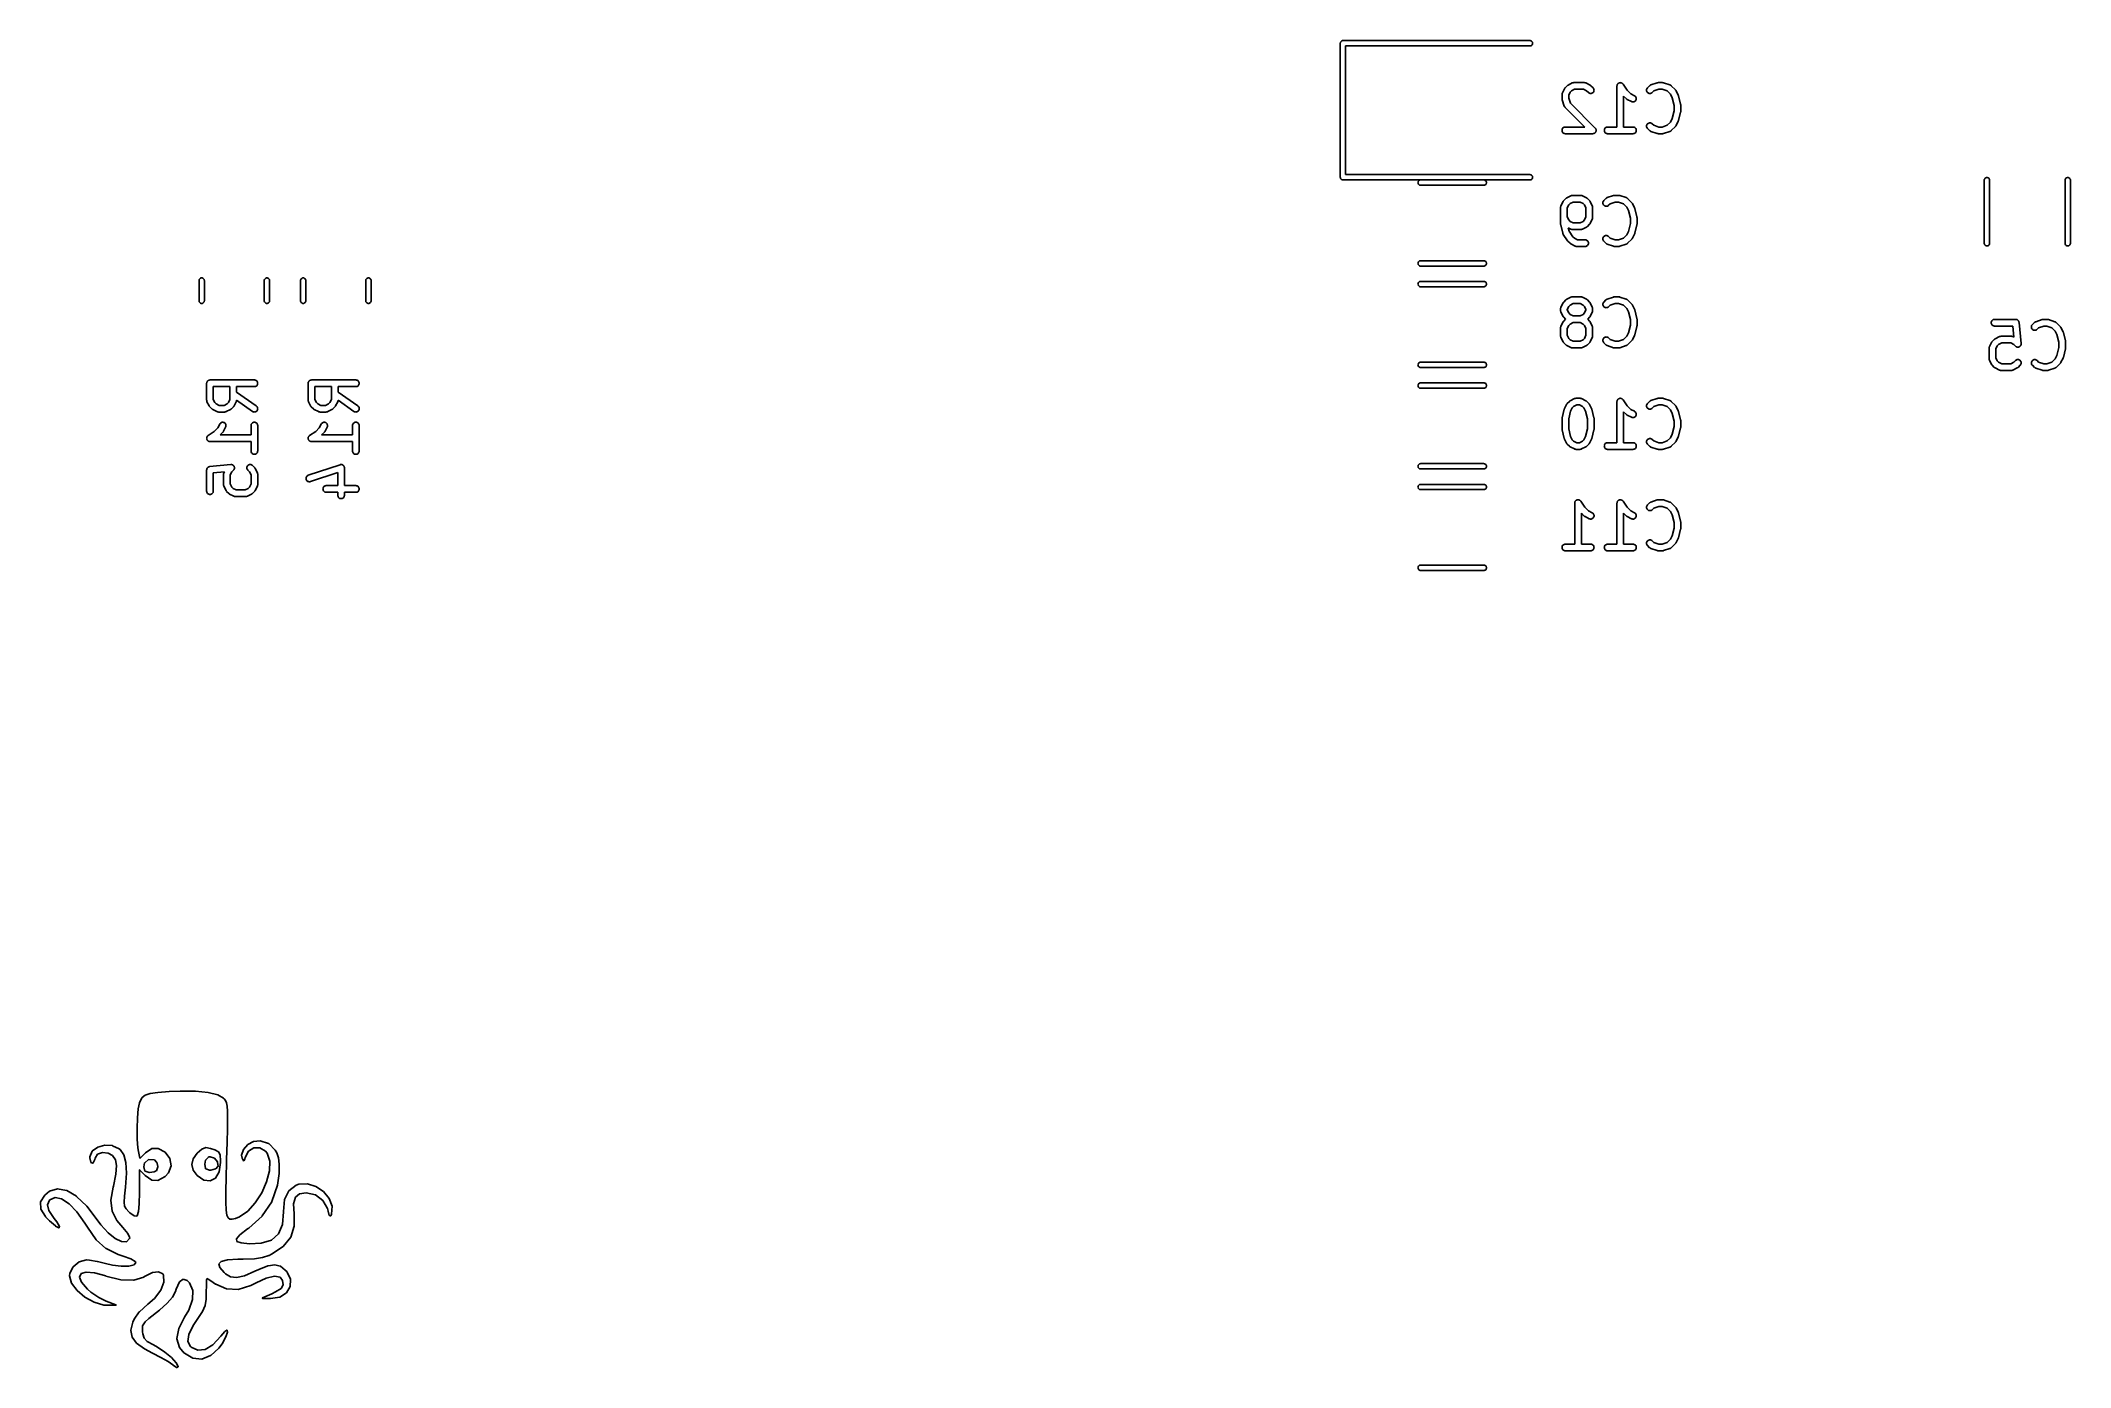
# Model space of a CAD drawing. Extents: x 107.4 to 153.1, y -68.2 to -38.3.
import ezdxf

# ---------------------------------------------------------------- set-up
doc = ezdxf.new("R2010")
doc.units = 0
doc.layers.add('BLACK', color=7, linetype='CONTINUOUS')

msp = doc.modelspace()

# ---------------------------------------------------------------- linework, layer by layer
at = {"layer": 'BLACK', "linetype": 'CONTINUOUS'}
for p, q in [((136.672, -38.368), (136.673, -38.3562)), ((136.672, -38.371), (136.672, -38.368)), ((136.672, -41.3851), (136.672, -38.371)), ((136.673, -38.3562), (136.676, -38.3449)), ((136.676, -38.3449), (136.682, -38.3345)), ((136.682, -38.3345), (136.689, -38.3254)), ((136.689, -38.3254), (136.699, -38.3179)), ((136.699, -38.3179), (136.709, -38.3123)), ((136.709, -38.3123), (136.72, -38.3089)), ((136.72, -38.3089), (136.729, -38.308)), ((136.729, -38.308), (136.732, -38.3077)), ((136.729, -38.308), (136.729, -38.308)), ((136.732, -38.3077), (136.735, -38.308)), ((136.735, -38.308), (140.945, -38.308)), ((140.945, -38.308), (140.954, -38.3089)), ((140.954, -38.3089), (140.965, -38.3123)), ((140.965, -38.3123), (140.975, -38.3179)), ((140.975, -38.3179), (140.985, -38.3254)), ((140.985, -38.3254), (140.992, -38.3345)), ((140.992, -38.4015), (140.985, -38.4106)), ((140.992, -38.3345), (140.998, -38.3449)), ((140.998, -38.3911), (140.992, -38.4015)), ((140.998, -38.3449), (141.001, -38.3562)), ((141.001, -38.3798), (140.998, -38.3911)), ((141.001, -38.3562), (141.002, -38.368)), ((141.002, -38.368), (141.001, -38.3798)), ((140.945, -38.428), (136.792, -38.428)), ((136.792, -38.428), (136.792, -41.328)), ((140.954, -38.4271), (140.945, -38.428)), ((140.965, -38.4237), (140.954, -38.4271)), ((140.975, -38.4181), (140.965, -38.4237)), ((140.985, -38.4106), (140.975, -38.4181)), ((141.789, -39.3187), (141.792, -39.317)), ((141.792, -39.317), (141.794, -39.3151)), ((141.794, -39.3151), (141.798, -39.3132)), ((141.798, -39.3132), (141.802, -39.3109)), ((141.802, -39.3109), (141.897, -39.2633)), ((141.897, -39.2633), (141.898, -39.2628)), ((141.898, -39.2628), (141.9, -39.2621)), ((141.9, -39.2621), (141.902, -39.261)), ((141.902, -39.261), (141.907, -39.2596)), ((141.907, -39.2596), (141.912, -39.2578)), ((141.912, -39.2578), (141.914, -39.2574)), ((141.914, -39.2574), (141.916, -39.2568)), ((141.916, -39.2568), (141.921, -39.2563)), ((141.921, -39.2563), (141.926, -39.2555)), ((141.926, -39.2555), (141.928, -39.2556)), ((141.928, -39.2556), (141.931, -39.2554)), ((141.931, -39.2554), (142.169, -39.2554)), ((142.169, -39.2554), (142.17, -39.2554)), ((142.17, -39.2554), (142.172, -39.2556)), ((142.172, -39.2556), (142.174, -39.2556)), ((142.174, -39.2556), (142.179, -39.2564)), ((142.179, -39.2564), (142.184, -39.257)), ((142.184, -39.257), (142.186, -39.2577)), ((142.186, -39.2577), (142.189, -39.2581)), ((142.189, -39.2581), (142.193, -39.2599)), ((142.193, -39.2599), (142.198, -39.2614)), ((142.198, -39.2614), (142.2, -39.2625)), ((142.2, -39.2625), (142.202, -39.2633)), ((142.202, -39.2633), (142.297, -39.3109)), ((142.297, -39.3109), (142.298, -39.3114)), ((142.298, -39.3114), (142.302, -39.3137)), ((142.302, -39.3137), (142.306, -39.3157)), ((142.306, -39.3157), (142.308, -39.3177)), ((142.308, -39.3177), (142.311, -39.3194)), ((142.904, -39.3222), (142.905, -39.3149)), ((142.905, -39.3148), (142.907, -39.3076)), ((142.905, -39.3149), (142.905, -39.3148)), ((142.905, -39.3148), (142.905, -39.3148)), ((142.907, -39.3076), (142.909, -39.3009)), ((142.909, -39.3008), (142.913, -39.2942)), ((142.909, -39.3009), (142.909, -39.3008)), ((142.909, -39.3009), (142.909, -39.3009)), ((142.913, -39.2942), (142.916, -39.2881)), ((142.916, -39.288), (142.921, -39.2825)), ((142.916, -39.2881), (142.916, -39.288)), ((142.916, -39.2881), (142.916, -39.2881)), ((142.921, -39.2825), (142.926, -39.2769)), ((142.926, -39.2768), (142.931, -39.2723)), ((142.926, -39.2769), (142.926, -39.2768)), ((142.926, -39.2768), (142.926, -39.2768)), ((142.931, -39.2723), (142.937, -39.2677)), ((142.937, -39.2676), (142.943, -39.2643)), ((142.937, -39.2677), (142.937, -39.2676)), ((142.937, -39.2677), (142.937, -39.2677)), ((142.943, -39.2643), (142.95, -39.2609)), ((142.95, -39.2608), (142.957, -39.2588)), ((142.95, -39.2609), (142.95, -39.2608)), ((142.95, -39.2609), (142.95, -39.2609)), ((142.957, -39.2588), (142.964, -39.2567)), ((142.964, -39.2567), (142.971, -39.2561)), ((142.964, -39.2567), (142.964, -39.2567)), ((142.964, -39.2567), (142.964, -39.2567)), ((142.971, -39.2561), (142.979, -39.2554)), ((142.979, -39.2554), (142.979, -39.2554)), ((142.979, -39.2554), (142.986, -39.2561)), ((142.979, -39.2554), (142.979, -39.2554)), ((142.986, -39.2561), (142.993, -39.2569)), ((142.993, -39.2569), (142.993, -39.2569)), ((142.993, -39.2569), (142.993, -39.2569)), ((142.993, -39.2569), (143, -39.2591)), ((143, -39.2591), (143.007, -39.2612)), ((143.007, -39.2612), (143.007, -39.2612)), ((143.007, -39.2612), (143.007, -39.2612)), ((143.007, -39.2612), (143.014, -39.2648)), ((143.014, -39.2648), (143.02, -39.2681)), ((143.02, -39.2681), (143.02, -39.2682)), ((143.02, -39.2682), (143.02, -39.2682)), ((143.02, -39.2682), (143.026, -39.2728)), ((143.026, -39.2728), (143.031, -39.2774)), ((143.031, -39.2774), (143.031, -39.2775)), ((143.031, -39.2775), (143.031, -39.2775)), ((143.031, -39.2775), (143.036, -39.283)), ((143.036, -39.283), (143.041, -39.2888)), ((143.041, -39.2888), (143.132, -39.4255)), ((143.643, -39.3213), (143.648, -39.3183)), ((143.648, -39.3183), (143.652, -39.3151)), ((143.652, -39.3151), (143.654, -39.3141)), ((143.654, -39.3141), (143.655, -39.3128)), ((143.655, -39.3128), (143.66, -39.3107)), ((143.66, -39.3107), (143.665, -39.3084)), ((143.665, -39.3084), (143.667, -39.3077)), ((143.667, -39.3077), (143.669, -39.3068)), ((143.669, -39.3068), (143.812, -39.2592)), ((143.812, -39.2592), (143.813, -39.2589)), ((143.813, -39.2589), (143.817, -39.258)), ((143.817, -39.258), (143.821, -39.2568)), ((143.821, -39.2568), (143.824, -39.2565)), ((143.824, -39.2565), (143.827, -39.2559)), ((143.827, -39.2559), (143.831, -39.2558)), ((143.831, -39.2558), (143.835, -39.2554)), ((143.835, -39.2554), (143.931, -39.2554)), ((143.931, -39.2554), (143.932, -39.2554)), ((143.932, -39.2554), (143.936, -39.2559)), ((143.936, -39.2559), (143.94, -39.256)), ((143.94, -39.256), (143.943, -39.2567)), ((143.943, -39.2567), (143.946, -39.257)), ((143.946, -39.257), (143.95, -39.2583)), ((143.95, -39.2583), (143.954, -39.2592)), ((143.954, -39.2592), (144.097, -39.3068)), ((144.097, -39.3068), (144.098, -39.3072)), ((144.098, -39.3072), (144.1, -39.3081)), ((144.1, -39.3081), (144.102, -39.3088)), ((144.102, -39.3088), (144.107, -39.3112)), ((144.107, -39.3112), (144.111, -39.3133)), ((144.111, -39.3133), (144.113, -39.3146)), ((144.113, -39.3146), (144.115, -39.3157)), ((144.115, -39.3157), (144.119, -39.3189)), ((141.665, -39.5154), (141.666, -39.5104)), ((141.665, -39.5176), (141.665, -39.5154)), ((141.665, -39.5198), (141.665, -39.5176)), ((141.665, -39.5209), (141.665, -39.5198)), ((141.665, -39.6161), (141.665, -39.5209)), ((141.666, -39.6203), (141.665, -39.6161)), ((141.666, -39.5104), (141.667, -39.5053)), ((141.666, -39.6245), (141.666, -39.6203)), ((141.666, -39.6275), (141.666, -39.6245)), ((141.667, -39.6307), (141.666, -39.6275)), ((141.667, -39.5032), (141.668, -39.501)), ((141.667, -39.5053), (141.667, -39.5032)), ((141.668, -39.6347), (141.667, -39.6307)), ((141.668, -39.501), (141.67, -39.4962)), ((141.669, -39.6388), (141.668, -39.6347)), ((141.669, -39.6398), (141.669, -39.6388)), ((141.717, -39.7827), (141.669, -39.6398)), ((141.67, -39.4962), (141.671, -39.4913)), ((141.671, -39.4913), (141.672, -39.4894)), ((141.672, -39.4894), (141.673, -39.4873)), ((141.673, -39.4873), (141.721, -39.3921)), ((141.721, -39.3911), (141.723, -39.3876)), ((141.721, -39.3921), (141.721, -39.3911)), ((141.723, -39.3876), (141.725, -39.3839)), ((141.725, -39.3839), (141.727, -39.3815)), ((141.727, -39.3815), (141.729, -39.3789)), ((141.729, -39.3789), (141.732, -39.3758)), ((141.732, -39.3758), (141.735, -39.3726)), ((141.735, -39.3726), (141.782, -39.325)), ((141.782, -39.325), (141.783, -39.3242)), ((141.783, -39.3242), (141.786, -39.3216)), ((141.786, -39.3216), (141.789, -39.3187)), ((141.849, -39.47), (141.815, -39.5386)), ((141.815, -39.5386), (141.815, -39.6039)), ((141.815, -39.6039), (141.853, -39.7184)), ((141.88, -39.4396), (141.849, -39.47)), ((141.853, -39.7184), (142.412, -40.2773)), ((141.948, -39.4054), (141.88, -39.4396)), ((142.151, -39.4054), (141.948, -39.4054)), ((142.219, -39.4396), (142.151, -39.4054)), ((142.258, -39.4787), (142.219, -39.4396)), ((142.27, -39.4879), (142.258, -39.4787)), ((142.283, -39.4949), (142.27, -39.4879)), ((142.297, -39.4991), (142.283, -39.4949)), ((142.311, -39.5006), (142.297, -39.4991)), ((142.311, -39.3194), (142.314, -39.3223)), ((142.326, -39.4992), (142.311, -39.5006)), ((142.314, -39.3223), (142.317, -39.325)), ((142.317, -39.325), (142.365, -39.3726)), ((142.34, -39.4951), (142.326, -39.4992)), ((142.353, -39.4882), (142.34, -39.4951)), ((142.364, -39.479), (142.353, -39.4882)), ((142.374, -39.4678), (142.364, -39.479)), ((142.365, -39.3726), (142.365, -39.3733)), ((142.365, -39.3733), (142.374, -39.3848)), ((142.374, -39.3848), (142.381, -39.3978)), ((142.381, -39.4549), (142.374, -39.4678)), ((142.381, -39.3978), (142.385, -39.4118)), ((142.385, -39.441), (142.381, -39.4549)), ((142.385, -39.4118), (142.387, -39.4264)), ((142.387, -39.4264), (142.385, -39.441)), ((142.903, -39.3293), (142.904, -39.3222)), ((142.903, -39.3294), (142.903, -39.3293)), ((142.903, -39.3295), (142.903, -39.3294)), ((142.903, -39.3304), (142.903, -39.3295)), ((142.903, -39.3295), (142.903, -39.3295)), ((142.903, -40.2554), (142.903, -39.3304)), ((143.116, -39.6215), (143.053, -39.5591)), ((143.053, -39.5591), (143.053, -40.2554)), ((143.119, -39.6242), (143.116, -39.6215)), ((143.122, -39.6271), (143.119, -39.6242)), ((143.125, -39.6288), (143.122, -39.6271)), ((143.127, -39.6308), (143.125, -39.6288)), ((143.131, -39.6328), (143.127, -39.6308)), ((143.134, -39.6351), (143.131, -39.6328)), ((143.132, -39.4255), (143.213, -39.5068)), ((143.135, -39.6356), (143.134, -39.6351)), ((143.23, -39.6832), (143.135, -39.6356)), ((143.213, -39.5068), (143.297, -39.549)), ((143.244, -39.6884), (143.23, -39.6832)), ((143.258, -39.6909), (143.244, -39.6884)), ((143.273, -39.6905), (143.258, -39.6909)), ((143.287, -39.6873), (143.273, -39.6905)), ((143.301, -39.6814), (143.287, -39.6873)), ((143.297, -39.549), (143.298, -39.5495)), ((143.298, -39.5495), (143.311, -39.5575)), ((143.313, -39.673), (143.301, -39.6814)), ((143.311, -39.5575), (143.321, -39.5677)), ((143.323, -39.6624), (143.313, -39.673)), ((143.321, -39.5677), (143.329, -39.5797)), ((143.331, -39.6501), (143.323, -39.6624)), ((143.329, -39.5797), (143.335, -39.5931)), ((143.336, -39.6365), (143.331, -39.6501)), ((143.335, -39.5931), (143.338, -39.6074)), ((143.339, -39.6221), (143.336, -39.6365)), ((143.338, -39.6074), (143.339, -39.6221)), ((143.57, -39.4254), (143.571, -39.4108)), ((143.571, -39.4399), (143.57, -39.4254)), ((143.571, -39.4108), (143.576, -39.3968)), ((143.575, -39.454), (143.571, -39.4399)), ((143.582, -39.4669), (143.575, -39.454)), ((143.576, -39.3968), (143.583, -39.3839)), ((143.591, -39.4783), (143.582, -39.4669)), ((143.583, -39.3839), (143.592, -39.3726)), ((143.603, -39.4877), (143.591, -39.4783)), ((143.592, -39.3726), (143.639, -39.325)), ((143.616, -39.4947), (143.603, -39.4877)), ((143.63, -39.499), (143.616, -39.4947)), ((143.644, -39.5006), (143.63, -39.499)), ((143.639, -39.325), (143.64, -39.3242)), ((143.64, -39.3242), (143.642, -39.3229)), ((143.642, -39.3229), (143.643, -39.3213)), ((143.659, -39.4993), (143.644, -39.5006)), ((143.673, -39.4953), (143.659, -39.4993)), ((143.686, -39.4885), (143.673, -39.4953)), ((143.697, -39.4794), (143.686, -39.4885)), ((143.698, -39.4787), (143.697, -39.4794)), ((143.733, -39.4436), (143.698, -39.4787)), ((143.848, -39.4054), (143.733, -39.4436)), ((143.918, -39.4054), (143.848, -39.4054)), ((144.033, -39.4436), (143.918, -39.4054)), ((144.107, -39.5177), (144.033, -39.4436)), ((144.146, -39.5947), (144.107, -39.5177)), ((144.119, -39.3189), (144.123, -39.3219)), ((144.123, -39.3219), (144.125, -39.3236)), ((144.125, -39.3236), (144.126, -39.325)), ((144.126, -39.325), (144.222, -39.4202)), ((144.189, -39.7682), (144.146, -39.5947)), ((144.189, -39.8926), (144.189, -39.7682)), ((144.222, -39.4202), (144.222, -39.4209)), ((144.222, -39.4209), (144.225, -39.4242)), ((144.225, -39.4242), (144.228, -39.4273)), ((144.228, -39.4273), (144.23, -39.43)), ((144.23, -39.43), (144.232, -39.4324)), ((144.232, -39.4324), (144.234, -39.4361)), ((144.234, -39.4361), (144.236, -39.4397)), ((144.236, -39.4397), (144.283, -39.5349)), ((144.283, -39.5349), (144.284, -39.5359)), ((144.284, -39.5359), (144.284, -39.5362)), ((144.284, -39.5362), (144.284, -39.5365)), ((144.284, -39.5365), (144.286, -39.5431)), ((144.286, -39.5431), (144.289, -39.5496)), ((144.289, -39.5496), (144.289, -39.55)), ((144.289, -39.55), (144.289, -39.5503)), ((144.289, -39.5503), (144.337, -39.7408)), ((144.337, -39.7408), (144.337, -39.7418)), ((144.337, -39.7418), (144.337, -39.7431)), ((144.337, -39.7431), (144.337, -39.7444)), ((144.337, -39.7444), (144.338, -39.7504)), ((144.338, -39.7504), (144.339, -39.7563)), ((144.339, -39.7563), (144.339, -39.7576)), ((144.339, -39.7576), (144.339, -39.759)), ((144.339, -39.759), (144.339, -39.9018)), ((141.717, -39.7847), (141.717, -39.7827)), ((141.718, -39.7868), (141.717, -39.7847)), ((141.72, -39.7914), (141.718, -39.7868)), ((141.723, -39.796), (141.72, -39.7914)), ((141.724, -39.7978), (141.723, -39.796)), ((141.725, -39.7998), (141.724, -39.7978)), ((141.728, -39.8038), (141.725, -39.7998)), ((141.731, -39.808), (141.728, -39.8038)), ((141.733, -39.8095), (141.731, -39.808)), ((141.734, -39.8112), (141.733, -39.8095)), ((141.735, -39.812), (141.734, -39.8112)), ((142.178, -40.2554), (141.735, -39.812)), ((143.57, -40.2344), (143.571, -40.2198)), ((143.571, -40.2198), (143.576, -40.2058)), ((143.576, -40.2058), (143.583, -40.193)), ((143.583, -40.193), (143.592, -40.1817)), ((143.592, -40.1817), (143.604, -40.1725)), ((143.604, -40.1725), (143.617, -40.1657)), ((143.617, -40.1657), (143.631, -40.1615)), ((143.631, -40.1615), (143.645, -40.1601)), ((143.645, -40.1601), (143.66, -40.1616)), ((143.66, -40.1616), (143.674, -40.1659)), ((143.674, -40.1659), (143.687, -40.1728)), ((143.687, -40.1728), (143.698, -40.1821)), ((143.698, -40.1821), (143.733, -40.2172)), ((143.733, -40.2172), (143.848, -40.2554)), ((143.918, -40.2554), (144.033, -40.2172)), ((144.033, -40.2172), (144.107, -40.1431)), ((144.107, -40.1431), (144.146, -40.0661)), ((144.146, -40.0661), (144.189, -39.8926)), ((144.229, -40.2317), (144.227, -40.2343)), ((144.231, -40.2292), (144.229, -40.2317)), ((144.233, -40.2255), (144.231, -40.2292)), ((144.235, -40.222), (144.233, -40.2255)), ((144.236, -40.2211), (144.235, -40.222)), ((144.283, -40.1258), (144.236, -40.2211)), ((144.284, -40.1252), (144.283, -40.1255)), ((144.283, -40.1255), (144.283, -40.1258)), ((144.286, -40.1187), (144.284, -40.1252)), ((144.289, -40.1122), (144.286, -40.1187)), ((144.337, -39.92), (144.289, -40.1105)), ((144.289, -40.1105), (144.289, -40.1115)), ((144.289, -40.1115), (144.289, -40.1118)), ((144.289, -40.1118), (144.289, -40.1122)), ((144.338, -39.9115), (144.337, -39.9174)), ((144.337, -39.9174), (144.337, -39.9187)), ((144.337, -39.9187), (144.337, -39.92)), ((144.339, -39.9055), (144.338, -39.9115)), ((144.339, -39.9018), (144.339, -39.9029)), ((144.339, -39.9029), (144.339, -39.9042)), ((144.339, -39.9042), (144.339, -39.9055)), ((141.665, -40.3299), (141.667, -40.3153)), ((141.666, -40.3444), (141.665, -40.3299)), ((141.671, -40.3585), (141.666, -40.3444)), ((141.667, -40.3153), (141.671, -40.3013)), ((141.671, -40.3013), (141.678, -40.2884)), ((141.677, -40.3714), (141.671, -40.3585)), ((141.687, -40.3829), (141.677, -40.3714)), ((141.678, -40.2884), (141.687, -40.2772)), ((141.687, -40.2772), (141.699, -40.2679)), ((141.698, -40.3923), (141.687, -40.3829)), ((141.711, -40.3993), (141.698, -40.3923)), ((141.699, -40.2679), (141.712, -40.261)), ((141.725, -40.4037), (141.711, -40.3993)), ((141.712, -40.261), (141.726, -40.2568)), ((141.739, -40.4054), (141.725, -40.4037)), ((141.726, -40.2568), (141.74, -40.2554)), ((141.74, -40.4054), (141.739, -40.4054)), ((141.74, -40.2554), (142.178, -40.2554)), ((142.359, -40.4054), (141.74, -40.4054)), ((142.366, -40.4047), (142.359, -40.4054)), ((142.373, -40.404), (142.366, -40.4047)), ((142.374, -40.404), (142.373, -40.404)), ((142.381, -40.4019), (142.374, -40.404)), ((142.374, -40.404), (142.374, -40.404)), ((142.387, -40.3998), (142.381, -40.4019)), ((142.388, -40.3998), (142.387, -40.3998)), ((142.394, -40.3964), (142.388, -40.3997)), ((142.388, -40.3997), (142.388, -40.3998)), ((142.4, -40.393), (142.394, -40.3964)), ((142.401, -40.3929), (142.4, -40.393)), ((142.406, -40.3882), (142.401, -40.3928)), ((142.401, -40.3928), (142.401, -40.3929)), ((142.412, -40.3838), (142.406, -40.3882)), ((142.412, -40.2773), (142.413, -40.2779)), ((142.417, -40.378), (142.412, -40.3836)), ((142.412, -40.3836), (142.412, -40.3837)), ((142.412, -40.3837), (142.412, -40.3838)), ((142.413, -40.2779), (142.413, -40.2779)), ((142.413, -40.2779), (142.413, -40.2779)), ((142.413, -40.2779), (142.413, -40.2781)), ((142.413, -40.2781), (142.417, -40.2838)), ((142.417, -40.2838), (142.422, -40.2893)), ((142.421, -40.3725), (142.417, -40.378)), ((142.425, -40.366), (142.421, -40.3723)), ((142.421, -40.3723), (142.421, -40.3724)), ((142.421, -40.3724), (142.421, -40.3725)), ((142.422, -40.2893), (142.422, -40.2894)), ((142.422, -40.2894), (142.422, -40.2895)), ((142.422, -40.2895), (142.425, -40.2959)), ((142.425, -40.2959), (142.429, -40.3023)), ((142.428, -40.3597), (142.425, -40.366)), ((142.43, -40.3524), (142.428, -40.3594)), ((142.428, -40.3594), (142.428, -40.3596)), ((142.428, -40.3596), (142.428, -40.3597)), ((142.429, -40.3023), (142.429, -40.3024)), ((142.429, -40.3024), (142.429, -40.3025)), ((142.429, -40.3025), (142.431, -40.3094)), ((142.433, -40.3457), (142.43, -40.3524)), ((142.431, -40.3094), (142.433, -40.3163)), ((142.433, -40.3163), (142.433, -40.3165)), ((142.433, -40.3165), (142.433, -40.3166)), ((142.433, -40.3166), (142.433, -40.3239)), ((142.433, -40.3239), (142.434, -40.3309)), ((142.434, -40.3312), (142.433, -40.3382)), ((142.433, -40.3382), (142.433, -40.3455)), ((142.433, -40.3455), (142.433, -40.3456)), ((142.433, -40.3456), (142.433, -40.3457)), ((142.434, -40.3309), (142.434, -40.331)), ((142.434, -40.331), (142.434, -40.3312)), ((142.617, -40.3299), (142.619, -40.3153)), ((142.619, -40.3444), (142.617, -40.3299)), ((142.619, -40.3153), (142.623, -40.3013)), ((142.623, -40.3585), (142.619, -40.3444)), ((142.623, -40.3013), (142.63, -40.2884)), ((142.63, -40.3714), (142.623, -40.3585)), ((142.63, -40.2884), (142.64, -40.2772)), ((142.639, -40.3829), (142.63, -40.3714)), ((142.65, -40.3923), (142.639, -40.3829)), ((142.64, -40.2772), (142.651, -40.2679)), ((142.663, -40.3993), (142.65, -40.3923)), ((142.651, -40.2679), (142.664, -40.261)), ((142.677, -40.4037), (142.663, -40.3993)), ((142.664, -40.261), (142.678, -40.2568)), ((142.691, -40.4054), (142.677, -40.4037)), ((142.678, -40.2568), (142.692, -40.2554)), ((142.692, -40.4054), (142.691, -40.4054)), ((142.692, -40.2554), (142.903, -40.2554)), ((143.264, -40.4054), (142.692, -40.4054)), ((143.053, -40.2554), (143.264, -40.2554)), ((143.264, -40.2554), (143.265, -40.2554)), ((143.278, -40.404), (143.264, -40.4054)), ((143.265, -40.2554), (143.279, -40.257)), ((143.292, -40.3997), (143.278, -40.404)), ((143.279, -40.257), (143.293, -40.2614)), ((143.305, -40.3928), (143.292, -40.3997)), ((143.293, -40.2614), (143.306, -40.2685)), ((143.317, -40.3836), (143.305, -40.3928)), ((143.306, -40.2685), (143.317, -40.2779)), ((143.317, -40.2779), (143.327, -40.2893)), ((143.326, -40.3723), (143.317, -40.3836)), ((143.333, -40.3594), (143.326, -40.3723)), ((143.327, -40.2893), (143.333, -40.3023)), ((143.333, -40.3023), (143.338, -40.3163)), ((143.337, -40.3455), (143.333, -40.3594)), ((143.339, -40.3309), (143.337, -40.3455)), ((143.338, -40.3163), (143.339, -40.3309)), ((143.571, -40.2489), (143.57, -40.2344)), ((143.575, -40.263), (143.571, -40.2489)), ((143.582, -40.276), (143.575, -40.263)), ((143.591, -40.2874), (143.582, -40.276)), ((143.592, -40.2882), (143.591, -40.2874)), ((143.639, -40.3358), (143.592, -40.2882)), ((143.641, -40.3372), (143.639, -40.3358)), ((143.643, -40.3388), (143.641, -40.3372)), ((143.647, -40.3418), (143.643, -40.3388)), ((143.651, -40.3451), (143.647, -40.3418)), ((143.653, -40.3461), (143.651, -40.3451)), ((143.654, -40.3474), (143.653, -40.3461)), ((143.659, -40.3496), (143.654, -40.3474)), ((143.664, -40.352), (143.659, -40.3496)), ((143.666, -40.3526), (143.664, -40.352)), ((143.668, -40.3536), (143.666, -40.3526)), ((143.669, -40.3539), (143.668, -40.3536)), ((143.812, -40.4015), (143.669, -40.3539)), ((143.816, -40.4025), (143.812, -40.4015)), ((143.82, -40.4037), (143.816, -40.4025)), ((143.823, -40.4041), (143.82, -40.4037)), ((143.826, -40.4048), (143.823, -40.4041)), ((143.83, -40.4049), (143.826, -40.4048)), ((143.834, -40.4054), (143.83, -40.4049)), ((143.835, -40.4054), (143.834, -40.4054)), ((143.931, -40.4054), (143.835, -40.4054)), ((143.848, -40.2554), (143.918, -40.2554)), ((143.935, -40.405), (143.931, -40.4054)), ((143.939, -40.4049), (143.935, -40.405)), ((143.942, -40.4043), (143.939, -40.4049)), ((143.945, -40.404), (143.942, -40.4043)), ((143.949, -40.4027), (143.945, -40.404)), ((143.953, -40.4019), (143.949, -40.4027)), ((143.954, -40.4015), (143.953, -40.4019)), ((144.097, -40.3539), (143.954, -40.4015)), ((144.099, -40.353), (144.097, -40.3539)), ((144.101, -40.3524), (144.099, -40.353)), ((144.106, -40.35), (144.101, -40.3524)), ((144.111, -40.348), (144.106, -40.35)), ((144.112, -40.3467), (144.111, -40.348)), ((144.114, -40.3457), (144.112, -40.3467)), ((144.118, -40.3425), (144.114, -40.3457)), ((144.122, -40.3395), (144.118, -40.3425)), ((144.124, -40.3379), (144.122, -40.3395)), ((144.126, -40.3365), (144.124, -40.3379)), ((144.222, -40.2406), (144.126, -40.3358)), ((144.126, -40.3358), (144.126, -40.3365)), ((144.224, -40.2373), (144.222, -40.2406)), ((144.227, -40.2343), (144.224, -40.2373)), ((136.672, -41.388), (136.672, -41.3851)), ((136.673, -41.3998), (136.672, -41.388)), ((136.676, -41.4111), (136.673, -41.3998)), ((136.682, -41.4215), (136.676, -41.4111)), ((136.689, -41.4306), (136.682, -41.4215)), ((136.699, -41.4381), (136.689, -41.4306)), ((136.709, -41.4437), (136.699, -41.4381)), ((136.72, -41.4471), (136.709, -41.4437)), ((136.732, -41.4483), (136.72, -41.4471)), ((136.735, -41.448), (136.732, -41.4483)), ((140.945, -41.448), (136.735, -41.448)), ((136.792, -41.328), (140.945, -41.328)), ((138.42, -41.508), (138.422, -41.4962)), ((138.422, -41.5198), (138.42, -41.508)), ((138.422, -41.4962), (138.425, -41.4849)), ((138.425, -41.5311), (138.422, -41.5198)), ((138.425, -41.4849), (138.431, -41.4745)), ((138.431, -41.5415), (138.425, -41.5311)), ((138.431, -41.4745), (138.438, -41.4654)), ((138.438, -41.5506), (138.431, -41.5415)), ((138.438, -41.4654), (138.447, -41.4579)), ((138.447, -41.5581), (138.438, -41.5506)), ((138.447, -41.4579), (138.458, -41.4523)), ((138.458, -41.5637), (138.447, -41.5581)), ((138.458, -41.4523), (138.469, -41.4489)), ((138.469, -41.5671), (138.458, -41.5637)), ((138.469, -41.4489), (138.478, -41.448)), ((138.478, -41.568), (138.469, -41.5671)), ((138.478, -41.448), (139.906, -41.448)), ((139.906, -41.568), (138.478, -41.568)), ((139.906, -41.448), (139.915, -41.4489)), ((139.915, -41.5671), (139.906, -41.568)), ((139.915, -41.4489), (139.926, -41.4523)), ((139.926, -41.5637), (139.915, -41.5671)), ((139.926, -41.4523), (139.937, -41.4579)), ((139.937, -41.5581), (139.926, -41.5637)), ((139.937, -41.4579), (139.946, -41.4654)), ((139.946, -41.5506), (139.937, -41.5581)), ((139.946, -41.4654), (139.953, -41.4745)), ((139.953, -41.5415), (139.946, -41.5506)), ((139.953, -41.4745), (139.959, -41.4849)), ((139.959, -41.5311), (139.953, -41.5415)), ((139.959, -41.4849), (139.962, -41.4962)), ((139.962, -41.5198), (139.959, -41.5311)), ((139.962, -41.4962), (139.964, -41.508)), ((139.964, -41.508), (139.962, -41.5198)), ((140.945, -41.328), (140.954, -41.3289)), ((140.954, -41.4471), (140.945, -41.448)), ((140.954, -41.3289), (140.965, -41.3323)), ((140.965, -41.4437), (140.954, -41.4471)), ((140.965, -41.3323), (140.975, -41.3379)), ((140.975, -41.4381), (140.965, -41.4437)), ((140.975, -41.3379), (140.985, -41.3454)), ((140.985, -41.4306), (140.975, -41.4381)), ((140.985, -41.3454), (140.992, -41.3545)), ((140.992, -41.4215), (140.985, -41.4306)), ((140.992, -41.3545), (140.998, -41.3649)), ((140.998, -41.4111), (140.992, -41.4215)), ((140.998, -41.3649), (141.001, -41.3762)), ((141.001, -41.3998), (140.998, -41.4111)), ((141.001, -41.3762), (141.002, -41.388)), ((141.002, -41.388), (141.001, -41.3998)), ((151.176, -41.4498), (151.177, -41.441)), ((151.176, -42.8782), (151.176, -41.4498)), ((151.177, -41.441), (151.18, -41.4297)), ((151.18, -41.4297), (151.186, -41.4193)), ((151.186, -41.4193), (151.193, -41.4101)), ((151.193, -41.4101), (151.203, -41.4026)), ((151.203, -41.4026), (151.213, -41.397)), ((151.213, -41.397), (151.224, -41.3936)), ((151.224, -41.3936), (151.236, -41.3925)), ((151.236, -41.3925), (151.248, -41.3936)), ((151.248, -41.3936), (151.259, -41.397)), ((151.259, -41.397), (151.269, -41.4026)), ((151.269, -41.4026), (151.279, -41.4101)), ((151.279, -41.4101), (151.286, -41.4193)), ((151.286, -41.4193), (151.292, -41.4297)), ((151.292, -41.4297), (151.295, -41.441)), ((151.295, -41.441), (151.296, -41.4498)), ((151.296, -41.4498), (151.296, -42.8782)), ((152.996, -41.4498), (152.997, -41.441)), ((152.996, -42.8782), (152.996, -41.4498)), ((152.997, -41.441), (153, -41.4297)), ((153, -41.4297), (153.006, -41.4193)), ((153.006, -41.4193), (153.013, -41.4101)), ((153.013, -41.4101), (153.023, -41.4026)), ((153.023, -41.4026), (153.033, -41.397)), ((153.033, -41.397), (153.044, -41.3936)), ((153.044, -41.3936), (153.056, -41.3925)), ((153.056, -41.3925), (153.068, -41.3936)), ((153.068, -41.3936), (153.079, -41.397)), ((153.079, -41.397), (153.089, -41.4026)), ((153.089, -41.4026), (153.099, -41.4101)), ((153.099, -41.4101), (153.106, -41.4193)), ((153.106, -41.4193), (153.112, -41.4297)), ((153.112, -41.4297), (153.115, -41.441)), ((153.115, -41.441), (153.116, -41.4498)), ((153.116, -41.4498), (153.116, -42.8782)), ((141.633, -42.0554), (141.634, -42.0504)), ((141.634, -42.0576), (141.633, -42.0554)), ((141.633, -42.0598), (141.634, -42.0576)), ((141.633, -42.0609), (141.633, -42.0598)), ((141.633, -42.4418), (141.633, -42.0609)), ((141.634, -42.0504), (141.635, -42.0453)), ((141.635, -42.0453), (141.636, -42.0432)), ((141.636, -42.041), (141.638, -42.0362)), ((141.636, -42.0432), (141.636, -42.041)), ((141.638, -42.0362), (141.639, -42.0313)), ((141.639, -42.0313), (141.64, -42.0294)), ((141.64, -42.0294), (141.641, -42.0273)), ((141.641, -42.0273), (141.689, -41.9321)), ((141.689, -41.9311), (141.692, -41.9276)), ((141.689, -41.9321), (141.689, -41.9311)), ((141.692, -41.9276), (141.694, -41.9239)), ((141.694, -41.9239), (141.696, -41.9215)), ((141.696, -41.9215), (141.697, -41.9189)), ((141.697, -41.9189), (141.7, -41.9158)), ((141.7, -41.9158), (141.703, -41.9126)), ((141.703, -41.9126), (141.75, -41.865)), ((141.75, -41.865), (141.751, -41.8642)), ((141.751, -41.8642), (141.755, -41.8616)), ((141.755, -41.8616), (141.758, -41.8587)), ((141.758, -41.8587), (141.76, -41.857)), ((141.76, -41.857), (141.763, -41.8551)), ((141.763, -41.8551), (141.766, -41.8532)), ((141.766, -41.8532), (141.77, -41.8509)), ((141.77, -41.8509), (141.865, -41.8033)), ((141.818, -42.01), (141.783, -42.0786)), ((141.848, -41.9796), (141.818, -42.01)), ((141.916, -41.9454), (141.848, -41.9796)), ((141.865, -41.8033), (141.866, -41.8028)), ((141.866, -41.8028), (141.868, -41.8021)), ((141.868, -41.8021), (141.87, -41.801)), ((141.87, -41.801), (141.875, -41.7996)), ((141.875, -41.7996), (141.88, -41.7978)), ((141.88, -41.7978), (141.882, -41.7974)), ((141.882, -41.7974), (141.884, -41.7968)), ((141.884, -41.7968), (141.889, -41.7963)), ((141.889, -41.7963), (141.894, -41.7955)), ((141.894, -41.7955), (141.897, -41.7956)), ((141.897, -41.7956), (141.899, -41.7954)), ((141.899, -41.7954), (142.089, -41.7954)), ((142.072, -41.9454), (141.916, -41.9454)), ((142.14, -41.9796), (142.072, -41.9454)), ((142.089, -41.7954), (142.09, -41.7954)), ((142.09, -41.7954), (142.092, -41.7956)), ((142.092, -41.7956), (142.095, -41.7956)), ((142.095, -41.7956), (142.1, -41.7964)), ((142.1, -41.7964), (142.105, -41.797)), ((142.105, -41.797), (142.107, -41.7977)), ((142.107, -41.7977), (142.109, -41.7981)), ((142.109, -41.7981), (142.114, -41.7999)), ((142.114, -41.7999), (142.119, -41.8014)), ((142.119, -41.8014), (142.121, -41.8025)), ((142.121, -41.8025), (142.123, -41.8033)), ((142.123, -41.8033), (142.218, -41.8509)), ((142.17, -42.01), (142.14, -41.9796)), ((142.205, -42.0786), (142.17, -42.01)), ((142.218, -41.8509), (142.219, -41.8514)), ((142.219, -41.8514), (142.222, -41.8537)), ((142.222, -41.8537), (142.226, -41.8557)), ((142.226, -41.8557), (142.229, -41.8577)), ((142.229, -41.8577), (142.231, -41.8594)), ((142.231, -41.8594), (142.234, -41.8623)), ((142.234, -41.8623), (142.238, -41.865)), ((142.238, -41.865), (142.285, -41.9126)), ((142.285, -41.9126), (142.286, -41.9133)), ((142.286, -41.9133), (142.288, -41.9166)), ((142.288, -41.9166), (142.291, -41.9197)), ((142.291, -41.9197), (142.293, -41.9223)), ((142.293, -41.9223), (142.295, -41.9248)), ((142.295, -41.9248), (142.297, -41.9285)), ((142.297, -41.9285), (142.299, -41.9321)), ((142.299, -41.9321), (142.347, -42.0273)), ((142.347, -42.0273), (142.347, -42.0283)), ((142.347, -42.0283), (142.348, -42.0303)), ((142.348, -42.0303), (142.349, -42.0323)), ((142.349, -42.0323), (142.351, -42.0372)), ((142.351, -42.0372), (142.352, -42.042)), ((142.352, -42.042), (142.353, -42.0442)), ((142.353, -42.0442), (142.353, -42.0463)), ((142.353, -42.0463), (142.354, -42.0514)), ((142.354, -42.0514), (142.355, -42.0565)), ((142.355, -42.0565), (142.354, -42.0587)), ((142.354, -42.0587), (142.355, -42.0609)), ((142.355, -42.0609), (142.355, -42.299)), ((142.586, -41.9654), (142.587, -41.9508)), ((142.587, -41.9799), (142.586, -41.9654)), ((142.587, -41.9508), (142.591, -41.9368)), ((142.591, -41.994), (142.587, -41.9799)), ((142.591, -41.9368), (142.598, -41.9239)), ((142.598, -42.0069), (142.591, -41.994)), ((142.598, -41.9239), (142.608, -41.9126)), ((142.607, -42.0183), (142.598, -42.0069)), ((142.619, -42.0277), (142.607, -42.0183)), ((142.608, -41.9126), (142.655, -41.865)), ((142.631, -42.0347), (142.619, -42.0277)), ((142.645, -42.039), (142.631, -42.0347)), ((142.66, -42.0406), (142.645, -42.039)), ((142.655, -41.865), (142.656, -41.8642)), ((142.656, -41.8642), (142.658, -41.8629)), ((142.658, -41.8629), (142.659, -41.8613)), ((142.659, -41.8613), (142.663, -41.8583)), ((142.674, -42.0393), (142.66, -42.0406)), ((142.663, -41.8583), (142.667, -41.8551)), ((142.667, -41.8551), (142.669, -41.8541)), ((142.669, -41.8541), (142.671, -41.8528)), ((142.671, -41.8528), (142.676, -41.8507)), ((142.689, -42.0353), (142.674, -42.0393)), ((142.676, -41.8507), (142.68, -41.8484)), ((142.68, -41.8484), (142.683, -41.8477)), ((142.683, -41.8477), (142.685, -41.8468)), ((142.685, -41.8468), (142.827, -41.7992)), ((142.702, -42.0285), (142.689, -42.0353)), ((142.713, -42.0194), (142.702, -42.0285)), ((142.714, -42.0187), (142.713, -42.0194)), ((142.749, -41.9836), (142.714, -42.0187)), ((142.863, -41.9454), (142.749, -41.9836)), ((142.827, -41.7992), (142.828, -41.7989)), ((142.828, -41.7989), (142.833, -41.798)), ((142.833, -41.798), (142.837, -41.7968)), ((142.837, -41.7968), (142.84, -41.7965)), ((142.84, -41.7965), (142.843, -41.7959)), ((142.843, -41.7959), (142.847, -41.7958)), ((142.847, -41.7958), (142.851, -41.7954)), ((142.851, -41.7954), (142.946, -41.7954)), ((142.934, -41.9454), (142.863, -41.9454)), ((143.049, -41.9836), (142.934, -41.9454)), ((142.946, -41.7954), (142.947, -41.7954)), ((142.947, -41.7954), (142.952, -41.7959)), ((142.952, -41.7959), (142.956, -41.796)), ((142.956, -41.796), (142.959, -41.7967)), ((142.959, -41.7967), (142.962, -41.797)), ((142.962, -41.797), (142.966, -41.7983)), ((142.966, -41.7983), (142.97, -41.7992)), ((142.97, -41.7992), (143.113, -41.8468)), ((143.123, -42.0577), (143.049, -41.9836)), ((143.113, -41.8468), (143.114, -41.8472)), ((143.114, -41.8472), (143.116, -41.8481)), ((143.116, -41.8481), (143.118, -41.8488)), ((143.118, -41.8488), (143.123, -41.8512)), ((143.123, -41.8512), (143.127, -41.8533)), ((143.161, -42.1347), (143.123, -42.0577)), ((143.127, -41.8533), (143.129, -41.8546)), ((143.129, -41.8546), (143.131, -41.8557)), ((143.131, -41.8557), (143.135, -41.8589)), ((143.135, -41.8589), (143.139, -41.8619)), ((143.139, -41.8619), (143.141, -41.8636)), ((143.141, -41.8636), (143.142, -41.865)), ((143.142, -41.865), (143.238, -41.9602)), ((143.238, -41.9602), (143.238, -41.9609)), ((143.238, -41.9609), (143.241, -41.9642)), ((143.241, -41.9642), (143.244, -41.9673)), ((143.244, -41.9673), (143.245, -41.97)), ((143.245, -41.97), (143.247, -41.9724)), ((143.247, -41.9724), (143.249, -41.9761)), ((143.249, -41.9761), (143.252, -41.9797)), ((143.252, -41.9797), (143.299, -42.0749)), ((141.633, -42.4431), (141.633, -42.4418)), ((141.633, -42.4445), (141.633, -42.4431)), ((141.634, -42.4504), (141.633, -42.4445)), ((141.635, -42.4564), (141.634, -42.4504)), ((141.635, -42.4577), (141.635, -42.4564)), ((141.635, -42.459), (141.635, -42.4577)), ((141.636, -42.46), (141.635, -42.459)), ((141.683, -42.6505), (141.636, -42.46)), ((141.783, -42.0786), (141.783, -42.2812)), ((141.783, -42.2812), (141.818, -42.3498)), ((141.818, -42.3498), (141.848, -42.3802)), ((141.848, -42.3802), (141.916, -42.4144)), ((141.916, -42.4144), (142.072, -42.4144)), ((142.072, -42.4144), (142.14, -42.3802)), ((142.218, -42.5089), (142.123, -42.5565)), ((142.14, -42.3802), (142.17, -42.3498)), ((142.17, -42.3498), (142.205, -42.2812)), ((142.205, -42.2812), (142.205, -42.0786)), ((142.222, -42.5066), (142.218, -42.5089)), ((142.225, -42.5047), (142.222, -42.5066)), ((142.228, -42.5028), (142.225, -42.5047)), ((142.23, -42.5011), (142.228, -42.5028)), ((142.233, -42.4982), (142.23, -42.5011)), ((142.237, -42.4956), (142.233, -42.4982)), ((142.238, -42.4948), (142.237, -42.4956)), ((142.285, -42.4472), (142.238, -42.4948)), ((142.288, -42.444), (142.285, -42.4472)), ((142.291, -42.4409), (142.288, -42.444)), ((142.292, -42.4383), (142.291, -42.4409)), ((142.294, -42.4359), (142.292, -42.4383)), ((142.296, -42.4322), (142.294, -42.4359)), ((142.299, -42.4287), (142.296, -42.4322)), ((142.347, -42.3325), (142.299, -42.4277)), ((142.299, -42.4277), (142.299, -42.4287)), ((142.348, -42.3304), (142.347, -42.3325)), ((142.349, -42.3285), (142.348, -42.3304)), ((142.35, -42.3236), (142.349, -42.3285)), ((142.352, -42.3188), (142.35, -42.3236)), ((142.353, -42.3145), (142.352, -42.3166)), ((142.352, -42.3166), (142.352, -42.3188)), ((142.354, -42.3095), (142.353, -42.3145)), ((142.355, -42.3), (142.354, -42.3022)), ((142.354, -42.3022), (142.355, -42.3044)), ((142.355, -42.3044), (142.354, -42.3095)), ((142.355, -42.299), (142.355, -42.3)), ((143.205, -42.3082), (143.161, -42.1347)), ((143.161, -42.6061), (143.205, -42.4326)), ((143.205, -42.4326), (143.205, -42.3082)), ((143.299, -42.0749), (143.3, -42.0759)), ((143.3, -42.0759), (143.3, -42.0762)), ((143.3, -42.0762), (143.3, -42.0765)), ((143.3, -42.0765), (143.302, -42.0831)), ((143.302, -42.0831), (143.305, -42.0896)), ((143.305, -42.0896), (143.305, -42.09)), ((143.305, -42.09), (143.305, -42.0903)), ((143.305, -42.0903), (143.352, -42.2808)), ((143.352, -42.46), (143.305, -42.6505)), ((143.352, -42.2808), (143.353, -42.2818)), ((143.353, -42.4587), (143.352, -42.46)), ((143.353, -42.2818), (143.353, -42.2831)), ((143.353, -42.2831), (143.353, -42.2844)), ((143.353, -42.2844), (143.354, -42.2904)), ((143.354, -42.4515), (143.353, -42.4574)), ((143.353, -42.4574), (143.353, -42.4587)), ((143.354, -42.2904), (143.355, -42.2963)), ((143.355, -42.4455), (143.354, -42.4515)), ((143.355, -42.2963), (143.355, -42.2976)), ((143.355, -42.2976), (143.355, -42.299)), ((143.355, -42.299), (143.355, -42.4418)), ((143.355, -42.4418), (143.355, -42.4429)), ((143.355, -42.4429), (143.355, -42.4442)), ((143.355, -42.4442), (143.355, -42.4455)), ((141.685, -42.6552), (141.683, -42.6505)), ((141.686, -42.66), (141.685, -42.6552)), ((141.687, -42.6621), (141.686, -42.66)), ((141.688, -42.6643), (141.687, -42.6621)), ((141.691, -42.6686), (141.688, -42.6643)), ((141.693, -42.673), (141.691, -42.6686)), ((141.694, -42.6739), (141.693, -42.673)), ((141.789, -42.8167), (141.694, -42.6739)), ((141.793, -42.8221), (141.789, -42.8167)), ((141.797, -42.8274), (141.793, -42.8221)), ((141.798, -42.8281), (141.797, -42.8274)), ((141.798, -42.8282), (141.798, -42.8281)), ((141.798, -42.8281), (141.798, -42.8281)), ((141.798, -42.8281), (141.798, -42.8281)), ((141.846, -42.8758), (141.798, -42.8282)), ((141.865, -42.5565), (141.807, -42.5274)), ((141.807, -42.5274), (141.826, -42.6015)), ((141.826, -42.6015), (141.909, -42.7274)), ((141.849, -42.8785), (141.846, -42.8758)), ((141.852, -42.8814), (141.849, -42.8785)), ((141.855, -42.8831), (141.852, -42.8814)), ((141.857, -42.8851), (141.855, -42.8831)), ((141.861, -42.8871), (141.857, -42.8851)), ((141.864, -42.8894), (141.861, -42.8871)), ((141.865, -42.8898), (141.864, -42.8894)), ((141.867, -42.5573), (141.865, -42.5565)), ((141.96, -42.9375), (141.865, -42.8898)), ((141.869, -42.5584), (141.867, -42.5573)), ((141.874, -42.5599), (141.869, -42.5584)), ((141.879, -42.5617), (141.874, -42.5599)), ((141.881, -42.5621), (141.879, -42.5617)), ((141.883, -42.5628), (141.881, -42.5621)), ((141.888, -42.5634), (141.883, -42.5628)), ((141.893, -42.5642), (141.888, -42.5634)), ((141.896, -42.5642), (141.893, -42.5642)), ((141.898, -42.5644), (141.896, -42.5642)), ((141.899, -42.5644), (141.898, -42.5644)), ((142.089, -42.5644), (141.899, -42.5644)), ((141.909, -42.7274), (141.943, -42.7611)), ((141.943, -42.7611), (142.012, -42.7954)), ((141.963, -42.9383), (141.96, -42.9375)), ((141.964, -42.9393), (141.963, -42.9383)), ((141.969, -42.9409), (141.964, -42.9393)), ((141.974, -42.9427), (141.969, -42.9409)), ((141.976, -42.9431), (141.974, -42.9427)), ((141.978, -42.9437), (141.976, -42.9431)), ((141.983, -42.9443), (141.978, -42.9437)), ((141.989, -42.9452), (141.983, -42.9443)), ((141.991, -42.9451), (141.989, -42.9452)), ((141.993, -42.9454), (141.991, -42.9451)), ((141.994, -42.9454), (141.993, -42.9454)), ((142.184, -42.9454), (141.994, -42.9454)), ((142.012, -42.7954), (142.184, -42.7954)), ((142.091, -42.5642), (142.089, -42.5644)), ((142.094, -42.5643), (142.091, -42.5642)), ((142.099, -42.5635), (142.094, -42.5643)), ((142.104, -42.563), (142.099, -42.5635)), ((142.106, -42.5624), (142.104, -42.563)), ((142.108, -42.562), (142.106, -42.5624)), ((142.113, -42.5603), (142.108, -42.562)), ((142.118, -42.5588), (142.113, -42.5603)), ((142.12, -42.5577), (142.118, -42.5588)), ((142.122, -42.557), (142.12, -42.5577)), ((142.123, -42.5565), (142.122, -42.557)), ((142.184, -42.7954), (142.186, -42.7954)), ((142.199, -42.944), (142.184, -42.9454)), ((142.186, -42.7954), (142.2, -42.797)), ((142.213, -42.9397), (142.199, -42.944)), ((142.2, -42.797), (142.214, -42.8014)), ((142.226, -42.9328), (142.213, -42.9397)), ((142.214, -42.8014), (142.227, -42.8085)), ((142.237, -42.9236), (142.226, -42.9328)), ((142.227, -42.8085), (142.238, -42.8179)), ((142.247, -42.9123), (142.237, -42.9236)), ((142.238, -42.8179), (142.247, -42.8293)), ((142.247, -42.8293), (142.254, -42.8423)), ((142.254, -42.8994), (142.247, -42.9123)), ((142.254, -42.8423), (142.258, -42.8563)), ((142.258, -42.8855), (142.254, -42.8994)), ((142.258, -42.8563), (142.259, -42.8709)), ((142.259, -42.8709), (142.258, -42.8855)), ((142.586, -42.7744), (142.587, -42.7598)), ((142.587, -42.7889), (142.586, -42.7744)), ((142.587, -42.7598), (142.592, -42.7458)), ((142.591, -42.803), (142.587, -42.7889)), ((142.598, -42.816), (142.591, -42.803)), ((142.592, -42.7458), (142.599, -42.733)), ((142.607, -42.8274), (142.598, -42.816)), ((142.599, -42.733), (142.608, -42.7217)), ((142.608, -42.8282), (142.607, -42.8274)), ((142.608, -42.7217), (142.619, -42.7125)), ((142.655, -42.8758), (142.608, -42.8282)), ((142.619, -42.7125), (142.632, -42.7057)), ((142.632, -42.7057), (142.646, -42.7015)), ((142.646, -42.7015), (142.661, -42.7001)), ((142.657, -42.8772), (142.655, -42.8758)), ((142.658, -42.8788), (142.657, -42.8772)), ((142.663, -42.8818), (142.658, -42.8788)), ((142.661, -42.7001), (142.675, -42.7016)), ((142.667, -42.8851), (142.663, -42.8818)), ((142.669, -42.8861), (142.667, -42.8851)), ((142.67, -42.8874), (142.669, -42.8861)), ((142.675, -42.8896), (142.67, -42.8874)), ((142.675, -42.7016), (142.689, -42.7059)), ((142.679, -42.892), (142.675, -42.8896)), ((142.682, -42.8926), (142.679, -42.892)), ((142.684, -42.8936), (142.682, -42.8926)), ((142.685, -42.8939), (142.684, -42.8936)), ((142.827, -42.9415), (142.685, -42.8939)), ((142.689, -42.7059), (142.702, -42.7128)), ((142.702, -42.7128), (142.714, -42.7221)), ((142.714, -42.7221), (142.749, -42.7572)), ((142.749, -42.7572), (142.863, -42.7954)), ((142.832, -42.9425), (142.827, -42.9415)), ((142.836, -42.9437), (142.832, -42.9425)), ((142.839, -42.9441), (142.836, -42.9437)), ((142.842, -42.9448), (142.839, -42.9441)), ((142.846, -42.9449), (142.842, -42.9448)), ((142.85, -42.9454), (142.846, -42.9449)), ((142.851, -42.9454), (142.85, -42.9454)), ((142.946, -42.9454), (142.851, -42.9454)), ((142.863, -42.7954), (142.934, -42.7954)), ((142.934, -42.7954), (143.049, -42.7572)), ((142.951, -42.945), (142.946, -42.9454)), ((142.955, -42.9449), (142.951, -42.945)), ((142.958, -42.9443), (142.955, -42.9449)), ((142.961, -42.944), (142.958, -42.9443)), ((142.965, -42.9427), (142.961, -42.944)), ((142.969, -42.9419), (142.965, -42.9427)), ((142.97, -42.9415), (142.969, -42.9419)), ((143.113, -42.8939), (142.97, -42.9415)), ((143.049, -42.7572), (143.123, -42.6831)), ((143.115, -42.893), (143.113, -42.8939)), ((143.117, -42.8924), (143.115, -42.893)), ((143.122, -42.89), (143.117, -42.8924)), ((143.126, -42.888), (143.122, -42.89)), ((143.123, -42.6831), (143.161, -42.6061)), ((143.128, -42.8867), (143.126, -42.888)), ((143.13, -42.8857), (143.128, -42.8867)), ((143.134, -42.8825), (143.13, -42.8857)), ((143.138, -42.8795), (143.134, -42.8825)), ((143.14, -42.8779), (143.138, -42.8795)), ((143.142, -42.8765), (143.14, -42.8779)), ((143.238, -42.7806), (143.142, -42.8758)), ((143.142, -42.8758), (143.142, -42.8765)), ((143.24, -42.7773), (143.238, -42.7806)), ((143.243, -42.7743), (143.24, -42.7773)), ((143.245, -42.7717), (143.243, -42.7743)), ((143.247, -42.7692), (143.245, -42.7717)), ((143.249, -42.7655), (143.247, -42.7692)), ((143.251, -42.762), (143.249, -42.7655)), ((143.252, -42.7611), (143.251, -42.762)), ((143.299, -42.6658), (143.252, -42.7611)), ((143.302, -42.6587), (143.299, -42.6652)), ((143.299, -42.6652), (143.299, -42.6655)), ((143.299, -42.6655), (143.299, -42.6658)), ((143.304, -42.6522), (143.302, -42.6587)), ((143.305, -42.6515), (143.304, -42.6518)), ((143.304, -42.6518), (143.304, -42.6522)), ((143.305, -42.6505), (143.305, -42.6515)), ((151.177, -42.887), (151.176, -42.8782)), ((151.18, -42.8983), (151.177, -42.887)), ((151.186, -42.9087), (151.18, -42.8983)), ((151.193, -42.9179), (151.186, -42.9087)), ((151.203, -42.9254), (151.193, -42.9179)), ((151.213, -42.931), (151.203, -42.9254)), ((151.224, -42.9344), (151.213, -42.931)), ((151.236, -42.9355), (151.224, -42.9344)), ((151.248, -42.9344), (151.236, -42.9355)), ((151.259, -42.931), (151.248, -42.9344)), ((151.269, -42.9254), (151.259, -42.931)), ((151.279, -42.9179), (151.269, -42.9254)), ((151.286, -42.9087), (151.279, -42.9179)), ((151.292, -42.8983), (151.286, -42.9087)), ((151.295, -42.887), (151.292, -42.8983)), ((151.296, -42.8782), (151.295, -42.887)), ((152.997, -42.887), (152.996, -42.8782)), ((153, -42.8983), (152.997, -42.887)), ((153.006, -42.9087), (153, -42.8983)), ((153.013, -42.9179), (153.006, -42.9087)), ((153.023, -42.9254), (153.013, -42.9179)), ((153.033, -42.931), (153.023, -42.9254)), ((153.044, -42.9344), (153.033, -42.931)), ((153.056, -42.9355), (153.044, -42.9344)), ((153.068, -42.9344), (153.056, -42.9355)), ((153.079, -42.931), (153.068, -42.9344)), ((153.089, -42.9254), (153.079, -42.931)), ((153.099, -42.9179), (153.089, -42.9254)), ((153.106, -42.9087), (153.099, -42.9179)), ((153.112, -42.8983), (153.106, -42.9087)), ((153.115, -42.887), (153.112, -42.8983)), ((153.116, -42.8782), (153.115, -42.887)), ((138.42, -43.328), (138.422, -43.3162)), ((138.422, -43.3398), (138.42, -43.328)), ((138.422, -43.3162), (138.425, -43.3049)), ((138.425, -43.3511), (138.422, -43.3398)), ((138.425, -43.3049), (138.431, -43.2945)), ((138.431, -43.3615), (138.425, -43.3511)), ((138.431, -43.2945), (138.438, -43.2854)), ((138.438, -43.3706), (138.431, -43.3615)), ((138.438, -43.2854), (138.447, -43.2779)), ((138.447, -43.3781), (138.438, -43.3706)), ((138.447, -43.2779), (138.458, -43.2723)), ((138.458, -43.3837), (138.447, -43.3781)), ((138.458, -43.2723), (138.469, -43.2689)), ((138.469, -43.3871), (138.458, -43.3837)), ((138.469, -43.2689), (138.478, -43.268)), ((138.478, -43.388), (138.469, -43.3871)), ((138.478, -43.268), (139.906, -43.268)), ((139.906, -43.388), (138.478, -43.388)), ((139.906, -43.268), (139.915, -43.2689)), ((139.915, -43.3871), (139.906, -43.388)), ((139.915, -43.2689), (139.926, -43.2723)), ((139.926, -43.3837), (139.915, -43.3871)), ((139.926, -43.2723), (139.937, -43.2779)), ((139.937, -43.3781), (139.926, -43.3837)), ((139.937, -43.2779), (139.946, -43.2854)), ((139.946, -43.3706), (139.937, -43.3781)), ((139.946, -43.2854), (139.953, -43.2945)), ((139.953, -43.3615), (139.946, -43.3706)), ((139.953, -43.2945), (139.959, -43.3049)), ((139.959, -43.3511), (139.953, -43.3615)), ((139.959, -43.3049), (139.962, -43.3162)), ((139.962, -43.3398), (139.959, -43.3511)), ((139.962, -43.3162), (139.964, -43.328)), ((139.964, -43.328), (139.962, -43.3398)), ((110.965, -43.712), (110.966, -43.7032)), ((110.965, -44.172), (110.965, -43.712)), ((110.966, -43.7032), (110.969, -43.6919)), ((110.969, -43.6919), (110.975, -43.6814)), ((110.975, -43.6814), (110.982, -43.6723)), ((110.982, -43.6723), (110.992, -43.6648)), ((110.992, -43.6648), (111.002, -43.6592)), ((111.002, -43.6592), (111.013, -43.6558)), ((111.013, -43.6558), (111.025, -43.6546)), ((111.025, -43.6546), (111.037, -43.6558)), ((111.037, -43.6558), (111.048, -43.6592)), ((111.048, -43.6592), (111.058, -43.6648)), ((111.058, -43.6648), (111.068, -43.6723)), ((111.068, -43.6723), (111.075, -43.6814)), ((111.075, -43.6814), (111.081, -43.6919)), ((111.081, -43.6919), (111.084, -43.7032)), ((111.084, -43.7032), (111.085, -43.712)), ((111.085, -43.712), (111.085, -44.172)), ((112.435, -43.712), (112.436, -43.7032)), ((112.435, -44.172), (112.435, -43.712)), ((112.436, -43.7032), (112.439, -43.6919)), ((112.439, -43.6919), (112.445, -43.6814)), ((112.445, -43.6814), (112.452, -43.6723)), ((112.452, -43.6723), (112.462, -43.6648)), ((112.462, -43.6648), (112.472, -43.6592)), ((112.472, -43.6592), (112.483, -43.6558)), ((112.483, -43.6558), (112.495, -43.6546)), ((112.495, -43.6546), (112.507, -43.6558)), ((112.507, -43.6558), (112.518, -43.6592)), ((112.518, -43.6592), (112.528, -43.6648)), ((112.528, -43.6648), (112.538, -43.6723)), ((112.538, -43.6723), (112.545, -43.6814)), ((112.545, -43.6814), (112.551, -43.6919)), ((112.551, -43.6919), (112.554, -43.7032)), ((112.554, -43.7032), (112.555, -43.712)), ((112.555, -43.712), (112.555, -44.172)), ((113.251, -43.712), (113.252, -43.7032)), ((113.251, -44.172), (113.251, -43.712)), ((113.252, -43.7032), (113.255, -43.6919)), ((113.255, -43.6919), (113.261, -43.6814)), ((113.261, -43.6814), (113.268, -43.6723)), ((113.268, -43.6723), (113.278, -43.6648)), ((113.278, -43.6648), (113.288, -43.6592)), ((113.288, -43.6592), (113.299, -43.6558)), ((113.299, -43.6558), (113.311, -43.6546)), ((113.311, -43.6546), (113.323, -43.6558)), ((113.323, -43.6558), (113.334, -43.6592)), ((113.334, -43.6592), (113.344, -43.6648)), ((113.344, -43.6648), (113.354, -43.6723)), ((113.354, -43.6723), (113.361, -43.6814)), ((113.361, -43.6814), (113.367, -43.6919)), ((113.367, -43.6919), (113.37, -43.7032)), ((113.37, -43.7032), (113.371, -43.712)), ((113.371, -43.712), (113.371, -44.172)), ((114.721, -43.712), (114.722, -43.7032)), ((114.721, -44.172), (114.721, -43.712)), ((114.722, -43.7032), (114.725, -43.6919)), ((114.725, -43.6919), (114.731, -43.6814)), ((114.731, -43.6814), (114.738, -43.6723)), ((114.738, -43.6723), (114.748, -43.6648)), ((114.748, -43.6648), (114.758, -43.6592)), ((114.758, -43.6592), (114.769, -43.6558)), ((114.769, -43.6558), (114.781, -43.6546)), ((114.781, -43.6546), (114.793, -43.6558)), ((114.793, -43.6558), (114.804, -43.6592)), ((114.804, -43.6592), (114.814, -43.6648)), ((114.814, -43.6648), (114.824, -43.6723)), ((114.824, -43.6723), (114.831, -43.6814)), ((114.831, -43.6814), (114.837, -43.6919)), ((114.837, -43.6919), (114.84, -43.7032)), ((114.84, -43.7032), (114.841, -43.712)), ((114.841, -43.712), (114.841, -44.172)), ((138.42, -43.794), (138.422, -43.7822)), ((138.422, -43.8058), (138.42, -43.794)), ((138.422, -43.7822), (138.425, -43.7709)), ((138.425, -43.8171), (138.422, -43.8058)), ((138.425, -43.7709), (138.431, -43.7605)), ((138.431, -43.8275), (138.425, -43.8171)), ((138.431, -43.7605), (138.438, -43.7514)), ((138.438, -43.8366), (138.431, -43.8275)), ((138.438, -43.7514), (138.447, -43.7439)), ((138.447, -43.8441), (138.438, -43.8366)), ((138.447, -43.7439), (138.458, -43.7383)), ((138.458, -43.8497), (138.447, -43.8441)), ((138.458, -43.7383), (138.469, -43.7349)), ((138.469, -43.8531), (138.458, -43.8497)), ((138.469, -43.7349), (138.478, -43.734)), ((138.478, -43.854), (138.469, -43.8531)), ((138.478, -43.734), (139.906, -43.734)), ((139.906, -43.854), (138.478, -43.854)), ((139.906, -43.734), (139.915, -43.7349)), ((139.915, -43.8531), (139.906, -43.854)), ((139.915, -43.7349), (139.926, -43.7383)), ((139.926, -43.8497), (139.915, -43.8531)), ((139.926, -43.7383), (139.937, -43.7439)), ((139.937, -43.8441), (139.926, -43.8497)), ((139.937, -43.7439), (139.946, -43.7514)), ((139.946, -43.8366), (139.937, -43.8441)), ((139.946, -43.7514), (139.953, -43.7605)), ((139.953, -43.8275), (139.946, -43.8366)), ((139.953, -43.7605), (139.959, -43.7709)), ((139.959, -43.8171), (139.953, -43.8275)), ((139.959, -43.7709), (139.962, -43.7822)), ((139.962, -43.8058), (139.959, -43.8171)), ((139.962, -43.7822), (139.964, -43.794)), ((139.964, -43.794), (139.962, -43.8058)), ((110.966, -44.1808), (110.965, -44.172)), ((110.969, -44.1921), (110.966, -44.1808)), ((110.975, -44.2026), (110.969, -44.1921)), ((110.982, -44.2117), (110.975, -44.2026)), ((110.992, -44.2192), (110.982, -44.2117)), ((111.002, -44.2248), (110.992, -44.2192)), ((111.013, -44.2282), (111.002, -44.2248)), ((111.025, -44.2294), (111.013, -44.2282)), ((111.037, -44.2282), (111.025, -44.2294)), ((111.048, -44.2248), (111.037, -44.2282)), ((111.058, -44.2192), (111.048, -44.2248)), ((111.068, -44.2117), (111.058, -44.2192)), ((111.075, -44.2026), (111.068, -44.2117)), ((111.081, -44.1921), (111.075, -44.2026)), ((111.084, -44.1808), (111.081, -44.1921)), ((111.085, -44.172), (111.084, -44.1808)), ((112.436, -44.1808), (112.435, -44.172)), ((112.439, -44.1921), (112.436, -44.1808)), ((112.445, -44.2026), (112.439, -44.1921)), ((112.452, -44.2117), (112.445, -44.2026)), ((112.462, -44.2192), (112.452, -44.2117)), ((112.472, -44.2248), (112.462, -44.2192)), ((112.483, -44.2282), (112.472, -44.2248)), ((112.495, -44.2294), (112.483, -44.2282)), ((112.507, -44.2282), (112.495, -44.2294)), ((112.518, -44.2248), (112.507, -44.2282)), ((112.528, -44.2192), (112.518, -44.2248)), ((112.538, -44.2117), (112.528, -44.2192)), ((112.545, -44.2026), (112.538, -44.2117)), ((112.551, -44.1921), (112.545, -44.2026)), ((112.554, -44.1808), (112.551, -44.1921)), ((112.555, -44.172), (112.554, -44.1808)), ((113.252, -44.1808), (113.251, -44.172)), ((113.255, -44.1921), (113.252, -44.1808)), ((113.261, -44.2026), (113.255, -44.1921)), ((113.268, -44.2117), (113.261, -44.2026)), ((113.278, -44.2192), (113.268, -44.2117)), ((113.288, -44.2248), (113.278, -44.2192)), ((113.299, -44.2282), (113.288, -44.2248)), ((113.311, -44.2294), (113.299, -44.2282)), ((113.323, -44.2282), (113.311, -44.2294)), ((113.334, -44.2248), (113.323, -44.2282)), ((113.344, -44.2192), (113.334, -44.2248)), ((113.354, -44.2117), (113.344, -44.2192)), ((113.361, -44.2026), (113.354, -44.2117)), ((113.367, -44.1921), (113.361, -44.2026)), ((113.37, -44.1808), (113.367, -44.1921)), ((113.371, -44.172), (113.37, -44.1808)), ((114.722, -44.1808), (114.721, -44.172)), ((114.725, -44.1921), (114.722, -44.1808)), ((114.731, -44.2026), (114.725, -44.1921)), ((114.738, -44.2117), (114.731, -44.2026)), ((114.748, -44.2192), (114.738, -44.2117)), ((114.758, -44.2248), (114.748, -44.2192)), ((114.769, -44.2282), (114.758, -44.2248)), ((114.781, -44.2294), (114.769, -44.2282)), ((114.793, -44.2282), (114.781, -44.2294)), ((114.804, -44.2248), (114.793, -44.2282)), ((114.814, -44.2192), (114.804, -44.2248)), ((114.824, -44.2117), (114.814, -44.2192)), ((114.831, -44.2026), (114.824, -44.2117)), ((114.837, -44.1921), (114.831, -44.2026)), ((114.84, -44.1808), (114.837, -44.1921)), ((114.841, -44.172), (114.84, -44.1808)), ((141.633, -44.3414), (141.634, -44.3364)), ((141.634, -44.3436), (141.633, -44.3414)), ((141.633, -44.3458), (141.634, -44.3436)), ((141.633, -44.3469), (141.633, -44.3458)), ((141.633, -44.3945), (141.633, -44.3469)), ((141.634, -44.3364), (141.635, -44.3313)), ((141.635, -44.3313), (141.636, -44.3292)), ((141.636, -44.327), (141.638, -44.3222)), ((141.636, -44.3292), (141.636, -44.327)), ((141.638, -44.3222), (141.639, -44.3173)), ((141.639, -44.3173), (141.64, -44.3154)), ((141.64, -44.3154), (141.641, -44.3133)), ((141.641, -44.3133), (141.689, -44.2181)), ((141.689, -44.2171), (141.692, -44.2136)), ((141.689, -44.2181), (141.689, -44.2171)), ((141.692, -44.2136), (141.694, -44.2099)), ((141.694, -44.2099), (141.696, -44.2075)), ((141.696, -44.2075), (141.697, -44.2049)), ((141.697, -44.2049), (141.7, -44.2018)), ((141.7, -44.2018), (141.703, -44.1986)), ((141.703, -44.1986), (141.75, -44.151)), ((141.75, -44.151), (141.751, -44.1502)), ((141.751, -44.1502), (141.755, -44.1476)), ((141.755, -44.1476), (141.758, -44.1447)), ((141.758, -44.1447), (141.76, -44.143)), ((141.76, -44.143), (141.763, -44.1411)), ((141.763, -44.1411), (141.766, -44.1392)), ((141.766, -44.1392), (141.77, -44.1369)), ((141.77, -44.1369), (141.865, -44.0893)), ((141.818, -44.296), (141.783, -44.3646)), ((141.848, -44.2656), (141.818, -44.296)), ((141.916, -44.2314), (141.848, -44.2656)), ((141.865, -44.0893), (141.866, -44.0888)), ((141.866, -44.0888), (141.868, -44.0881)), ((141.868, -44.0881), (141.87, -44.087)), ((141.87, -44.087), (141.875, -44.0856)), ((141.875, -44.0856), (141.88, -44.0838)), ((141.88, -44.0838), (141.882, -44.0834)), ((141.882, -44.0834), (141.884, -44.0828)), ((141.884, -44.0828), (141.889, -44.0823)), ((141.889, -44.0823), (141.894, -44.0815)), ((141.894, -44.0815), (141.897, -44.0816)), ((141.897, -44.0816), (141.899, -44.0814)), ((141.899, -44.0814), (142.089, -44.0814)), ((142.072, -44.2314), (141.916, -44.2314)), ((142.14, -44.2656), (142.072, -44.2314)), ((142.089, -44.0814), (142.09, -44.0814)), ((142.09, -44.0814), (142.092, -44.0816)), ((142.092, -44.0816), (142.095, -44.0816)), ((142.095, -44.0816), (142.1, -44.0824)), ((142.1, -44.0824), (142.105, -44.083)), ((142.105, -44.083), (142.107, -44.0837)), ((142.107, -44.0837), (142.109, -44.0841)), ((142.109, -44.0841), (142.114, -44.0859)), ((142.114, -44.0859), (142.119, -44.0874)), ((142.119, -44.0874), (142.121, -44.0885)), ((142.121, -44.0885), (142.123, -44.0893)), ((142.123, -44.0893), (142.218, -44.1369)), ((142.17, -44.296), (142.14, -44.2656)), ((142.205, -44.3646), (142.17, -44.296)), ((142.218, -44.1369), (142.219, -44.1374)), ((142.219, -44.1374), (142.222, -44.1397)), ((142.222, -44.1397), (142.226, -44.1417)), ((142.226, -44.1417), (142.229, -44.1437)), ((142.229, -44.1437), (142.231, -44.1454)), ((142.231, -44.1454), (142.234, -44.1483)), ((142.234, -44.1483), (142.238, -44.151)), ((142.238, -44.151), (142.285, -44.1986)), ((142.285, -44.1986), (142.286, -44.1993)), ((142.286, -44.1993), (142.288, -44.2026)), ((142.288, -44.2026), (142.291, -44.2057)), ((142.291, -44.2057), (142.293, -44.2083)), ((142.293, -44.2083), (142.295, -44.2108)), ((142.295, -44.2108), (142.297, -44.2145)), ((142.297, -44.2145), (142.299, -44.2181)), ((142.299, -44.2181), (142.347, -44.3133)), ((142.347, -44.3133), (142.347, -44.3143)), ((142.347, -44.3143), (142.348, -44.3163)), ((142.348, -44.3163), (142.349, -44.3183)), ((142.349, -44.3183), (142.351, -44.3232)), ((142.351, -44.3232), (142.352, -44.328)), ((142.352, -44.328), (142.353, -44.3302)), ((142.353, -44.3302), (142.353, -44.3323)), ((142.353, -44.3323), (142.354, -44.3374)), ((142.354, -44.3374), (142.355, -44.3425)), ((142.355, -44.3425), (142.354, -44.3447)), ((142.354, -44.3447), (142.355, -44.3469)), ((142.355, -44.3469), (142.355, -44.3945)), ((142.586, -44.2514), (142.587, -44.2368)), ((142.587, -44.2659), (142.586, -44.2514)), ((142.587, -44.2368), (142.591, -44.2228)), ((142.591, -44.28), (142.587, -44.2659)), ((142.591, -44.2228), (142.598, -44.2099)), ((142.598, -44.2929), (142.591, -44.28)), ((142.598, -44.2099), (142.608, -44.1986)), ((142.607, -44.3043), (142.598, -44.2929)), ((142.619, -44.3137), (142.607, -44.3043)), ((142.608, -44.1986), (142.655, -44.151)), ((142.631, -44.3207), (142.619, -44.3137)), ((142.645, -44.325), (142.631, -44.3207)), ((142.66, -44.3266), (142.645, -44.325)), ((142.655, -44.151), (142.656, -44.1502)), ((142.656, -44.1502), (142.658, -44.1489)), ((142.658, -44.1489), (142.659, -44.1473)), ((142.659, -44.1473), (142.663, -44.1443)), ((142.674, -44.3253), (142.66, -44.3266)), ((142.663, -44.1443), (142.667, -44.1411)), ((142.667, -44.1411), (142.669, -44.1401)), ((142.669, -44.1401), (142.671, -44.1388)), ((142.671, -44.1388), (142.676, -44.1367)), ((142.689, -44.3213), (142.674, -44.3253)), ((142.676, -44.1367), (142.68, -44.1344)), ((142.68, -44.1344), (142.683, -44.1337)), ((142.683, -44.1337), (142.685, -44.1328)), ((142.685, -44.1328), (142.827, -44.0852)), ((142.702, -44.3145), (142.689, -44.3213)), ((142.713, -44.3054), (142.702, -44.3145)), ((142.714, -44.3047), (142.713, -44.3054)), ((142.749, -44.2696), (142.714, -44.3047)), ((142.863, -44.2314), (142.749, -44.2696)), ((142.827, -44.0852), (142.828, -44.0849)), ((142.828, -44.0849), (142.833, -44.084)), ((142.833, -44.084), (142.837, -44.0828)), ((142.837, -44.0828), (142.84, -44.0825)), ((142.84, -44.0825), (142.843, -44.0819)), ((142.843, -44.0819), (142.847, -44.0818)), ((142.847, -44.0818), (142.851, -44.0814)), ((142.851, -44.0814), (142.946, -44.0814)), ((142.934, -44.2314), (142.863, -44.2314)), ((143.049, -44.2696), (142.934, -44.2314)), ((142.946, -44.0814), (142.947, -44.0814)), ((142.947, -44.0814), (142.952, -44.0819)), ((142.952, -44.0819), (142.956, -44.082)), ((142.956, -44.082), (142.959, -44.0827)), ((142.959, -44.0827), (142.962, -44.083)), ((142.962, -44.083), (142.966, -44.0843)), ((142.966, -44.0843), (142.97, -44.0852)), ((142.97, -44.0852), (143.113, -44.1328)), ((143.123, -44.3437), (143.049, -44.2696)), ((143.113, -44.1328), (143.114, -44.1332)), ((143.114, -44.1332), (143.116, -44.1341)), ((143.116, -44.1341), (143.118, -44.1348)), ((143.118, -44.1348), (143.123, -44.1372)), ((143.123, -44.1372), (143.127, -44.1393)), ((143.161, -44.4207), (143.123, -44.3437)), ((143.127, -44.1393), (143.129, -44.1406)), ((143.129, -44.1406), (143.131, -44.1417)), ((143.131, -44.1417), (143.135, -44.1449)), ((143.135, -44.1449), (143.139, -44.1479)), ((143.139, -44.1479), (143.141, -44.1496)), ((143.141, -44.1496), (143.142, -44.151)), ((143.142, -44.151), (143.238, -44.2462)), ((143.238, -44.2462), (143.238, -44.2469)), ((143.238, -44.2469), (143.241, -44.2502)), ((143.241, -44.2502), (143.244, -44.2533)), ((143.244, -44.2533), (143.245, -44.256)), ((143.245, -44.256), (143.247, -44.2584)), ((143.247, -44.2584), (143.249, -44.2621)), ((143.249, -44.2621), (143.252, -44.2657)), ((143.252, -44.2657), (143.299, -44.3609)), ((141.633, -44.3967), (141.633, -44.3945)), ((141.633, -44.3989), (141.633, -44.3967)), ((141.634, -44.4039), (141.633, -44.3989)), ((141.633, -44.77), (141.634, -44.7649)), ((141.634, -44.7722), (141.633, -44.77)), ((141.633, -44.7744), (141.634, -44.7722)), ((141.633, -44.7754), (141.633, -44.7744)), ((141.633, -44.9659), (141.633, -44.7754)), ((141.635, -44.409), (141.634, -44.4039)), ((141.634, -44.7649), (141.635, -44.7598)), ((141.635, -44.4112), (141.635, -44.409)), ((141.636, -44.4133), (141.635, -44.4112)), ((141.635, -44.7598), (141.636, -44.7577)), ((141.637, -44.4181), (141.636, -44.4133)), ((141.636, -44.7556), (141.638, -44.7508)), ((141.636, -44.7577), (141.636, -44.7556)), ((141.639, -44.4231), (141.637, -44.4181)), ((141.638, -44.7508), (141.639, -44.7459)), ((141.64, -44.425), (141.639, -44.4231)), ((141.639, -44.7459), (141.64, -44.7439)), ((141.641, -44.4271), (141.64, -44.425)), ((141.64, -44.7439), (141.641, -44.7419)), ((141.641, -44.428), (141.641, -44.4271)), ((141.689, -44.5233), (141.641, -44.428)), ((141.641, -44.7419), (141.689, -44.6466)), ((141.691, -44.5268), (141.689, -44.5233)), ((141.689, -44.6457), (141.692, -44.6422)), ((141.689, -44.6466), (141.689, -44.6457)), ((141.693, -44.5306), (141.691, -44.5268)), ((141.692, -44.6422), (141.694, -44.6385)), ((141.695, -44.533), (141.693, -44.5306)), ((141.694, -44.6385), (141.696, -44.6361)), ((141.697, -44.5356), (141.695, -44.533)), ((141.696, -44.6361), (141.697, -44.6334)), ((141.7, -44.5387), (141.697, -44.5356)), ((141.697, -44.6334), (141.7, -44.6304)), ((141.702, -44.542), (141.7, -44.5387)), ((141.7, -44.6304), (141.703, -44.6272)), ((141.703, -44.5427), (141.702, -44.542)), ((141.745, -44.585), (141.703, -44.5427)), ((141.703, -44.6272), (141.745, -44.585)), ((141.783, -44.3646), (141.783, -44.3768)), ((141.783, -44.3768), (141.818, -44.4453)), ((141.818, -44.7246), (141.783, -44.7931)), ((141.783, -44.7931), (141.783, -44.9482)), ((141.818, -44.4453), (141.848, -44.4757)), ((141.848, -44.6942), (141.818, -44.7246)), ((141.848, -44.4757), (141.916, -44.51)), ((141.916, -44.66), (141.848, -44.6942)), ((141.916, -44.51), (142.072, -44.51)), ((142.072, -44.66), (141.916, -44.66)), ((142.072, -44.51), (142.14, -44.4757)), ((142.14, -44.6942), (142.072, -44.66)), ((142.14, -44.4757), (142.17, -44.4453)), ((142.17, -44.7246), (142.14, -44.6942)), ((142.17, -44.4453), (142.205, -44.3768)), ((142.205, -44.7931), (142.17, -44.7246)), ((142.205, -44.3768), (142.205, -44.3646)), ((142.205, -44.9482), (142.205, -44.7931)), ((142.285, -44.5427), (142.243, -44.585)), ((142.243, -44.585), (142.285, -44.6272)), ((142.288, -44.5395), (142.285, -44.5427)), ((142.285, -44.6272), (142.286, -44.6279)), ((142.286, -44.6279), (142.288, -44.6312)), ((142.291, -44.5365), (142.288, -44.5395)), ((142.288, -44.6312), (142.291, -44.6343)), ((142.292, -44.5338), (142.291, -44.5365)), ((142.291, -44.6343), (142.293, -44.6369)), ((142.294, -44.5314), (142.292, -44.5338)), ((142.293, -44.6369), (142.295, -44.6393)), ((142.296, -44.5277), (142.294, -44.5314)), ((142.295, -44.6393), (142.297, -44.6431)), ((142.299, -44.5242), (142.296, -44.5277)), ((142.297, -44.6431), (142.299, -44.6466)), ((142.347, -44.428), (142.299, -44.5233)), ((142.299, -44.5233), (142.299, -44.5242)), ((142.299, -44.6466), (142.347, -44.7419)), ((142.348, -44.426), (142.347, -44.428)), ((142.347, -44.7419), (142.347, -44.7428)), ((142.347, -44.7428), (142.348, -44.7449)), ((142.349, -44.424), (142.348, -44.426)), ((142.348, -44.7449), (142.349, -44.7468)), ((142.35, -44.4191), (142.349, -44.424)), ((142.349, -44.7468), (142.351, -44.7518)), ((142.352, -44.4143), (142.35, -44.4191)), ((142.351, -44.7518), (142.352, -44.7566)), ((142.353, -44.4101), (142.352, -44.4122)), ((142.352, -44.4122), (142.352, -44.4143)), ((142.352, -44.7566), (142.353, -44.7587)), ((142.354, -44.405), (142.353, -44.4101)), ((142.353, -44.7587), (142.353, -44.7609)), ((142.353, -44.7609), (142.354, -44.766)), ((142.355, -44.3955), (142.354, -44.3977)), ((142.354, -44.3977), (142.355, -44.3999)), ((142.355, -44.3999), (142.354, -44.405)), ((142.354, -44.766), (142.355, -44.771)), ((142.355, -44.771), (142.354, -44.7732)), ((142.354, -44.7732), (142.355, -44.7754)), ((142.355, -44.3945), (142.355, -44.3955)), ((142.355, -44.7754), (142.355, -44.9659)), ((143.205, -44.5942), (143.161, -44.4207)), ((143.161, -44.8921), (143.205, -44.7186)), ((143.205, -44.7186), (143.205, -44.5942)), ((143.299, -44.3609), (143.3, -44.3619)), ((143.3, -44.3619), (143.3, -44.3622)), ((143.3, -44.3622), (143.3, -44.3625)), ((143.3, -44.3625), (143.302, -44.3691)), ((143.302, -44.3691), (143.305, -44.3756)), ((143.305, -44.3756), (143.305, -44.376)), ((143.305, -44.376), (143.305, -44.3763)), ((143.305, -44.3763), (143.352, -44.5668)), ((143.352, -44.746), (143.305, -44.9365)), ((143.352, -44.5668), (143.353, -44.5678)), ((143.353, -44.7447), (143.352, -44.746)), ((143.353, -44.5678), (143.353, -44.5691)), ((143.353, -44.5691), (143.353, -44.5704)), ((143.353, -44.5704), (143.354, -44.5764)), ((143.354, -44.7375), (143.353, -44.7434)), ((143.353, -44.7434), (143.353, -44.7447)), ((143.354, -44.5764), (143.355, -44.5823)), ((143.355, -44.7315), (143.354, -44.7375)), ((143.355, -44.5823), (143.355, -44.5836)), ((143.355, -44.5836), (143.355, -44.585)), ((143.355, -44.585), (143.355, -44.7278)), ((143.355, -44.7278), (143.355, -44.7289)), ((143.355, -44.7289), (143.355, -44.7302)), ((143.355, -44.7302), (143.355, -44.7315)), ((151.333, -44.6639), (151.334, -44.6493)), ((151.334, -44.6784), (151.333, -44.6639)), ((151.334, -44.6493), (151.339, -44.6353)), ((151.338, -44.6925), (151.334, -44.6784)), ((151.345, -44.7054), (151.338, -44.6925)), ((151.339, -44.6353), (151.346, -44.6224)), ((151.354, -44.7169), (151.345, -44.7054)), ((151.346, -44.6224), (151.355, -44.6112)), ((151.366, -44.7263), (151.354, -44.7169)), ((151.355, -44.6112), (151.366, -44.6019)), ((151.366, -44.6019), (151.379, -44.595)), ((151.378, -44.7333), (151.366, -44.7263)), ((151.392, -44.7377), (151.378, -44.7333)), ((151.379, -44.595), (151.393, -44.5908)), ((151.407, -44.7394), (151.392, -44.7377)), ((151.393, -44.5908), (151.408, -44.5894)), ((151.408, -44.7394), (151.407, -44.7394)), ((151.408, -44.5894), (151.884, -44.5894)), ((151.816, -44.7394), (151.408, -44.7394)), ((151.841, -44.9876), (151.816, -44.7394)), ((151.884, -44.5894), (151.885, -44.5894)), ((151.885, -44.5894), (151.888, -44.5898)), ((151.888, -44.5898), (151.892, -44.5898)), ((151.892, -44.5898), (151.896, -44.5906)), ((151.896, -44.5906), (151.9, -44.591)), ((151.9, -44.591), (151.903, -44.592)), ((151.903, -44.592), (151.906, -44.5927)), ((151.906, -44.5927), (151.91, -44.5942)), ((151.91, -44.5942), (151.914, -44.5954)), ((151.914, -44.5954), (151.917, -44.597)), ((151.917, -44.597), (151.92, -44.5983)), ((151.92, -44.5983), (151.923, -44.6006)), ((151.923, -44.6006), (151.926, -44.6025)), ((151.926, -44.6025), (151.929, -44.6046)), ((151.929, -44.6046), (151.932, -44.6065)), ((151.932, -44.6065), (151.935, -44.6093)), ((151.935, -44.6093), (151.938, -44.6119)), ((151.938, -44.6119), (151.94, -44.6145)), ((151.94, -44.6145), (151.942, -44.6169)), ((151.942, -44.6169), (151.944, -44.6202)), ((151.944, -44.6202), (151.947, -44.6233)), ((151.947, -44.6233), (151.948, -44.6263)), ((151.948, -44.6263), (151.95, -44.629)), ((151.95, -44.629), (151.952, -44.6327)), ((151.952, -44.6327), (151.954, -44.6363)), ((151.954, -44.6363), (151.955, -44.6395)), ((151.955, -44.6395), (151.956, -44.6426)), ((151.956, -44.6426), (151.957, -44.6465)), ((151.957, -44.6465), (151.958, -44.6503)), ((151.958, -44.6503), (151.958, -44.6536)), ((151.958, -44.6536), (151.959, -44.6569)), ((151.959, -44.6569), (152.006, -45.1331)), ((152.238, -44.7594), (152.239, -44.7448)), ((152.239, -44.7739), (152.238, -44.7594)), ((152.239, -44.7448), (152.243, -44.7308)), ((152.243, -44.788), (152.239, -44.7739)), ((152.243, -44.7308), (152.25, -44.7179)), ((152.25, -44.8009), (152.243, -44.788)), ((152.25, -44.7179), (152.26, -44.7066)), ((152.259, -44.8123), (152.25, -44.8009)), ((152.26, -44.7066), (152.307, -44.659)), ((152.307, -44.659), (152.308, -44.6582)), ((152.308, -44.6582), (152.31, -44.6569)), ((152.31, -44.6569), (152.311, -44.6553)), ((152.311, -44.6553), (152.315, -44.6523)), ((152.315, -44.6523), (152.319, -44.6491)), ((152.319, -44.6491), (152.321, -44.6481)), ((152.321, -44.6481), (152.323, -44.6468)), ((152.323, -44.6468), (152.328, -44.6447)), ((152.328, -44.6447), (152.332, -44.6424)), ((152.332, -44.6424), (152.335, -44.6417)), ((152.335, -44.6417), (152.337, -44.6408)), ((152.337, -44.6408), (152.479, -44.5932)), ((152.401, -44.7776), (152.366, -44.8127)), ((152.515, -44.7394), (152.401, -44.7776)), ((152.479, -44.5932), (152.48, -44.5929)), ((152.48, -44.5929), (152.485, -44.592)), ((152.485, -44.592), (152.489, -44.5908)), ((152.489, -44.5908), (152.492, -44.5905)), ((152.492, -44.5905), (152.495, -44.5899)), ((152.495, -44.5899), (152.499, -44.5898)), ((152.499, -44.5898), (152.503, -44.5894)), ((152.503, -44.5894), (152.598, -44.5894)), ((152.586, -44.7394), (152.515, -44.7394)), ((152.701, -44.7776), (152.586, -44.7394)), ((152.598, -44.5894), (152.599, -44.5894)), ((152.599, -44.5894), (152.604, -44.5899)), ((152.604, -44.5899), (152.608, -44.59)), ((152.608, -44.59), (152.611, -44.5907)), ((152.611, -44.5907), (152.614, -44.591)), ((152.614, -44.591), (152.618, -44.5923)), ((152.618, -44.5923), (152.622, -44.5932)), ((152.622, -44.5932), (152.765, -44.6408)), ((152.775, -44.8517), (152.701, -44.7776)), ((152.765, -44.6408), (152.766, -44.6412)), ((152.766, -44.6412), (152.768, -44.6421)), ((152.768, -44.6421), (152.77, -44.6428)), ((152.77, -44.6428), (152.775, -44.6452)), ((152.775, -44.6452), (152.779, -44.6473)), ((152.779, -44.6473), (152.781, -44.6486)), ((152.781, -44.6486), (152.783, -44.6497)), ((152.783, -44.6497), (152.787, -44.6529)), ((152.787, -44.6529), (152.791, -44.6559)), ((152.791, -44.6559), (152.793, -44.6576)), ((152.793, -44.6576), (152.794, -44.659)), ((152.794, -44.659), (152.89, -44.7542)), ((152.89, -44.7542), (152.89, -44.755)), ((152.89, -44.755), (152.893, -44.7582)), ((152.893, -44.7582), (152.896, -44.7613)), ((152.896, -44.7613), (152.897, -44.764)), ((152.897, -44.764), (152.899, -44.7664)), ((152.899, -44.7664), (152.901, -44.7701)), ((152.901, -44.7701), (152.904, -44.7737)), ((152.904, -44.7737), (152.951, -44.8689)), ((141.633, -44.9681), (141.633, -44.9659)), ((141.633, -44.9703), (141.633, -44.9681)), ((141.634, -44.9754), (141.633, -44.9703)), ((141.635, -44.9805), (141.634, -44.9754)), ((141.635, -44.9826), (141.635, -44.9805)), ((141.636, -44.9848), (141.635, -44.9826)), ((141.637, -44.9896), (141.636, -44.9848)), ((141.639, -44.9945), (141.637, -44.9896)), ((141.64, -44.9964), (141.639, -44.9945)), ((141.641, -44.9985), (141.64, -44.9964)), ((141.641, -44.9994), (141.641, -44.9985)), ((141.689, -45.0947), (141.641, -44.9994)), ((141.691, -45.0983), (141.689, -45.0947)), ((141.693, -45.102), (141.691, -45.0983)), ((141.695, -45.1044), (141.693, -45.102)), ((141.697, -45.1071), (141.695, -45.1044)), ((141.7, -45.1101), (141.697, -45.1071)), ((141.702, -45.1134), (141.7, -45.1101)), ((141.703, -45.1142), (141.702, -45.1134)), ((141.75, -45.1618), (141.703, -45.1142)), ((141.754, -45.1645), (141.75, -45.1618)), ((141.757, -45.1674), (141.754, -45.1645)), ((141.759, -45.1691), (141.757, -45.1674)), ((141.762, -45.1711), (141.759, -45.1691)), ((141.766, -45.1731), (141.762, -45.1711)), ((141.769, -45.1754), (141.766, -45.1731)), ((141.77, -45.1758), (141.769, -45.1754)), ((141.865, -45.2235), (141.77, -45.1758)), ((141.783, -44.9482), (141.818, -45.0167)), ((141.818, -45.0167), (141.848, -45.0471)), ((141.848, -45.0471), (141.916, -45.0814)), ((141.867, -45.2243), (141.865, -45.2235)), ((141.869, -45.2253), (141.867, -45.2243)), ((141.874, -45.2269), (141.869, -45.2253)), ((141.879, -45.2287), (141.874, -45.2269)), ((141.881, -45.2291), (141.879, -45.2287)), ((141.883, -45.2297), (141.881, -45.2291)), ((141.888, -45.2303), (141.883, -45.2297)), ((141.893, -45.2312), (141.888, -45.2303)), ((141.896, -45.2311), (141.893, -45.2312)), ((141.898, -45.2314), (141.896, -45.2311)), ((141.899, -45.2314), (141.898, -45.2314)), ((142.089, -45.2314), (141.899, -45.2314)), ((141.916, -45.0814), (142.072, -45.0814)), ((142.072, -45.0814), (142.14, -45.0471)), ((142.091, -45.2312), (142.089, -45.2314)), ((142.094, -45.2313), (142.091, -45.2312)), ((142.099, -45.2305), (142.094, -45.2313)), ((142.104, -45.23), (142.099, -45.2305)), ((142.106, -45.2293), (142.104, -45.23)), ((142.108, -45.229), (142.106, -45.2293)), ((142.113, -45.2272), (142.108, -45.229)), ((142.118, -45.2257), (142.113, -45.2272)), ((142.12, -45.2247), (142.118, -45.2257)), ((142.122, -45.2239), (142.12, -45.2247)), ((142.123, -45.2235), (142.122, -45.2239)), ((142.218, -45.1758), (142.123, -45.2235)), ((142.14, -45.0471), (142.17, -45.0167)), ((142.17, -45.0167), (142.205, -44.9482)), ((142.222, -45.1736), (142.218, -45.1758)), ((142.225, -45.1717), (142.222, -45.1736)), ((142.228, -45.1697), (142.225, -45.1717)), ((142.23, -45.1681), (142.228, -45.1697)), ((142.233, -45.1652), (142.23, -45.1681)), ((142.237, -45.1625), (142.233, -45.1652)), ((142.238, -45.1618), (142.237, -45.1625)), ((142.285, -45.1142), (142.238, -45.1618)), ((142.288, -45.1109), (142.285, -45.1142)), ((142.291, -45.1079), (142.288, -45.1109)), ((142.292, -45.1053), (142.291, -45.1079)), ((142.294, -45.1029), (142.292, -45.1053)), ((142.296, -45.0992), (142.294, -45.1029)), ((142.299, -45.0956), (142.296, -45.0992)), ((142.347, -44.9994), (142.299, -45.0947)), ((142.299, -45.0947), (142.299, -45.0956)), ((142.348, -44.9974), (142.347, -44.9994)), ((142.349, -44.9954), (142.348, -44.9974)), ((142.35, -44.9906), (142.349, -44.9954)), ((142.352, -44.9858), (142.35, -44.9906)), ((142.353, -44.9815), (142.352, -44.9836)), ((142.352, -44.9836), (142.352, -44.9858)), ((142.354, -44.9764), (142.353, -44.9815)), ((142.355, -44.967), (142.354, -44.9691)), ((142.354, -44.9691), (142.355, -44.9714)), ((142.355, -44.9714), (142.354, -44.9764)), ((142.355, -44.9659), (142.355, -44.967)), ((142.586, -45.0604), (142.587, -45.0458)), ((142.587, -45.0749), (142.586, -45.0604)), ((142.587, -45.0458), (142.592, -45.0318)), ((142.591, -45.089), (142.587, -45.0749)), ((142.598, -45.102), (142.591, -45.089)), ((142.592, -45.0318), (142.599, -45.019)), ((142.607, -45.1134), (142.598, -45.102)), ((142.599, -45.019), (142.608, -45.0077)), ((142.608, -45.1142), (142.607, -45.1134)), ((142.608, -45.0077), (142.619, -44.9985)), ((142.655, -45.1618), (142.608, -45.1142)), ((142.619, -44.9985), (142.632, -44.9917)), ((142.632, -44.9917), (142.646, -44.9875)), ((142.646, -44.9875), (142.661, -44.9861)), ((142.657, -45.1632), (142.655, -45.1618)), ((142.658, -45.1648), (142.657, -45.1632)), ((142.663, -45.1678), (142.658, -45.1648)), ((142.661, -44.9861), (142.675, -44.9876)), ((142.667, -45.1711), (142.663, -45.1678)), ((142.669, -45.1721), (142.667, -45.1711)), ((142.67, -45.1734), (142.669, -45.1721)), ((142.675, -45.1756), (142.67, -45.1734)), ((142.675, -44.9876), (142.689, -44.9919)), ((142.679, -45.178), (142.675, -45.1756)), ((142.682, -45.1786), (142.679, -45.178)), ((142.684, -45.1796), (142.682, -45.1786)), ((142.685, -45.1799), (142.684, -45.1796)), ((142.827, -45.2275), (142.685, -45.1799)), ((142.689, -44.9919), (142.702, -44.9988)), ((142.702, -44.9988), (142.714, -45.0081)), ((142.714, -45.0081), (142.749, -45.0432)), ((142.749, -45.0432), (142.863, -45.0814)), ((142.832, -45.2285), (142.827, -45.2275)), ((142.836, -45.2297), (142.832, -45.2285)), ((142.839, -45.2301), (142.836, -45.2297)), ((142.842, -45.2308), (142.839, -45.2301)), ((142.846, -45.2309), (142.842, -45.2308)), ((142.85, -45.2314), (142.846, -45.2309)), ((142.851, -45.2314), (142.85, -45.2314)), ((142.946, -45.2314), (142.851, -45.2314)), ((142.863, -45.0814), (142.934, -45.0814)), ((142.934, -45.0814), (143.049, -45.0432)), ((142.951, -45.231), (142.946, -45.2314)), ((142.955, -45.2309), (142.951, -45.231)), ((142.958, -45.2303), (142.955, -45.2309)), ((142.961, -45.23), (142.958, -45.2303)), ((142.965, -45.2287), (142.961, -45.23)), ((142.969, -45.2279), (142.965, -45.2287)), ((142.97, -45.2275), (142.969, -45.2279)), ((143.113, -45.1799), (142.97, -45.2275)), ((143.049, -45.0432), (143.123, -44.9691)), ((143.115, -45.179), (143.113, -45.1799)), ((143.117, -45.1784), (143.115, -45.179)), ((143.122, -45.176), (143.117, -45.1784)), ((143.126, -45.174), (143.122, -45.176)), ((143.123, -44.9691), (143.161, -44.8921)), ((143.128, -45.1727), (143.126, -45.174)), ((143.13, -45.1717), (143.128, -45.1727)), ((143.134, -45.1685), (143.13, -45.1717)), ((143.138, -45.1655), (143.134, -45.1685)), ((143.14, -45.1639), (143.138, -45.1655)), ((143.142, -45.1625), (143.14, -45.1639)), ((143.238, -45.0666), (143.142, -45.1618)), ((143.142, -45.1618), (143.142, -45.1625)), ((143.24, -45.0633), (143.238, -45.0666)), ((143.243, -45.0603), (143.24, -45.0633)), ((143.245, -45.0577), (143.243, -45.0603)), ((143.247, -45.0552), (143.245, -45.0577)), ((143.249, -45.0515), (143.247, -45.0552)), ((143.251, -45.048), (143.249, -45.0515)), ((143.252, -45.0471), (143.251, -45.048)), ((143.299, -44.9518), (143.252, -45.0471)), ((143.302, -44.9447), (143.299, -44.9512)), ((143.299, -44.9512), (143.299, -44.9515)), ((143.299, -44.9515), (143.299, -44.9518)), ((143.304, -44.9382), (143.302, -44.9447)), ((143.305, -44.9375), (143.304, -44.9378)), ((143.304, -44.9378), (143.304, -44.9382)), ((143.305, -44.9365), (143.305, -44.9375)), ((151.285, -45.2304), (151.286, -45.2253)), ((151.286, -45.2326), (151.285, -45.2304)), ((151.285, -45.2348), (151.286, -45.2326)), ((151.285, -45.2358), (151.285, -45.2348)), ((151.285, -45.4739), (151.285, -45.2358)), ((151.286, -45.2253), (151.287, -45.2202)), ((151.287, -45.2202), (151.288, -45.2181)), ((151.288, -45.2159), (151.29, -45.2111)), ((151.288, -45.2181), (151.288, -45.2159)), ((151.29, -45.2111), (151.291, -45.2063)), ((151.291, -45.2063), (151.292, -45.2043)), ((151.292, -45.2043), (151.293, -45.2023)), ((151.293, -45.2023), (151.341, -45.107)), ((151.341, -45.1061), (151.344, -45.1026)), ((151.341, -45.107), (151.341, -45.1061)), ((151.344, -45.1026), (151.346, -45.0988)), ((151.346, -45.0988), (151.348, -45.0964)), ((151.348, -45.0964), (151.349, -45.0938)), ((151.349, -45.0938), (151.352, -45.0908)), ((151.352, -45.0908), (151.355, -45.0875)), ((151.355, -45.0875), (151.402, -45.0399)), ((151.402, -45.0399), (151.403, -45.0392)), ((151.403, -45.0392), (151.407, -45.0366)), ((151.407, -45.0366), (151.41, -45.0337)), ((151.41, -45.0337), (151.412, -45.032)), ((151.412, -45.032), (151.415, -45.0301)), ((151.415, -45.0301), (151.418, -45.0281)), ((151.418, -45.0281), (151.422, -45.0259)), ((151.422, -45.0259), (151.517, -44.9783)), ((151.47, -45.185), (151.435, -45.2535)), ((151.435, -45.2535), (151.435, -45.4562)), ((151.5, -45.1546), (151.47, -45.185)), ((151.568, -45.1203), (151.5, -45.1546)), ((151.517, -44.9783), (151.518, -44.9778)), ((151.518, -44.9778), (151.52, -44.977)), ((151.52, -44.977), (151.522, -44.976)), ((151.522, -44.976), (151.527, -44.9745)), ((151.527, -44.9745), (151.532, -44.9727)), ((151.532, -44.9727), (151.534, -44.9724)), ((151.534, -44.9724), (151.536, -44.9718)), ((151.536, -44.9718), (151.541, -44.9713)), ((151.541, -44.9713), (151.546, -44.9705)), ((151.546, -44.9705), (151.549, -44.9705)), ((151.549, -44.9705), (151.551, -44.9703)), ((151.551, -44.9703), (151.789, -44.9703)), ((151.771, -45.1203), (151.568, -45.1203)), ((151.84, -45.1546), (151.771, -45.1203)), ((151.789, -44.9703), (151.79, -44.9703)), ((151.79, -44.9703), (151.792, -44.9706)), ((151.792, -44.9706), (151.794, -44.9705)), ((151.794, -44.9705), (151.799, -44.9714)), ((151.799, -44.9714), (151.804, -44.972)), ((151.804, -44.972), (151.807, -44.9726)), ((151.807, -44.9726), (151.809, -44.973)), ((151.809, -44.973), (151.814, -44.9748)), ((151.814, -44.9748), (151.818, -44.9764)), ((151.818, -44.9764), (151.82, -44.9775)), ((151.82, -44.9775), (151.822, -44.9783)), ((151.822, -44.9783), (151.841, -44.9876)), ((151.879, -45.1936), (151.84, -45.1546)), ((151.881, -45.1959), (151.879, -45.1936)), ((151.884, -45.1985), (151.881, -45.1959)), ((151.887, -45.2005), (151.884, -45.1985)), ((151.89, -45.2029), (151.887, -45.2005)), ((151.893, -45.2046), (151.89, -45.2029)), ((151.896, -45.2066), (151.893, -45.2046)), ((151.9, -45.2081), (151.896, -45.2066)), ((151.903, -45.2098), (151.9, -45.2081)), ((151.906, -45.2109), (151.903, -45.2098)), ((151.91, -45.2123), (151.906, -45.2109)), ((151.913, -45.213), (151.91, -45.2123)), ((151.917, -45.2141), (151.913, -45.213)), ((151.92, -45.2145), (151.917, -45.2141)), ((151.924, -45.2152), (151.92, -45.2145)), ((151.928, -45.2152), (151.924, -45.2152)), ((151.931, -45.2156), (151.928, -45.2152)), ((151.935, -45.2152), (151.931, -45.2156)), ((151.939, -45.2152), (151.935, -45.2152)), ((151.942, -45.2145), (151.939, -45.2152)), ((151.946, -45.2142), (151.942, -45.2145)), ((151.949, -45.2132), (151.946, -45.2142)), ((151.953, -45.2125), (151.949, -45.2132)), ((151.956, -45.2111), (151.953, -45.2125)), ((151.96, -45.21), (151.956, -45.2111)), ((151.963, -45.2083), (151.96, -45.21)), ((151.967, -45.207), (151.963, -45.2083)), ((151.97, -45.2049), (151.967, -45.207)), ((151.973, -45.2032), (151.97, -45.2049)), ((151.976, -45.2009), (151.973, -45.2032)), ((151.979, -45.1989), (151.976, -45.2009)), ((151.981, -45.1963), (151.979, -45.1989)), ((151.984, -45.194), (151.981, -45.1963)), ((151.987, -45.1912), (151.984, -45.194)), ((151.989, -45.1887), (151.987, -45.1912)), ((151.991, -45.1856), (151.989, -45.1887)), ((151.994, -45.1827), (151.991, -45.1856)), ((151.995, -45.1796), (151.994, -45.1827)), ((151.998, -45.1766), (151.995, -45.1796)), ((151.999, -45.1731), (151.998, -45.1766)), ((152.001, -45.1699), (151.999, -45.1731)), ((152.002, -45.1664), (152.001, -45.1699)), ((152.003, -45.1631), (152.002, -45.1664)), ((152.004, -45.1595), (152.003, -45.1631)), ((152.005, -45.1559), (152.004, -45.1595)), ((152.006, -45.1523), (152.005, -45.1559)), ((152.006, -45.1331), (152.006, -45.1342)), ((152.006, -45.1342), (152.006, -45.1378)), ((152.006, -45.1378), (152.007, -45.1414)), ((152.007, -45.1414), (152.006, -45.1451)), ((152.006, -45.1451), (152.006, -45.1488)), ((152.006, -45.1488), (152.006, -45.1523)), ((152.271, -44.8217), (152.259, -44.8123)), ((152.283, -44.8287), (152.271, -44.8217)), ((152.297, -44.833), (152.283, -44.8287)), ((152.312, -44.8346), (152.297, -44.833)), ((152.326, -44.8333), (152.312, -44.8346)), ((152.341, -44.8293), (152.326, -44.8333)), ((152.354, -44.8225), (152.341, -44.8293)), ((152.365, -44.8134), (152.354, -44.8225)), ((152.366, -44.8127), (152.365, -44.8134)), ((152.813, -44.9287), (152.775, -44.8517)), ((152.857, -45.1022), (152.813, -44.9287)), ((152.813, -45.4001), (152.857, -45.2266)), ((152.857, -45.2266), (152.857, -45.1022)), ((152.951, -44.8689), (152.952, -44.8699)), ((152.952, -44.8699), (152.952, -44.8702)), ((152.952, -44.8702), (152.952, -44.8705)), ((152.952, -44.8705), (152.954, -44.8771)), ((152.954, -44.8771), (152.957, -44.8836)), ((152.957, -44.8836), (152.957, -44.884)), ((152.957, -44.884), (152.957, -44.8843)), ((152.957, -44.8843), (153.004, -45.0748)), ((153.004, -45.254), (152.957, -45.4445)), ((153.004, -45.0748), (153.005, -45.0758)), ((153.005, -45.2527), (153.004, -45.254)), ((153.005, -45.0758), (153.005, -45.0771)), ((153.005, -45.0771), (153.005, -45.0784)), ((153.005, -45.0784), (153.006, -45.0844)), ((153.006, -45.2455), (153.005, -45.2514)), ((153.005, -45.2514), (153.005, -45.2527)), ((153.006, -45.0844), (153.007, -45.0903)), ((153.007, -45.2395), (153.006, -45.2455)), ((153.007, -45.0903), (153.007, -45.0916)), ((153.007, -45.0916), (153.007, -45.093)), ((153.007, -45.093), (153.007, -45.2358)), ((153.007, -45.2358), (153.007, -45.2369)), ((153.007, -45.2369), (153.007, -45.2382)), ((153.007, -45.2382), (153.007, -45.2395)), ((138.42, -45.614), (138.422, -45.6022)), ((138.422, -45.6258), (138.42, -45.614)), ((138.422, -45.6022), (138.425, -45.5909)), ((138.425, -45.6371), (138.422, -45.6258)), ((138.425, -45.5909), (138.431, -45.5805)), ((138.431, -45.6475), (138.425, -45.6371)), ((138.431, -45.5805), (138.438, -45.5714)), ((138.438, -45.6566), (138.431, -45.6475)), ((138.438, -45.5714), (138.447, -45.5639)), ((138.447, -45.6641), (138.438, -45.6566)), ((138.447, -45.5639), (138.458, -45.5583)), ((138.458, -45.6697), (138.447, -45.6641)), ((138.458, -45.5583), (138.469, -45.5549)), ((138.469, -45.6731), (138.458, -45.6697)), ((138.469, -45.5549), (138.478, -45.554)), ((138.478, -45.674), (138.469, -45.6731)), ((138.478, -45.554), (139.906, -45.554)), ((139.906, -45.674), (138.478, -45.674)), ((139.906, -45.554), (139.915, -45.5549)), ((139.915, -45.6731), (139.906, -45.674)), ((139.915, -45.5549), (139.926, -45.5583)), ((139.926, -45.6697), (139.915, -45.6731)), ((139.926, -45.5583), (139.937, -45.5639)), ((139.937, -45.6641), (139.926, -45.6697)), ((139.937, -45.5639), (139.946, -45.5714)), ((139.946, -45.6566), (139.937, -45.6641)), ((139.946, -45.5714), (139.953, -45.5805)), ((139.953, -45.6475), (139.946, -45.6566)), ((139.953, -45.5805), (139.959, -45.5909)), ((139.959, -45.6371), (139.953, -45.6475)), ((139.959, -45.5909), (139.962, -45.6022)), ((139.962, -45.6258), (139.959, -45.6371)), ((139.962, -45.6022), (139.964, -45.614)), ((139.964, -45.614), (139.962, -45.6258)), ((151.285, -45.4761), (151.285, -45.4739)), ((151.285, -45.4783), (151.285, -45.4761)), ((151.286, -45.4834), (151.285, -45.4783)), ((151.287, -45.4885), (151.286, -45.4834)), ((151.287, -45.4906), (151.287, -45.4885)), ((151.288, -45.4928), (151.287, -45.4906)), ((151.289, -45.4976), (151.288, -45.4928)), ((151.291, -45.5025), (151.289, -45.4976)), ((151.292, -45.5044), (151.291, -45.5025)), ((151.293, -45.5065), (151.292, -45.5044)), ((151.293, -45.5074), (151.293, -45.5065)), ((151.341, -45.6027), (151.293, -45.5074)), ((151.343, -45.6063), (151.341, -45.6027)), ((151.345, -45.61), (151.343, -45.6063)), ((151.347, -45.6124), (151.345, -45.61)), ((151.349, -45.6151), (151.347, -45.6124)), ((151.352, -45.6181), (151.349, -45.6151)), ((151.354, -45.6214), (151.352, -45.6181)), ((151.355, -45.6222), (151.354, -45.6214)), ((151.402, -45.6698), (151.355, -45.6222)), ((151.406, -45.6725), (151.402, -45.6698)), ((151.409, -45.6754), (151.406, -45.6725)), ((151.411, -45.6771), (151.409, -45.6754)), ((151.414, -45.6791), (151.411, -45.6771)), ((151.418, -45.6811), (151.414, -45.6791)), ((151.421, -45.6834), (151.418, -45.6811)), ((151.422, -45.6838), (151.421, -45.6834)), ((151.517, -45.7315), (151.422, -45.6838)), ((151.435, -45.4562), (151.47, -45.5247)), ((151.47, -45.5247), (151.5, -45.5551)), ((151.5, -45.5551), (151.568, -45.5894)), ((151.568, -45.5894), (151.771, -45.5894)), ((151.771, -45.5894), (151.84, -45.5551)), ((151.918, -45.6838), (151.822, -45.7315)), ((151.84, -45.5551), (151.879, -45.5161)), ((151.879, -45.5154), (151.891, -45.5062)), ((151.879, -45.5161), (151.879, -45.5154)), ((151.891, -45.5062), (151.904, -45.4995)), ((151.904, -45.4995), (151.918, -45.4954)), ((151.918, -45.4954), (151.932, -45.4941)), ((151.921, -45.6816), (151.918, -45.6838)), ((151.925, -45.6797), (151.921, -45.6816)), ((151.927, -45.6777), (151.925, -45.6797)), ((151.93, -45.6761), (151.927, -45.6777)), ((151.933, -45.6732), (151.93, -45.6761)), ((151.932, -45.4941), (151.947, -45.4957)), ((151.936, -45.6705), (151.933, -45.6732)), ((151.937, -45.6698), (151.936, -45.6705)), ((151.985, -45.6222), (151.937, -45.6698)), ((151.947, -45.4957), (151.961, -45.5001)), ((151.961, -45.5001), (151.974, -45.5071)), ((151.974, -45.5071), (151.985, -45.5165)), ((151.985, -45.5165), (151.994, -45.5279)), ((151.994, -45.6109), (151.985, -45.6222)), ((151.994, -45.5279), (152.001, -45.5408)), ((152.001, -45.598), (151.994, -45.6109)), ((152.001, -45.5408), (152.005, -45.5548)), ((152.005, -45.584), (152.001, -45.598)), ((152.005, -45.5548), (152.007, -45.5694)), ((152.007, -45.5694), (152.005, -45.584)), ((152.238, -45.5684), (152.239, -45.5538)), ((152.239, -45.5829), (152.238, -45.5684)), ((152.239, -45.5538), (152.244, -45.5398)), ((152.243, -45.597), (152.239, -45.5829)), ((152.25, -45.61), (152.243, -45.597)), ((152.244, -45.5398), (152.251, -45.527)), ((152.259, -45.6214), (152.25, -45.61)), ((152.251, -45.527), (152.26, -45.5157)), ((152.26, -45.6222), (152.259, -45.6214)), ((152.26, -45.5157), (152.271, -45.5065)), ((152.307, -45.6698), (152.26, -45.6222)), ((152.271, -45.5065), (152.284, -45.4997)), ((152.284, -45.4997), (152.298, -45.4955)), ((152.298, -45.4955), (152.313, -45.4941)), ((152.309, -45.6712), (152.307, -45.6698)), ((152.31, -45.6728), (152.309, -45.6712)), ((152.315, -45.6758), (152.31, -45.6728)), ((152.313, -45.4941), (152.327, -45.4956)), ((152.319, -45.6791), (152.315, -45.6758)), ((152.321, -45.6801), (152.319, -45.6791)), ((152.322, -45.6814), (152.321, -45.6801)), ((152.327, -45.6836), (152.322, -45.6814)), ((152.327, -45.4956), (152.341, -45.4999)), ((152.331, -45.686), (152.327, -45.6836)), ((152.334, -45.6866), (152.331, -45.686)), ((152.336, -45.6876), (152.334, -45.6866)), ((152.337, -45.6879), (152.336, -45.6876)), ((152.479, -45.7355), (152.337, -45.6879)), ((152.341, -45.4999), (152.354, -45.5068)), ((152.354, -45.5068), (152.366, -45.5161)), ((152.366, -45.5161), (152.401, -45.5512)), ((152.401, -45.5512), (152.515, -45.5894)), ((152.515, -45.5894), (152.586, -45.5894)), ((152.586, -45.5894), (152.701, -45.5512)), ((152.765, -45.6879), (152.622, -45.7355)), ((152.701, -45.5512), (152.775, -45.4771)), ((152.767, -45.687), (152.765, -45.6879)), ((152.769, -45.6864), (152.767, -45.687)), ((152.774, -45.684), (152.769, -45.6864)), ((152.778, -45.682), (152.774, -45.684)), ((152.775, -45.4771), (152.813, -45.4001)), ((152.78, -45.6807), (152.778, -45.682)), ((152.782, -45.6797), (152.78, -45.6807)), ((152.786, -45.6765), (152.782, -45.6797)), ((152.79, -45.6735), (152.786, -45.6765)), ((152.792, -45.6719), (152.79, -45.6735)), ((152.794, -45.6705), (152.792, -45.6719)), ((152.89, -45.5746), (152.794, -45.6698)), ((152.794, -45.6698), (152.794, -45.6705)), ((152.892, -45.5713), (152.89, -45.5746)), ((152.895, -45.5683), (152.892, -45.5713)), ((152.897, -45.5657), (152.895, -45.5683)), ((152.899, -45.5632), (152.897, -45.5657)), ((152.901, -45.5595), (152.899, -45.5632)), ((152.903, -45.556), (152.901, -45.5595)), ((152.904, -45.5551), (152.903, -45.556)), ((152.951, -45.4598), (152.904, -45.5551)), ((152.954, -45.4527), (152.951, -45.4592)), ((152.951, -45.4592), (152.951, -45.4595)), ((152.951, -45.4595), (152.951, -45.4598)), ((152.956, -45.4462), (152.954, -45.4527)), ((152.957, -45.4455), (152.956, -45.4458)), ((152.956, -45.4458), (152.956, -45.4462)), ((152.957, -45.4445), (152.957, -45.4455)), ((111.137, -46.0287), (111.138, -46.0216)), ((111.137, -46.0292), (111.137, -46.0287)), ((111.137, -46.0297), (111.137, -46.0292)), ((111.137, -46.0292), (111.137, -46.0292)), ((111.137, -46.0292), (111.137, -46.0292)), ((111.137, -46.4107), (111.137, -46.0297)), ((111.138, -46.0216), (111.139, -46.0146)), ((111.139, -46.0141), (111.141, -46.0074)), ((111.139, -46.0144), (111.139, -46.0141)), ((111.139, -46.0146), (111.139, -46.0144)), ((111.141, -46.0074), (111.143, -46.0007)), ((111.143, -46.0002), (111.147, -45.994)), ((111.143, -46.0004), (111.143, -46.0002)), ((111.143, -46.0007), (111.143, -46.0004)), ((111.147, -45.994), (111.15, -45.9878)), ((111.15, -45.9873), (111.155, -45.9819)), ((111.15, -45.9876), (111.15, -45.9873)), ((111.15, -45.9878), (111.15, -45.9876)), ((111.155, -45.9819), (111.16, -45.9765)), ((111.16, -45.9761), (111.165, -45.9717)), ((111.16, -45.9763), (111.16, -45.9761)), ((111.16, -45.9765), (111.16, -45.9763)), ((111.165, -45.9717), (111.171, -45.9672)), ((111.171, -45.967), (111.178, -45.9637)), ((111.171, -45.9671), (111.171, -45.967)), ((111.171, -45.9672), (111.171, -45.9671)), ((111.178, -45.9637), (111.184, -45.9604)), ((111.184, -45.9602), (111.191, -45.9582)), ((111.184, -45.9603), (111.184, -45.9602)), ((111.184, -45.9604), (111.184, -45.9603)), ((111.191, -45.9582), (111.198, -45.9561)), ((111.198, -45.956), (111.205, -45.9554)), ((111.198, -45.9561), (111.198, -45.956)), ((111.198, -45.9561), (111.198, -45.9561)), ((111.205, -45.9554), (111.212, -45.9547)), ((111.212, -45.9547), (112.212, -45.9547)), ((111.287, -46.1047), (111.287, -46.393)), ((111.661, -46.1047), (111.287, -46.1047)), ((111.661, -46.393), (111.661, -46.1047)), ((112.212, -46.1047), (111.811, -46.1047)), ((111.811, -46.1047), (111.811, -46.2288)), ((112.212, -45.9547), (112.213, -45.9547)), ((112.227, -46.1033), (112.212, -46.1047)), ((112.213, -45.9547), (112.228, -45.9564)), ((112.241, -46.0991), (112.227, -46.1033)), ((112.228, -45.9564), (112.242, -45.9608)), ((112.254, -46.0922), (112.241, -46.0991)), ((112.242, -45.9608), (112.255, -45.9678)), ((112.265, -46.0829), (112.254, -46.0922)), ((112.255, -45.9678), (112.266, -45.9772)), ((112.275, -46.0717), (112.265, -46.0829)), ((112.266, -45.9772), (112.275, -45.9886)), ((112.275, -45.9886), (112.282, -46.0016)), ((112.282, -46.0588), (112.275, -46.0717)), ((112.282, -46.0016), (112.286, -46.0157)), ((112.286, -46.0448), (112.282, -46.0588)), ((112.286, -46.0157), (112.287, -46.0302)), ((112.287, -46.0302), (112.286, -46.0448)), ((113.423, -46.0287), (113.424, -46.0216)), ((113.423, -46.0292), (113.423, -46.0287)), ((113.423, -46.0297), (113.423, -46.0292)), ((113.423, -46.0292), (113.423, -46.0292)), ((113.423, -46.0292), (113.423, -46.0292)), ((113.423, -46.4107), (113.423, -46.0297)), ((113.424, -46.0216), (113.425, -46.0146)), ((113.425, -46.0141), (113.427, -46.0074)), ((113.425, -46.0144), (113.425, -46.0141)), ((113.425, -46.0146), (113.425, -46.0144)), ((113.427, -46.0074), (113.429, -46.0007)), ((113.429, -46.0002), (113.433, -45.994)), ((113.429, -46.0004), (113.429, -46.0002)), ((113.429, -46.0007), (113.429, -46.0004)), ((113.433, -45.994), (113.436, -45.9878)), ((113.436, -45.9873), (113.441, -45.9819)), ((113.436, -45.9876), (113.436, -45.9873)), ((113.436, -45.9878), (113.436, -45.9876)), ((113.441, -45.9819), (113.446, -45.9765)), ((113.446, -45.9761), (113.451, -45.9717)), ((113.446, -45.9763), (113.446, -45.9761)), ((113.446, -45.9765), (113.446, -45.9763)), ((113.451, -45.9717), (113.457, -45.9672)), ((113.457, -45.967), (113.464, -45.9637)), ((113.457, -45.9671), (113.457, -45.967)), ((113.457, -45.9672), (113.457, -45.9671)), ((113.464, -45.9637), (113.47, -45.9604)), ((113.47, -45.9602), (113.477, -45.9582)), ((113.47, -45.9603), (113.47, -45.9602)), ((113.47, -45.9604), (113.47, -45.9603)), ((113.477, -45.9582), (113.484, -45.9561)), ((113.484, -45.956), (113.491, -45.9554)), ((113.484, -45.9561), (113.484, -45.956)), ((113.484, -45.9561), (113.484, -45.9561)), ((113.491, -45.9554), (113.498, -45.9547)), ((113.498, -45.9547), (114.498, -45.9547)), ((113.573, -46.1047), (113.573, -46.393)), ((113.947, -46.1047), (113.573, -46.1047)), ((113.947, -46.393), (113.947, -46.1047)), ((114.498, -46.1047), (114.097, -46.1047)), ((114.097, -46.1047), (114.097, -46.2288)), ((114.498, -45.9547), (114.499, -45.9547)), ((114.513, -46.1033), (114.498, -46.1047)), ((114.499, -45.9547), (114.514, -45.9564)), ((114.527, -46.0991), (114.513, -46.1033)), ((114.514, -45.9564), (114.528, -45.9608)), ((114.54, -46.0922), (114.527, -46.0991)), ((114.528, -45.9608), (114.541, -45.9678)), ((114.551, -46.0829), (114.54, -46.0922)), ((114.541, -45.9678), (114.552, -45.9772)), ((114.561, -46.0717), (114.551, -46.0829)), ((114.552, -45.9772), (114.561, -45.9886)), ((114.561, -45.9886), (114.568, -46.0016)), ((114.568, -46.0588), (114.561, -46.0717)), ((114.568, -46.0016), (114.572, -46.0157)), ((114.572, -46.0448), (114.568, -46.0588)), ((114.572, -46.0157), (114.573, -46.0302)), ((114.573, -46.0302), (114.572, -46.0448)), ((138.42, -46.08), (138.422, -46.0682)), ((138.422, -46.0918), (138.42, -46.08)), ((138.422, -46.0682), (138.425, -46.0569)), ((138.425, -46.1031), (138.422, -46.0918)), ((138.425, -46.0569), (138.431, -46.0465)), ((138.431, -46.1135), (138.425, -46.1031)), ((138.431, -46.0465), (138.438, -46.0374)), ((138.438, -46.1226), (138.431, -46.1135)), ((138.438, -46.0374), (138.447, -46.0299)), ((138.447, -46.1301), (138.438, -46.1226)), ((138.447, -46.0299), (138.458, -46.0243)), ((138.458, -46.1357), (138.447, -46.1301)), ((138.458, -46.0243), (138.469, -46.0209)), ((138.469, -46.1391), (138.458, -46.1357)), ((138.469, -46.0209), (138.478, -46.02)), ((138.478, -46.14), (138.469, -46.1391)), ((138.478, -46.02), (139.906, -46.02)), ((139.906, -46.14), (138.478, -46.14)), ((139.906, -46.02), (139.915, -46.0209)), ((139.915, -46.1391), (139.906, -46.14)), ((139.915, -46.0209), (139.926, -46.0243)), ((139.926, -46.1357), (139.915, -46.1391)), ((139.926, -46.0243), (139.937, -46.0299)), ((139.937, -46.1301), (139.926, -46.1357)), ((139.937, -46.0299), (139.946, -46.0374)), ((139.946, -46.1226), (139.937, -46.1301)), ((139.946, -46.0374), (139.953, -46.0465)), ((139.953, -46.1135), (139.946, -46.1226)), ((139.953, -46.0465), (139.959, -46.0569)), ((139.959, -46.1031), (139.953, -46.1135)), ((139.959, -46.0569), (139.962, -46.0682)), ((139.962, -46.0918), (139.959, -46.1031)), ((139.962, -46.0682), (139.964, -46.08)), ((139.964, -46.08), (139.962, -46.0918)), ((151.519, -45.7323), (151.517, -45.7315)), ((151.521, -45.7333), (151.519, -45.7323)), ((151.526, -45.7349), (151.521, -45.7333)), ((151.531, -45.7367), (151.526, -45.7349)), ((151.533, -45.7371), (151.531, -45.7367)), ((151.535, -45.7377), (151.533, -45.7371)), ((151.54, -45.7383), (151.535, -45.7377)), ((151.545, -45.7392), (151.54, -45.7383)), ((151.548, -45.7391), (151.545, -45.7392)), ((151.55, -45.7394), (151.548, -45.7391)), ((151.551, -45.7394), (151.55, -45.7394)), ((151.789, -45.7394), (151.551, -45.7394)), ((151.791, -45.7392), (151.789, -45.7394)), ((151.793, -45.7393), (151.791, -45.7392)), ((151.798, -45.7385), (151.793, -45.7393)), ((151.803, -45.738), (151.798, -45.7385)), ((151.806, -45.7373), (151.803, -45.738)), ((151.808, -45.737), (151.806, -45.7373)), ((151.813, -45.7352), (151.808, -45.737)), ((151.817, -45.7337), (151.813, -45.7352)), ((151.819, -45.7327), (151.817, -45.7337)), ((151.821, -45.7319), (151.819, -45.7327)), ((151.822, -45.7315), (151.821, -45.7319)), ((152.484, -45.7365), (152.479, -45.7355)), ((152.488, -45.7377), (152.484, -45.7365)), ((152.491, -45.7381), (152.488, -45.7377)), ((152.494, -45.7388), (152.491, -45.7381)), ((152.498, -45.7389), (152.494, -45.7388)), ((152.502, -45.7394), (152.498, -45.7389)), ((152.503, -45.7394), (152.502, -45.7394)), ((152.598, -45.7394), (152.503, -45.7394)), ((152.603, -45.739), (152.598, -45.7394)), ((152.607, -45.7389), (152.603, -45.739)), ((152.61, -45.7383), (152.607, -45.7389)), ((152.613, -45.738), (152.61, -45.7383)), ((152.617, -45.7367), (152.613, -45.738)), ((152.621, -45.7359), (152.617, -45.7367)), ((152.622, -45.7355), (152.621, -45.7359)), ((111.138, -46.4129), (111.137, -46.4107)), ((111.138, -46.4151), (111.138, -46.4129)), ((111.138, -46.4201), (111.138, -46.4151)), ((111.139, -46.4252), (111.138, -46.4201)), ((111.139, -46.4274), (111.139, -46.4252)), ((111.14, -46.4295), (111.139, -46.4274)), ((111.142, -46.4343), (111.14, -46.4295)), ((111.143, -46.4392), (111.142, -46.4343)), ((111.144, -46.4412), (111.143, -46.4392)), ((111.145, -46.4433), (111.144, -46.4412)), ((111.145, -46.4442), (111.145, -46.4433)), ((111.193, -46.5394), (111.145, -46.4442)), ((111.195, -46.543), (111.193, -46.5394)), ((111.197, -46.5468), (111.195, -46.543)), ((111.199, -46.5492), (111.197, -46.5468)), ((111.201, -46.5518), (111.199, -46.5492)), ((111.204, -46.5549), (111.201, -46.5518)), ((111.206, -46.5582), (111.204, -46.5549)), ((111.207, -46.5589), (111.206, -46.5582)), ((111.255, -46.6066), (111.207, -46.5589)), ((111.258, -46.6092), (111.255, -46.6066)), ((111.261, -46.6122), (111.258, -46.6092)), ((111.263, -46.6139), (111.261, -46.6122)), ((111.266, -46.6158), (111.263, -46.6139)), ((111.27, -46.6178), (111.266, -46.6158)), ((111.273, -46.6201), (111.27, -46.6178)), ((111.274, -46.6206), (111.273, -46.6201)), ((111.369, -46.6682), (111.274, -46.6206)), ((111.287, -46.393), (111.322, -46.4615)), ((111.322, -46.4615), (111.352, -46.4919)), ((111.352, -46.4919), (111.421, -46.5261)), ((111.421, -46.5261), (111.528, -46.5261)), ((111.528, -46.5261), (111.597, -46.4919)), ((111.674, -46.6206), (111.579, -46.6682)), ((111.597, -46.4919), (111.627, -46.4615)), ((111.627, -46.4615), (111.661, -46.393)), ((111.678, -46.6184), (111.674, -46.6206)), ((111.682, -46.6164), (111.678, -46.6184)), ((111.684, -46.6145), (111.682, -46.6164)), ((111.687, -46.6128), (111.684, -46.6145)), ((111.69, -46.6099), (111.687, -46.6128)), ((111.693, -46.6073), (111.69, -46.6099)), ((111.694, -46.6066), (111.693, -46.6073)), ((111.742, -46.5589), (111.694, -46.6066)), ((111.744, -46.5557), (111.742, -46.5589)), ((111.747, -46.5527), (111.744, -46.5557)), ((111.749, -46.55), (111.747, -46.5527)), ((111.751, -46.5476), (111.749, -46.55)), ((111.753, -46.5439), (111.751, -46.5476)), ((111.755, -46.5404), (111.753, -46.5439)), ((111.756, -46.5394), (111.755, -46.5404)), ((111.803, -46.4442), (111.756, -46.5394)), ((111.804, -46.4421), (111.803, -46.4442)), ((111.805, -46.4402), (111.804, -46.4421)), ((111.807, -46.4353), (111.805, -46.4402)), ((111.809, -46.4305), (111.807, -46.4353)), ((111.81, -46.4263), (111.809, -46.4284)), ((111.809, -46.4284), (111.809, -46.4305)), ((111.811, -46.4161), (111.81, -46.4212)), ((111.81, -46.4212), (111.81, -46.4263)), ((111.811, -46.2288), (112.255, -46.5397)), ((112.169, -46.6626), (111.811, -46.4118)), ((111.811, -46.4118), (111.811, -46.4139)), ((111.811, -46.4139), (111.811, -46.4161)), ((112.255, -46.5397), (112.256, -46.5403)), ((112.256, -46.5403), (112.267, -46.55)), ((112.267, -46.55), (112.276, -46.5616)), ((112.281, -46.6319), (112.274, -46.6446)), ((112.276, -46.5616), (112.283, -46.5747)), ((112.285, -46.618), (112.281, -46.6319)), ((112.283, -46.5747), (112.286, -46.5889)), ((112.287, -46.6035), (112.285, -46.618)), ((112.286, -46.5889), (112.287, -46.6035)), ((113.424, -46.4129), (113.423, -46.4107)), ((113.424, -46.4151), (113.424, -46.4129)), ((113.424, -46.4201), (113.424, -46.4151)), ((113.425, -46.4252), (113.424, -46.4201)), ((113.425, -46.4274), (113.425, -46.4252)), ((113.426, -46.4295), (113.425, -46.4274)), ((113.428, -46.4343), (113.426, -46.4295)), ((113.429, -46.4392), (113.428, -46.4343)), ((113.43, -46.4412), (113.429, -46.4392)), ((113.431, -46.4433), (113.43, -46.4412)), ((113.431, -46.4442), (113.431, -46.4433)), ((113.479, -46.5394), (113.431, -46.4442)), ((113.481, -46.543), (113.479, -46.5394)), ((113.483, -46.5468), (113.481, -46.543)), ((113.485, -46.5492), (113.483, -46.5468)), ((113.487, -46.5518), (113.485, -46.5492)), ((113.49, -46.5549), (113.487, -46.5518)), ((113.492, -46.5582), (113.49, -46.5549)), ((113.493, -46.5589), (113.492, -46.5582)), ((113.541, -46.6066), (113.493, -46.5589)), ((113.544, -46.6092), (113.541, -46.6066)), ((113.547, -46.6122), (113.544, -46.6092)), ((113.549, -46.6139), (113.547, -46.6122)), ((113.552, -46.6158), (113.549, -46.6139)), ((113.556, -46.6178), (113.552, -46.6158)), ((113.559, -46.6201), (113.556, -46.6178)), ((113.56, -46.6206), (113.559, -46.6201)), ((113.655, -46.6682), (113.56, -46.6206)), ((113.573, -46.393), (113.608, -46.4615)), ((113.608, -46.4615), (113.638, -46.4919)), ((113.638, -46.4919), (113.707, -46.5261)), ((113.707, -46.5261), (113.814, -46.5261)), ((113.814, -46.5261), (113.883, -46.4919)), ((113.96, -46.6206), (113.865, -46.6682)), ((113.883, -46.4919), (113.913, -46.4615)), ((113.913, -46.4615), (113.947, -46.393)), ((113.964, -46.6184), (113.96, -46.6206)), ((113.968, -46.6164), (113.964, -46.6184)), ((113.97, -46.6145), (113.968, -46.6164)), ((113.973, -46.6128), (113.97, -46.6145)), ((113.976, -46.6099), (113.973, -46.6128)), ((113.979, -46.6073), (113.976, -46.6099)), ((113.98, -46.6066), (113.979, -46.6073)), ((114.028, -46.5589), (113.98, -46.6066)), ((114.03, -46.5557), (114.028, -46.5589)), ((114.033, -46.5527), (114.03, -46.5557)), ((114.035, -46.55), (114.033, -46.5527)), ((114.037, -46.5476), (114.035, -46.55)), ((114.039, -46.5439), (114.037, -46.5476)), ((114.041, -46.5404), (114.039, -46.5439)), ((114.042, -46.5394), (114.041, -46.5404)), ((114.089, -46.4442), (114.042, -46.5394)), ((114.09, -46.4421), (114.089, -46.4442)), ((114.091, -46.4402), (114.09, -46.4421)), ((114.093, -46.4353), (114.091, -46.4402)), ((114.095, -46.4305), (114.093, -46.4353)), ((114.096, -46.4263), (114.095, -46.4284)), ((114.095, -46.4284), (114.095, -46.4305)), ((114.097, -46.4161), (114.096, -46.4212)), ((114.096, -46.4212), (114.096, -46.4263)), ((114.097, -46.2288), (114.541, -46.5397)), ((114.455, -46.6626), (114.097, -46.4118)), ((114.097, -46.4118), (114.097, -46.4139)), ((114.097, -46.4139), (114.097, -46.4161)), ((114.541, -46.5397), (114.542, -46.5403)), ((114.542, -46.5403), (114.553, -46.55)), ((114.553, -46.55), (114.562, -46.5616)), ((114.567, -46.6319), (114.56, -46.6446)), ((114.562, -46.5616), (114.569, -46.5747)), ((114.571, -46.618), (114.567, -46.6319)), ((114.569, -46.5747), (114.572, -46.5889)), ((114.573, -46.6035), (114.571, -46.618)), ((114.572, -46.5889), (114.573, -46.6035)), ((141.667, -46.8051), (141.715, -46.6147)), ((141.715, -46.613), (141.718, -46.6065)), ((141.715, -46.6133), (141.715, -46.613)), ((141.715, -46.6137), (141.715, -46.6133)), ((141.715, -46.6147), (141.715, -46.6137)), ((141.718, -46.6065), (141.72, -46.5999)), ((141.72, -46.5999), (141.721, -46.5996)), ((141.721, -46.5993), (141.768, -46.5041)), ((141.721, -46.5996), (141.721, -46.5993)), ((141.768, -46.5041), (141.769, -46.5031)), ((141.769, -46.5031), (141.771, -46.4996)), ((141.771, -46.4996), (141.773, -46.4959)), ((141.773, -46.4959), (141.775, -46.4935)), ((141.775, -46.4935), (141.777, -46.4909)), ((141.777, -46.4909), (141.78, -46.4878)), ((141.78, -46.4878), (141.782, -46.4846)), ((141.782, -46.4846), (141.83, -46.437)), ((141.83, -46.437), (141.831, -46.4362)), ((141.831, -46.4362), (141.834, -46.4336)), ((141.834, -46.4336), (141.837, -46.4307)), ((141.837, -46.4307), (141.84, -46.429)), ((141.84, -46.429), (141.842, -46.4271)), ((141.842, -46.4271), (141.846, -46.4252)), ((141.846, -46.4252), (141.849, -46.4229)), ((141.849, -46.4229), (141.945, -46.3753)), ((141.897, -46.582), (141.858, -46.659)), ((141.927, -46.5516), (141.897, -46.582)), ((141.996, -46.5174), (141.927, -46.5516)), ((141.945, -46.3753), (141.946, -46.3748)), ((141.946, -46.3748), (141.948, -46.3741)), ((141.948, -46.3741), (141.95, -46.373)), ((141.95, -46.373), (141.955, -46.3716)), ((141.955, -46.3716), (141.959, -46.3698)), ((141.959, -46.3698), (141.962, -46.3694)), ((141.962, -46.3694), (141.964, -46.3688)), ((141.964, -46.3688), (141.969, -46.3683)), ((141.969, -46.3683), (141.974, -46.3675)), ((141.974, -46.3675), (141.976, -46.3676)), ((141.976, -46.3676), (141.978, -46.3674)), ((141.978, -46.3674), (142.073, -46.3674)), ((142.056, -46.5174), (141.996, -46.5174)), ((142.124, -46.5516), (142.056, -46.5174)), ((142.073, -46.3674), (142.074, -46.3674)), ((142.074, -46.3674), (142.077, -46.3676)), ((142.077, -46.3676), (142.079, -46.3676)), ((142.079, -46.3676), (142.084, -46.3684)), ((142.084, -46.3684), (142.089, -46.369)), ((142.089, -46.369), (142.091, -46.3697)), ((142.091, -46.3697), (142.093, -46.3701)), ((142.093, -46.3701), (142.098, -46.3719)), ((142.098, -46.3719), (142.103, -46.3734)), ((142.103, -46.3734), (142.105, -46.3745)), ((142.105, -46.3745), (142.107, -46.3753)), ((142.107, -46.3753), (142.202, -46.4229)), ((142.155, -46.582), (142.124, -46.5516)), ((142.193, -46.659), (142.155, -46.582)), ((142.202, -46.4229), (142.203, -46.4234)), ((142.203, -46.4234), (142.207, -46.4257)), ((142.207, -46.4257), (142.21, -46.4277)), ((142.21, -46.4277), (142.213, -46.4297)), ((142.213, -46.4297), (142.215, -46.4314)), ((142.215, -46.4314), (142.218, -46.4343)), ((142.218, -46.4343), (142.222, -46.437)), ((142.222, -46.437), (142.269, -46.4846)), ((142.269, -46.4846), (142.27, -46.4853)), ((142.27, -46.4853), (142.273, -46.4886)), ((142.273, -46.4886), (142.276, -46.4917)), ((142.276, -46.4917), (142.277, -46.4943)), ((142.277, -46.4943), (142.279, -46.4968)), ((142.279, -46.4968), (142.281, -46.5005)), ((142.281, -46.5005), (142.283, -46.5041)), ((142.283, -46.5041), (142.331, -46.5993)), ((142.331, -46.5993), (142.331, -46.6003)), ((142.331, -46.6003), (142.332, -46.6006)), ((142.332, -46.6006), (142.332, -46.6009)), ((142.332, -46.6009), (142.334, -46.6075)), ((142.334, -46.6075), (142.336, -46.614)), ((142.336, -46.614), (142.337, -46.6143)), ((142.337, -46.6143), (142.337, -46.6147)), ((142.337, -46.6147), (142.384, -46.8051)), ((142.903, -46.4413), (142.904, -46.4342)), ((142.903, -46.4414), (142.903, -46.4413)), ((142.903, -46.4415), (142.903, -46.4414)), ((142.903, -46.4414), (142.903, -46.4414)), ((142.903, -46.4424), (142.903, -46.4415)), ((142.903, -47.3674), (142.903, -46.4424)), ((142.904, -46.4342), (142.905, -46.4269)), ((142.905, -46.4268), (142.907, -46.4196)), ((142.905, -46.4269), (142.905, -46.4268)), ((142.905, -46.4268), (142.905, -46.4268)), ((142.907, -46.4196), (142.909, -46.4129)), ((142.909, -46.4128), (142.913, -46.4062)), ((142.909, -46.4129), (142.909, -46.4128)), ((142.909, -46.4129), (142.909, -46.4129)), ((142.913, -46.4062), (142.916, -46.4001)), ((142.916, -46.4), (142.921, -46.3945)), ((142.916, -46.4001), (142.916, -46.4)), ((142.916, -46.4001), (142.916, -46.4001)), ((142.921, -46.3945), (142.926, -46.3889)), ((142.926, -46.3888), (142.931, -46.3843)), ((142.926, -46.3889), (142.926, -46.3888)), ((142.926, -46.3888), (142.926, -46.3888)), ((142.931, -46.3843), (142.937, -46.3797)), ((142.937, -46.3796), (142.943, -46.3763)), ((142.937, -46.3797), (142.937, -46.3796)), ((142.937, -46.3797), (142.937, -46.3797)), ((142.943, -46.3763), (142.95, -46.3729)), ((142.95, -46.3728), (142.957, -46.3708)), ((142.95, -46.3729), (142.95, -46.3728)), ((142.95, -46.3729), (142.95, -46.3729)), ((142.957, -46.3708), (142.964, -46.3687)), ((142.964, -46.3687), (142.971, -46.3681)), ((142.964, -46.3687), (142.964, -46.3687)), ((142.964, -46.3687), (142.964, -46.3687)), ((142.971, -46.3681), (142.979, -46.3674)), ((142.979, -46.3674), (142.979, -46.3674)), ((142.979, -46.3674), (142.986, -46.3681)), ((142.979, -46.3674), (142.979, -46.3674)), ((142.986, -46.3681), (142.993, -46.3689)), ((142.993, -46.3689), (142.993, -46.3689)), ((142.993, -46.3689), (142.993, -46.3689)), ((142.993, -46.3689), (143, -46.3711)), ((143, -46.3711), (143.007, -46.3732)), ((143.007, -46.3732), (143.007, -46.3732)), ((143.007, -46.3732), (143.007, -46.3732)), ((143.007, -46.3732), (143.014, -46.3768)), ((143.014, -46.3768), (143.02, -46.3801)), ((143.02, -46.3801), (143.02, -46.3802)), ((143.02, -46.3802), (143.02, -46.3802)), ((143.02, -46.3802), (143.026, -46.3848)), ((143.026, -46.3848), (143.031, -46.3894)), ((143.031, -46.3894), (143.031, -46.3895)), ((143.031, -46.3895), (143.031, -46.3895)), ((143.031, -46.3895), (143.036, -46.395)), ((143.036, -46.395), (143.041, -46.4008)), ((143.041, -46.4008), (143.132, -46.5375)), ((143.132, -46.5375), (143.213, -46.6188)), ((143.213, -46.6188), (143.297, -46.661)), ((143.57, -46.5374), (143.571, -46.5228)), ((143.571, -46.5519), (143.57, -46.5374)), ((143.571, -46.5228), (143.576, -46.5088)), ((143.575, -46.566), (143.571, -46.5519)), ((143.582, -46.5789), (143.575, -46.566)), ((143.576, -46.5088), (143.583, -46.4959)), ((143.591, -46.5903), (143.582, -46.5789)), ((143.583, -46.4959), (143.592, -46.4846)), ((143.603, -46.5997), (143.591, -46.5903)), ((143.592, -46.4846), (143.639, -46.437)), ((143.616, -46.6067), (143.603, -46.5997)), ((143.63, -46.611), (143.616, -46.6067)), ((143.644, -46.6126), (143.63, -46.611)), ((143.639, -46.437), (143.64, -46.4362)), ((143.64, -46.4362), (143.642, -46.4349)), ((143.642, -46.4349), (143.643, -46.4333)), ((143.643, -46.4333), (143.648, -46.4303)), ((143.659, -46.6113), (143.644, -46.6126)), ((143.648, -46.4303), (143.652, -46.4271)), ((143.652, -46.4271), (143.654, -46.4261)), ((143.654, -46.4261), (143.655, -46.4248)), ((143.655, -46.4248), (143.66, -46.4227)), ((143.673, -46.6073), (143.659, -46.6113)), ((143.66, -46.4227), (143.665, -46.4204)), ((143.665, -46.4204), (143.667, -46.4197)), ((143.667, -46.4197), (143.669, -46.4188)), ((143.669, -46.4188), (143.812, -46.3712)), ((143.686, -46.6005), (143.673, -46.6073)), ((143.697, -46.5914), (143.686, -46.6005)), ((143.698, -46.5907), (143.697, -46.5914)), ((143.733, -46.5556), (143.698, -46.5907)), ((143.848, -46.5174), (143.733, -46.5556)), ((143.812, -46.3712), (143.813, -46.3709)), ((143.813, -46.3709), (143.817, -46.37)), ((143.817, -46.37), (143.821, -46.3688)), ((143.821, -46.3688), (143.824, -46.3685)), ((143.824, -46.3685), (143.827, -46.3679)), ((143.827, -46.3679), (143.831, -46.3678)), ((143.831, -46.3678), (143.835, -46.3674)), ((143.835, -46.3674), (143.931, -46.3674)), ((143.918, -46.5174), (143.848, -46.5174)), ((144.033, -46.5556), (143.918, -46.5174)), ((143.931, -46.3674), (143.932, -46.3674)), ((143.932, -46.3674), (143.936, -46.3679)), ((143.936, -46.3679), (143.94, -46.368)), ((143.94, -46.368), (143.943, -46.3687)), ((143.943, -46.3687), (143.946, -46.369)), ((143.946, -46.369), (143.95, -46.3703)), ((143.95, -46.3703), (143.954, -46.3712)), ((143.954, -46.3712), (144.097, -46.4188)), ((144.107, -46.6297), (144.033, -46.5556)), ((144.097, -46.4188), (144.098, -46.4192)), ((144.098, -46.4192), (144.1, -46.4201)), ((144.1, -46.4201), (144.102, -46.4208)), ((144.102, -46.4208), (144.107, -46.4232)), ((144.107, -46.4232), (144.111, -46.4253)), ((144.146, -46.7067), (144.107, -46.6297)), ((144.111, -46.4253), (144.113, -46.4266)), ((144.113, -46.4266), (144.115, -46.4277)), ((144.115, -46.4277), (144.119, -46.4309)), ((144.119, -46.4309), (144.123, -46.4339)), ((144.123, -46.4339), (144.125, -46.4356)), ((144.125, -46.4356), (144.126, -46.437)), ((144.126, -46.437), (144.222, -46.5322)), ((144.222, -46.5322), (144.222, -46.5329)), ((144.222, -46.5329), (144.225, -46.5362)), ((144.225, -46.5362), (144.228, -46.5393)), ((144.228, -46.5393), (144.23, -46.542)), ((144.23, -46.542), (144.232, -46.5444)), ((144.232, -46.5444), (144.234, -46.5481)), ((144.234, -46.5481), (144.236, -46.5517)), ((144.236, -46.5517), (144.283, -46.6469)), ((111.307, -47.1143), (111.389, -47.0329)), ((111.371, -46.669), (111.369, -46.6682)), ((111.373, -46.6701), (111.371, -46.669)), ((111.378, -46.6716), (111.373, -46.6701)), ((111.383, -46.6735), (111.378, -46.6716)), ((111.385, -46.6738), (111.383, -46.6735)), ((111.387, -46.6745), (111.385, -46.6738)), ((111.392, -46.6751), (111.387, -46.6745)), ((111.389, -47.0329), (111.431, -46.9486)), ((111.397, -46.6759), (111.392, -46.6751)), ((111.4, -46.6759), (111.397, -46.6759)), ((111.402, -46.6761), (111.4, -46.6759)), ((111.403, -46.6761), (111.402, -46.6761)), ((111.546, -46.6761), (111.403, -46.6761)), ((111.431, -46.9476), (111.439, -46.9353)), ((111.431, -46.9486), (111.431, -46.9476)), ((111.439, -46.9353), (111.45, -46.9248)), ((111.45, -46.9248), (111.462, -46.9165)), ((111.462, -46.9165), (111.475, -46.9107)), ((111.475, -46.9107), (111.489, -46.9076)), ((111.489, -46.9076), (111.504, -46.9073)), ((111.504, -46.9073), (111.518, -46.9099)), ((111.518, -46.9099), (111.532, -46.9152)), ((111.565, -47.0156), (111.518, -47.1109)), ((111.532, -46.9152), (111.544, -46.9231)), ((111.544, -46.9231), (111.555, -46.9333)), ((111.548, -46.6759), (111.546, -46.6761)), ((111.55, -46.676), (111.548, -46.6759)), ((111.555, -46.6752), (111.55, -46.676)), ((111.56, -46.6747), (111.555, -46.6752)), ((111.555, -46.9333), (111.563, -46.9452)), ((111.562, -46.6741), (111.56, -46.6747)), ((111.565, -46.6737), (111.562, -46.6741)), ((111.563, -46.9452), (111.569, -46.9586)), ((111.569, -46.672), (111.565, -46.6737)), ((111.57, -47.002), (111.565, -47.0156)), ((111.574, -46.6705), (111.569, -46.672)), ((111.569, -46.9586), (111.573, -46.9729)), ((111.573, -46.9875), (111.57, -47.002)), ((111.573, -46.9729), (111.573, -46.9875)), ((111.576, -46.6694), (111.574, -46.6705)), ((111.578, -46.6687), (111.576, -46.6694)), ((111.579, -46.6682), (111.578, -46.6687)), ((112.137, -46.981), (112.139, -46.9665)), ((112.137, -46.9821), (112.137, -46.981)), ((112.137, -47.1928), (112.137, -46.9821)), ((112.139, -46.9665), (112.143, -46.9525)), ((112.143, -46.9525), (112.15, -46.9397)), ((112.15, -46.9397), (112.16, -46.9285)), ((112.16, -46.9285), (112.171, -46.9193)), ((112.182, -46.6698), (112.169, -46.6626)), ((112.171, -46.9193), (112.184, -46.9126)), ((112.196, -46.6743), (112.182, -46.6698)), ((112.184, -46.9126), (112.198, -46.9084)), ((112.211, -46.6761), (112.196, -46.6743)), ((112.198, -46.9084), (112.213, -46.9071)), ((112.225, -46.675), (112.211, -46.6761)), ((112.213, -46.9071), (112.227, -46.9086)), ((112.239, -46.6712), (112.225, -46.675)), ((112.227, -46.9086), (112.241, -46.913)), ((112.252, -46.6646), (112.239, -46.6712)), ((112.241, -46.913), (112.254, -46.9199)), ((112.264, -46.6556), (112.252, -46.6646)), ((112.254, -46.9199), (112.266, -46.9292)), ((112.274, -46.6446), (112.264, -46.6556)), ((112.266, -46.9292), (112.275, -46.9406)), ((112.275, -46.9406), (112.282, -46.9535)), ((112.282, -46.9535), (112.286, -46.9675)), ((112.286, -46.9675), (112.287, -46.9821)), ((112.287, -46.9821), (112.287, -47.5535)), ((113.593, -47.1143), (113.675, -47.0329)), ((113.657, -46.669), (113.655, -46.6682)), ((113.659, -46.6701), (113.657, -46.669)), ((113.664, -46.6716), (113.659, -46.6701)), ((113.669, -46.6735), (113.664, -46.6716)), ((113.671, -46.6738), (113.669, -46.6735)), ((113.673, -46.6745), (113.671, -46.6738)), ((113.678, -46.6751), (113.673, -46.6745)), ((113.675, -47.0329), (113.717, -46.9486)), ((113.683, -46.6759), (113.678, -46.6751)), ((113.686, -46.6759), (113.683, -46.6759)), ((113.688, -46.6761), (113.686, -46.6759)), ((113.689, -46.6761), (113.688, -46.6761)), ((113.832, -46.6761), (113.689, -46.6761)), ((113.717, -46.9476), (113.725, -46.9353)), ((113.717, -46.9486), (113.717, -46.9476)), ((113.725, -46.9353), (113.736, -46.9248)), ((113.736, -46.9248), (113.748, -46.9165)), ((113.748, -46.9165), (113.761, -46.9107)), ((113.761, -46.9107), (113.775, -46.9076)), ((113.775, -46.9076), (113.79, -46.9073)), ((113.79, -46.9073), (113.804, -46.9099)), ((113.804, -46.9099), (113.818, -46.9152)), ((113.851, -47.0156), (113.804, -47.1109)), ((113.818, -46.9152), (113.83, -46.9231)), ((113.83, -46.9231), (113.841, -46.9333)), ((113.834, -46.6759), (113.832, -46.6761)), ((113.836, -46.676), (113.834, -46.6759)), ((113.841, -46.6752), (113.836, -46.676)), ((113.846, -46.6747), (113.841, -46.6752)), ((113.841, -46.9333), (113.849, -46.9452)), ((113.848, -46.6741), (113.846, -46.6747)), ((113.851, -46.6737), (113.848, -46.6741)), ((113.849, -46.9452), (113.855, -46.9586)), ((113.855, -46.672), (113.851, -46.6737)), ((113.856, -47.002), (113.851, -47.0156)), ((113.86, -46.6705), (113.855, -46.672)), ((113.855, -46.9586), (113.859, -46.9729)), ((113.859, -46.9875), (113.856, -47.002)), ((113.859, -46.9729), (113.859, -46.9875)), ((113.862, -46.6694), (113.86, -46.6705)), ((113.864, -46.6687), (113.862, -46.6694)), ((113.865, -46.6682), (113.864, -46.6687)), ((114.423, -46.981), (114.425, -46.9665)), ((114.423, -46.9821), (114.423, -46.981)), ((114.423, -47.1928), (114.423, -46.9821)), ((114.425, -46.9665), (114.429, -46.9525)), ((114.429, -46.9525), (114.436, -46.9397)), ((114.436, -46.9397), (114.446, -46.9285)), ((114.446, -46.9285), (114.457, -46.9193)), ((114.468, -46.6698), (114.455, -46.6626)), ((114.457, -46.9193), (114.47, -46.9126)), ((114.482, -46.6743), (114.468, -46.6698)), ((114.47, -46.9126), (114.484, -46.9084)), ((114.497, -46.6761), (114.482, -46.6743)), ((114.484, -46.9084), (114.499, -46.9071)), ((114.511, -46.675), (114.497, -46.6761)), ((114.499, -46.9071), (114.513, -46.9086)), ((114.525, -46.6712), (114.511, -46.675)), ((114.513, -46.9086), (114.527, -46.913)), ((114.538, -46.6646), (114.525, -46.6712)), ((114.527, -46.913), (114.54, -46.9199)), ((114.55, -46.6556), (114.538, -46.6646)), ((114.54, -46.9199), (114.552, -46.9292)), ((114.56, -46.6446), (114.55, -46.6556)), ((114.552, -46.9292), (114.561, -46.9406)), ((114.561, -46.9406), (114.568, -46.9535)), ((114.568, -46.9535), (114.572, -46.9675)), ((114.572, -46.9675), (114.573, -46.9821)), ((114.573, -46.9821), (114.573, -47.5535)), ((141.665, -46.8196), (141.666, -46.8137)), ((141.665, -46.821), (141.665, -46.8196)), ((141.665, -46.8223), (141.665, -46.821)), ((141.665, -46.8233), (141.665, -46.8223)), ((141.665, -47.0614), (141.665, -46.8233)), ((141.665, -47.0628), (141.665, -47.0614)), ((141.665, -47.0641), (141.665, -47.0628)), ((141.666, -47.07), (141.665, -47.0641)), ((141.666, -46.8137), (141.667, -46.8077)), ((141.667, -47.076), (141.666, -47.07)), ((141.667, -46.8065), (141.667, -46.8051)), ((141.667, -46.8077), (141.667, -46.8065)), ((141.667, -47.0773), (141.667, -47.076)), ((141.667, -47.0786), (141.667, -47.0773)), ((141.667, -47.0796), (141.667, -47.0786)), ((141.715, -47.2701), (141.667, -47.0796)), ((141.858, -46.659), (141.815, -46.8326)), ((141.815, -46.8326), (141.815, -47.0522)), ((141.815, -47.0522), (141.858, -47.2257)), ((142.237, -46.8326), (142.193, -46.659)), ((142.193, -47.2257), (142.237, -47.0522)), ((142.237, -47.0522), (142.237, -46.8326)), ((142.384, -47.0796), (142.337, -47.2701)), ((142.384, -46.8051), (142.385, -46.8062)), ((142.385, -47.077), (142.384, -47.0783)), ((142.384, -47.0783), (142.384, -47.0796)), ((142.385, -46.8062), (142.385, -46.8075)), ((142.385, -46.8075), (142.385, -46.8088)), ((142.385, -46.8088), (142.386, -46.8147)), ((142.386, -47.0711), (142.385, -47.077)), ((142.386, -46.8147), (142.386, -46.8207)), ((142.386, -46.8207), (142.386, -46.822)), ((142.386, -46.822), (142.387, -46.8233)), ((142.387, -47.0625), (142.386, -47.0638)), ((142.386, -47.0638), (142.386, -47.0651)), ((142.386, -47.0651), (142.386, -47.0711)), ((142.387, -46.8233), (142.387, -47.0614)), ((142.387, -47.0614), (142.387, -47.0625)), ((143.116, -46.7335), (143.053, -46.6711)), ((143.053, -46.6711), (143.053, -47.3674)), ((143.119, -46.7362), (143.116, -46.7335)), ((143.122, -46.7391), (143.119, -46.7362)), ((143.125, -46.7408), (143.122, -46.7391)), ((143.127, -46.7428), (143.125, -46.7408)), ((143.131, -46.7448), (143.127, -46.7428)), ((143.134, -46.7471), (143.131, -46.7448)), ((143.135, -46.7476), (143.134, -46.7471)), ((143.23, -46.7952), (143.135, -46.7476)), ((143.244, -46.8004), (143.23, -46.7952)), ((143.258, -46.8029), (143.244, -46.8004)), ((143.273, -46.8025), (143.258, -46.8029)), ((143.287, -46.7993), (143.273, -46.8025)), ((143.301, -46.7934), (143.287, -46.7993)), ((143.297, -46.661), (143.298, -46.6615)), ((143.298, -46.6615), (143.311, -46.6695)), ((143.313, -46.785), (143.301, -46.7934)), ((143.311, -46.6695), (143.321, -46.6797)), ((143.323, -46.7744), (143.313, -46.785)), ((143.321, -46.6797), (143.329, -46.6917)), ((143.331, -46.7621), (143.323, -46.7744)), ((143.329, -46.6917), (143.335, -46.7051)), ((143.336, -46.7485), (143.331, -46.7621)), ((143.335, -46.7051), (143.338, -46.7194)), ((143.339, -46.7341), (143.336, -46.7485)), ((143.338, -46.7194), (143.339, -46.7341)), ((144.189, -46.8802), (144.146, -46.7067)), ((144.146, -47.1781), (144.189, -47.0046)), ((144.189, -47.0046), (144.189, -46.8802)), ((144.283, -46.6469), (144.284, -46.6479)), ((144.284, -46.6479), (144.284, -46.6482)), ((144.284, -46.6482), (144.284, -46.6485)), ((144.284, -46.6485), (144.286, -46.6551)), ((144.286, -46.6551), (144.289, -46.6616)), ((144.289, -46.6616), (144.289, -46.662)), ((144.289, -46.662), (144.289, -46.6623)), ((144.289, -46.6623), (144.337, -46.8528)), ((144.337, -47.032), (144.289, -47.2225)), ((144.337, -46.8528), (144.337, -46.8538)), ((144.337, -46.8538), (144.337, -46.8551)), ((144.337, -46.8551), (144.337, -46.8564)), ((144.337, -46.8564), (144.338, -46.8624)), ((144.338, -47.0235), (144.337, -47.0294)), ((144.337, -47.0294), (144.337, -47.0307)), ((144.337, -47.0307), (144.337, -47.032)), ((144.338, -46.8624), (144.339, -46.8683)), ((144.339, -47.0175), (144.338, -47.0235)), ((144.339, -46.8683), (144.339, -46.8696)), ((144.339, -46.8696), (144.339, -46.871)), ((144.339, -46.871), (144.339, -47.0138)), ((144.339, -47.0138), (144.339, -47.0149)), ((144.339, -47.0149), (144.339, -47.0162)), ((144.339, -47.0162), (144.339, -47.0175)), ((111.137, -47.2673), (111.138, -47.2602)), ((111.137, -47.2674), (111.137, -47.2673)), ((111.137, -47.2673), (111.137, -47.2673)), ((111.138, -47.2748), (111.137, -47.2674)), ((111.138, -47.2602), (111.139, -47.2528)), ((111.139, -47.2819), (111.138, -47.2748)), ((111.139, -47.2527), (111.141, -47.2457)), ((111.139, -47.2528), (111.139, -47.2527)), ((111.139, -47.2528), (111.139, -47.2528)), ((111.139, -47.282), (111.139, -47.2819)), ((111.139, -47.2819), (111.139, -47.2819)), ((111.141, -47.289), (111.139, -47.282)), ((111.141, -47.2457), (111.143, -47.2389)), ((111.143, -47.2959), (111.141, -47.289)), ((111.143, -47.2387), (111.147, -47.2321)), ((111.143, -47.2388), (111.143, -47.2387)), ((111.143, -47.2389), (111.143, -47.2388)), ((111.143, -47.296), (111.143, -47.2959)), ((111.146, -47.3025), (111.143, -47.296)), ((111.143, -47.296), (111.143, -47.296)), ((111.15, -47.3089), (111.146, -47.3025)), ((111.147, -47.2321), (111.15, -47.226)), ((111.15, -47.2259), (111.155, -47.2203)), ((111.15, -47.226), (111.15, -47.2259)), ((111.15, -47.2259), (111.15, -47.2259)), ((111.15, -47.309), (111.15, -47.3089)), ((111.15, -47.3089), (111.15, -47.3089)), ((111.154, -47.3147), (111.15, -47.309)), ((111.159, -47.3203), (111.154, -47.3147)), ((111.155, -47.2203), (111.159, -47.2147)), ((111.159, -47.2147), (111.159, -47.2146)), ((111.159, -47.2146), (111.16, -47.2146)), ((111.159, -47.3204), (111.159, -47.3203)), ((111.159, -47.3203), (111.159, -47.3203)), ((111.164, -47.3248), (111.159, -47.3204)), ((111.16, -47.2146), (111.165, -47.2101)), ((111.17, -47.3297), (111.164, -47.3248)), ((111.165, -47.2101), (111.171, -47.2054)), ((111.17, -47.3298), (111.17, -47.3297)), ((111.17, -47.3297), (111.17, -47.3297)), ((111.176, -47.3331), (111.17, -47.3298)), ((111.171, -47.2054), (111.307, -47.1143)), ((111.183, -47.3367), (111.176, -47.3331)), ((111.183, -47.3368), (111.183, -47.3367)), ((111.19, -47.3389), (111.183, -47.3368)), ((111.183, -47.3368), (111.183, -47.3368)), ((111.197, -47.3412), (111.19, -47.3389)), ((111.204, -47.342), (111.197, -47.3412)), ((111.197, -47.3412), (111.197, -47.3412)), ((111.197, -47.3412), (111.197, -47.3412)), ((111.211, -47.3428), (111.204, -47.342)), ((111.212, -47.3428), (111.211, -47.3428)), ((111.211, -47.3428), (111.211, -47.3428)), ((111.211, -47.3428), (111.211, -47.3428)), ((111.211, -47.3428), (111.211, -47.3428)), ((112.137, -47.3428), (111.212, -47.3428)), ((111.504, -47.1304), (111.441, -47.1928)), ((111.441, -47.1928), (112.137, -47.1928)), ((111.506, -47.1271), (111.504, -47.1304)), ((111.509, -47.1241), (111.506, -47.1271)), ((111.511, -47.1215), (111.509, -47.1241)), ((111.513, -47.1191), (111.511, -47.1215)), ((111.515, -47.1153), (111.513, -47.1191)), ((111.517, -47.1118), (111.515, -47.1153)), ((111.518, -47.1109), (111.517, -47.1118)), ((112.137, -47.5535), (112.137, -47.3428)), ((113.423, -47.2673), (113.424, -47.2602)), ((113.423, -47.2674), (113.423, -47.2673)), ((113.423, -47.2673), (113.423, -47.2673)), ((113.424, -47.2748), (113.423, -47.2674)), ((113.424, -47.2602), (113.425, -47.2528)), ((113.425, -47.2819), (113.424, -47.2748)), ((113.425, -47.2527), (113.427, -47.2457)), ((113.425, -47.2528), (113.425, -47.2527)), ((113.425, -47.2528), (113.425, -47.2528)), ((113.425, -47.282), (113.425, -47.2819)), ((113.425, -47.2819), (113.425, -47.2819)), ((113.427, -47.289), (113.425, -47.282)), ((113.427, -47.2457), (113.429, -47.2389)), ((113.429, -47.2959), (113.427, -47.289)), ((113.429, -47.2387), (113.433, -47.2321)), ((113.429, -47.2388), (113.429, -47.2387)), ((113.429, -47.2389), (113.429, -47.2388)), ((113.429, -47.296), (113.429, -47.2959)), ((113.432, -47.3025), (113.429, -47.296)), ((113.429, -47.296), (113.429, -47.296)), ((113.436, -47.3089), (113.432, -47.3025)), ((113.433, -47.2321), (113.436, -47.226)), ((113.436, -47.2259), (113.441, -47.2203)), ((113.436, -47.226), (113.436, -47.2259)), ((113.436, -47.2259), (113.436, -47.2259)), ((113.436, -47.309), (113.436, -47.3089)), ((113.436, -47.3089), (113.436, -47.3089)), ((113.44, -47.3147), (113.436, -47.309)), ((113.445, -47.3203), (113.44, -47.3147)), ((113.441, -47.2203), (113.445, -47.2147)), ((113.445, -47.2147), (113.445, -47.2146)), ((113.445, -47.2146), (113.446, -47.2146)), ((113.445, -47.3204), (113.445, -47.3203)), ((113.445, -47.3203), (113.445, -47.3203)), ((113.45, -47.3248), (113.445, -47.3204)), ((113.446, -47.2146), (113.451, -47.2101)), ((113.456, -47.3297), (113.45, -47.3248)), ((113.451, -47.2101), (113.457, -47.2054)), ((113.456, -47.3298), (113.456, -47.3297)), ((113.456, -47.3297), (113.456, -47.3297)), ((113.462, -47.3331), (113.456, -47.3298)), ((113.457, -47.2054), (113.593, -47.1143)), ((113.469, -47.3367), (113.462, -47.3331)), ((113.469, -47.3368), (113.469, -47.3367)), ((113.476, -47.3389), (113.469, -47.3368)), ((113.469, -47.3368), (113.469, -47.3368)), ((113.483, -47.3412), (113.476, -47.3389)), ((113.49, -47.342), (113.483, -47.3412)), ((113.483, -47.3412), (113.483, -47.3412)), ((113.483, -47.3412), (113.483, -47.3412)), ((113.497, -47.3428), (113.49, -47.342)), ((113.498, -47.3428), (113.497, -47.3428)), ((113.497, -47.3428), (113.497, -47.3428)), ((113.497, -47.3428), (113.497, -47.3428)), ((113.497, -47.3428), (113.497, -47.3428)), ((114.423, -47.3428), (113.498, -47.3428)), ((113.79, -47.1304), (113.727, -47.1928)), ((113.727, -47.1928), (114.423, -47.1928)), ((113.792, -47.1271), (113.79, -47.1304)), ((113.795, -47.1241), (113.792, -47.1271)), ((113.797, -47.1215), (113.795, -47.1241)), ((113.799, -47.1191), (113.797, -47.1215)), ((113.801, -47.1153), (113.799, -47.1191)), ((113.803, -47.1118), (113.801, -47.1153)), ((113.804, -47.1109), (113.803, -47.1118)), ((114.423, -47.5535), (114.423, -47.3428)), ((141.715, -47.2704), (141.715, -47.2701)), ((141.715, -47.2708), (141.715, -47.2704)), ((141.718, -47.2773), (141.715, -47.2708)), ((141.72, -47.2839), (141.718, -47.2773)), ((141.72, -47.2842), (141.72, -47.2839)), ((141.72, -47.2845), (141.72, -47.2842)), ((141.721, -47.2854), (141.72, -47.2845)), ((141.768, -47.3807), (141.721, -47.2854)), ((141.77, -47.3843), (141.768, -47.3807)), ((141.772, -47.388), (141.77, -47.3843)), ((141.774, -47.3904), (141.772, -47.388)), ((141.776, -47.3931), (141.774, -47.3904)), ((141.779, -47.3961), (141.776, -47.3931)), ((141.782, -47.3994), (141.779, -47.3961)), ((141.782, -47.4002), (141.782, -47.3994)), ((141.83, -47.4478), (141.782, -47.4002)), ((141.833, -47.4505), (141.83, -47.4478)), ((141.836, -47.4534), (141.833, -47.4505)), ((141.839, -47.4551), (141.836, -47.4534)), ((141.841, -47.4571), (141.839, -47.4551)), ((141.845, -47.4591), (141.841, -47.4571)), ((141.848, -47.4614), (141.845, -47.4591)), ((141.849, -47.4618), (141.848, -47.4614)), ((141.945, -47.5095), (141.849, -47.4618)), ((141.858, -47.2257), (141.897, -47.3027)), ((141.897, -47.3027), (141.927, -47.3331)), ((141.927, -47.3331), (141.996, -47.3674)), ((141.947, -47.5103), (141.945, -47.5095)), ((141.949, -47.5113), (141.947, -47.5103)), ((141.954, -47.5129), (141.949, -47.5113)), ((141.958, -47.5147), (141.954, -47.5129)), ((141.96, -47.5151), (141.958, -47.5147)), ((141.963, -47.5157), (141.96, -47.5151)), ((141.968, -47.5163), (141.963, -47.5157)), ((141.973, -47.5172), (141.968, -47.5163)), ((141.975, -47.5171), (141.973, -47.5172)), ((141.977, -47.5174), (141.975, -47.5171)), ((141.978, -47.5174), (141.977, -47.5174)), ((142.073, -47.5174), (141.978, -47.5174)), ((141.996, -47.3674), (142.056, -47.3674)), ((142.056, -47.3674), (142.124, -47.3331)), ((142.076, -47.5172), (142.073, -47.5174)), ((142.078, -47.5173), (142.076, -47.5172)), ((142.083, -47.5165), (142.078, -47.5173)), ((142.088, -47.516), (142.083, -47.5165)), ((142.09, -47.5153), (142.088, -47.516)), ((142.092, -47.515), (142.09, -47.5153)), ((142.097, -47.5132), (142.092, -47.515)), ((142.102, -47.5117), (142.097, -47.5132)), ((142.104, -47.5107), (142.102, -47.5117)), ((142.106, -47.5099), (142.104, -47.5107)), ((142.107, -47.5095), (142.106, -47.5099)), ((142.202, -47.4618), (142.107, -47.5095)), ((142.124, -47.3331), (142.155, -47.3027)), ((142.155, -47.3027), (142.193, -47.2257)), ((142.206, -47.4596), (142.202, -47.4618)), ((142.21, -47.4577), (142.206, -47.4596)), ((142.212, -47.4557), (142.21, -47.4577)), ((142.215, -47.4541), (142.212, -47.4557)), ((142.218, -47.4512), (142.215, -47.4541)), ((142.221, -47.4485), (142.218, -47.4512)), ((142.222, -47.4478), (142.221, -47.4485)), ((142.269, -47.4002), (142.222, -47.4478)), ((142.272, -47.3969), (142.269, -47.4002)), ((142.275, -47.3939), (142.272, -47.3969)), ((142.277, -47.3913), (142.275, -47.3939)), ((142.279, -47.3889), (142.277, -47.3913)), ((142.281, -47.3852), (142.279, -47.3889)), ((142.283, -47.3816), (142.281, -47.3852)), ((142.331, -47.2854), (142.283, -47.3807)), ((142.283, -47.3807), (142.283, -47.3816)), ((142.334, -47.2783), (142.331, -47.2848)), ((142.331, -47.2848), (142.331, -47.2851)), ((142.331, -47.2851), (142.331, -47.2854)), ((142.336, -47.2718), (142.334, -47.2783)), ((142.337, -47.2701), (142.336, -47.2711)), ((142.336, -47.2711), (142.336, -47.2714)), ((142.336, -47.2714), (142.336, -47.2718)), ((142.617, -47.4419), (142.619, -47.4273)), ((142.619, -47.4564), (142.617, -47.4419)), ((142.619, -47.4273), (142.623, -47.4133)), ((142.623, -47.4705), (142.619, -47.4564)), ((142.623, -47.4133), (142.63, -47.4004)), ((142.63, -47.4834), (142.623, -47.4705)), ((142.63, -47.4004), (142.64, -47.3892)), ((142.639, -47.4949), (142.63, -47.4834)), ((142.65, -47.5043), (142.639, -47.4949)), ((142.64, -47.3892), (142.651, -47.3799)), ((142.663, -47.5113), (142.65, -47.5043)), ((142.651, -47.3799), (142.664, -47.373)), ((142.677, -47.5157), (142.663, -47.5113)), ((142.664, -47.373), (142.678, -47.3688)), ((142.691, -47.5174), (142.677, -47.5157)), ((142.678, -47.3688), (142.692, -47.3674)), ((142.692, -47.5174), (142.691, -47.5174)), ((142.692, -47.3674), (142.903, -47.3674)), ((143.264, -47.5174), (142.692, -47.5174)), ((143.053, -47.3674), (143.264, -47.3674)), ((143.264, -47.3674), (143.265, -47.3674)), ((143.278, -47.516), (143.264, -47.5174)), ((143.265, -47.3674), (143.279, -47.369)), ((143.292, -47.5117), (143.278, -47.516)), ((143.279, -47.369), (143.293, -47.3734)), ((143.305, -47.5048), (143.292, -47.5117)), ((143.293, -47.3734), (143.306, -47.3805)), ((143.317, -47.4956), (143.305, -47.5048)), ((143.306, -47.3805), (143.317, -47.3899)), ((143.317, -47.3899), (143.327, -47.4013)), ((143.326, -47.4843), (143.317, -47.4956)), ((143.333, -47.4714), (143.326, -47.4843)), ((143.327, -47.4013), (143.333, -47.4143)), ((143.333, -47.4143), (143.338, -47.4283)), ((143.337, -47.4575), (143.333, -47.4714)), ((143.339, -47.4429), (143.337, -47.4575)), ((143.338, -47.4283), (143.339, -47.4429)), ((143.57, -47.3464), (143.571, -47.3318)), ((143.571, -47.3609), (143.57, -47.3464)), ((143.571, -47.3318), (143.576, -47.3178)), ((143.575, -47.375), (143.571, -47.3609)), ((143.582, -47.388), (143.575, -47.375)), ((143.576, -47.3178), (143.583, -47.305)), ((143.591, -47.3994), (143.582, -47.388)), ((143.583, -47.305), (143.592, -47.2937)), ((143.592, -47.4002), (143.591, -47.3994)), ((143.592, -47.2937), (143.604, -47.2845)), ((143.639, -47.4478), (143.592, -47.4002)), ((143.604, -47.2845), (143.617, -47.2777)), ((143.617, -47.2777), (143.631, -47.2735)), ((143.631, -47.2735), (143.645, -47.2721)), ((143.641, -47.4492), (143.639, -47.4478)), ((143.643, -47.4508), (143.641, -47.4492)), ((143.647, -47.4538), (143.643, -47.4508)), ((143.645, -47.2721), (143.66, -47.2736)), ((143.651, -47.4571), (143.647, -47.4538)), ((143.653, -47.4581), (143.651, -47.4571)), ((143.654, -47.4594), (143.653, -47.4581)), ((143.659, -47.4616), (143.654, -47.4594)), ((143.664, -47.464), (143.659, -47.4616)), ((143.66, -47.2736), (143.674, -47.2779)), ((143.666, -47.4646), (143.664, -47.464)), ((143.668, -47.4656), (143.666, -47.4646)), ((143.669, -47.4659), (143.668, -47.4656)), ((143.812, -47.5135), (143.669, -47.4659)), ((143.674, -47.2779), (143.687, -47.2848)), ((143.687, -47.2848), (143.698, -47.2941)), ((143.698, -47.2941), (143.733, -47.3292)), ((143.733, -47.3292), (143.848, -47.3674)), ((143.816, -47.5145), (143.812, -47.5135)), ((143.82, -47.5157), (143.816, -47.5145)), ((143.823, -47.5161), (143.82, -47.5157)), ((143.826, -47.5168), (143.823, -47.5161)), ((143.83, -47.5169), (143.826, -47.5168)), ((143.834, -47.5174), (143.83, -47.5169)), ((143.835, -47.5174), (143.834, -47.5174)), ((143.931, -47.5174), (143.835, -47.5174)), ((143.848, -47.3674), (143.918, -47.3674)), ((143.918, -47.3674), (144.033, -47.3292)), ((143.935, -47.517), (143.931, -47.5174)), ((143.939, -47.5169), (143.935, -47.517)), ((143.942, -47.5163), (143.939, -47.5169)), ((143.945, -47.516), (143.942, -47.5163)), ((143.949, -47.5147), (143.945, -47.516)), ((143.953, -47.5139), (143.949, -47.5147)), ((143.954, -47.5135), (143.953, -47.5139)), ((144.097, -47.4659), (143.954, -47.5135)), ((144.033, -47.3292), (144.107, -47.2551)), ((144.099, -47.465), (144.097, -47.4659)), ((144.101, -47.4644), (144.099, -47.465)), ((144.106, -47.462), (144.101, -47.4644)), ((144.111, -47.46), (144.106, -47.462)), ((144.107, -47.2551), (144.146, -47.1781)), ((144.112, -47.4587), (144.111, -47.46)), ((144.114, -47.4577), (144.112, -47.4587)), ((144.118, -47.4545), (144.114, -47.4577)), ((144.122, -47.4515), (144.118, -47.4545)), ((144.124, -47.4499), (144.122, -47.4515)), ((144.126, -47.4485), (144.124, -47.4499)), ((144.222, -47.3526), (144.126, -47.4478)), ((144.126, -47.4478), (144.126, -47.4485)), ((144.224, -47.3493), (144.222, -47.3526)), ((144.227, -47.3463), (144.224, -47.3493)), ((144.229, -47.3437), (144.227, -47.3463)), ((144.231, -47.3412), (144.229, -47.3437)), ((144.233, -47.3375), (144.231, -47.3412)), ((144.235, -47.334), (144.233, -47.3375)), ((144.236, -47.3331), (144.235, -47.334)), ((144.283, -47.2378), (144.236, -47.3331)), ((144.284, -47.2372), (144.283, -47.2375)), ((144.283, -47.2375), (144.283, -47.2378)), ((144.286, -47.2307), (144.284, -47.2372)), ((144.289, -47.2242), (144.286, -47.2307)), ((144.289, -47.2225), (144.289, -47.2235)), ((144.289, -47.2235), (144.289, -47.2238)), ((144.289, -47.2238), (144.289, -47.2242)), ((111.137, -47.981), (111.138, -47.9777)), ((111.137, -47.9821), (111.137, -47.981)), ((111.137, -48.4583), (111.137, -47.9821)), ((111.138, -47.9744), (111.139, -47.9705)), ((111.138, -47.9777), (111.138, -47.9744)), ((111.139, -47.9665), (111.14, -47.9633)), ((111.139, -47.9705), (111.139, -47.9665)), ((111.14, -47.9633), (111.141, -47.9601)), ((111.141, -47.9601), (111.142, -47.9564)), ((111.142, -47.9564), (111.143, -47.9525)), ((111.143, -47.9525), (111.145, -47.9496)), ((111.145, -47.9496), (111.146, -47.9466)), ((111.146, -47.9466), (111.149, -47.9432)), ((111.149, -47.9432), (111.15, -47.9397)), ((111.15, -47.9397), (111.153, -47.9372)), ((111.153, -47.9372), (111.154, -47.9344)), ((111.154, -47.9344), (111.157, -47.9316)), ((111.157, -47.9316), (111.16, -47.9285)), ((111.16, -47.9285), (111.163, -47.9264)), ((111.163, -47.9264), (111.165, -47.9241)), ((111.165, -47.9241), (111.168, -47.9218)), ((111.168, -47.9218), (111.171, -47.9193)), ((111.171, -47.9193), (111.174, -47.9178)), ((111.174, -47.9178), (111.177, -47.9159)), ((111.177, -47.9159), (111.181, -47.9144)), ((111.181, -47.9144), (111.184, -47.9126)), ((111.184, -47.9126), (111.187, -47.9116)), ((111.187, -47.9116), (111.191, -47.9103)), ((111.191, -47.9103), (111.194, -47.9096)), ((111.194, -47.9096), (111.198, -47.9084)), ((111.198, -47.9084), (111.202, -47.9081)), ((111.202, -47.9081), (111.205, -47.9075)), ((111.205, -47.9075), (111.681, -47.8598)), ((111.681, -47.8598), (111.682, -47.8598)), ((111.682, -47.8598), (111.686, -47.8598)), ((111.686, -47.8598), (111.689, -47.8595)), ((111.689, -47.8595), (111.693, -47.8599)), ((111.693, -47.8599), (111.697, -47.8599)), ((111.697, -47.8599), (111.7, -47.8607)), ((111.7, -47.8607), (111.704, -47.8611)), ((111.742, -47.9875), (111.703, -48.0265)), ((111.704, -47.8611), (111.707, -47.8622)), ((111.707, -47.8622), (111.711, -47.8629)), ((111.711, -47.8629), (111.714, -47.8644)), ((111.714, -47.8644), (111.718, -47.8654)), ((111.718, -47.8654), (111.721, -47.8672)), ((111.721, -47.8672), (111.725, -47.8687)), ((111.725, -47.8687), (111.728, -47.8707)), ((111.728, -47.8707), (111.731, -47.8724)), ((111.731, -47.8724), (111.734, -47.8748)), ((111.734, -47.8748), (111.737, -47.8769)), ((111.737, -47.8769), (111.739, -47.8795)), ((111.739, -47.8795), (111.742, -47.8818)), ((111.742, -47.8818), (111.744, -47.8847)), ((111.744, -47.9847), (111.742, -47.9875)), ((111.744, -47.8847), (111.747, -47.8874)), ((111.746, -47.9822), (111.744, -47.9847)), ((111.749, -47.9791), (111.746, -47.9822)), ((111.747, -47.8874), (111.749, -47.8904)), ((111.749, -47.8904), (111.751, -47.8932)), ((111.751, -47.9762), (111.749, -47.9791)), ((111.751, -47.8932), (111.753, -47.8965)), ((111.753, -47.973), (111.751, -47.9762)), ((111.753, -47.8965), (111.755, -47.8996)), ((111.755, -47.97), (111.753, -47.973)), ((111.755, -47.8996), (111.756, -47.9029)), ((111.756, -47.9666), (111.755, -47.97)), ((111.756, -47.9029), (111.758, -47.9061)), ((111.758, -47.9633), (111.756, -47.9666)), ((111.758, -47.9061), (111.759, -47.9097)), ((111.759, -47.9599), (111.758, -47.9633)), ((111.759, -47.9097), (111.76, -47.9132)), ((111.76, -47.9565), (111.759, -47.9599)), ((111.76, -47.9132), (111.761, -47.9167)), ((111.761, -47.9529), (111.76, -47.9565)), ((111.761, -47.9167), (111.762, -47.9202)), ((111.762, -47.9493), (111.761, -47.9529)), ((111.762, -47.9202), (111.763, -47.9239)), ((111.763, -47.9422), (111.762, -47.9457)), ((111.762, -47.9457), (111.762, -47.9493)), ((111.763, -47.9239), (111.763, -47.9275)), ((111.763, -47.9275), (111.763, -47.9311)), ((111.763, -47.9311), (111.764, -47.9347)), ((111.764, -47.9347), (111.763, -47.9384)), ((111.763, -47.9384), (111.763, -47.9422)), ((112.042, -47.9337), (112.044, -47.9191)), ((112.043, -47.9483), (112.042, -47.9337)), ((112.048, -47.9623), (112.043, -47.9483)), ((112.044, -47.9191), (112.048, -47.9052)), ((112.048, -47.9052), (112.055, -47.8923)), ((112.054, -47.9753), (112.048, -47.9623)), ((112.063, -47.9868), (112.054, -47.9753)), ((112.055, -47.8923), (112.064, -47.8811)), ((112.064, -47.9875), (112.063, -47.9868)), ((112.064, -47.8811), (112.076, -47.8719)), ((112.103, -48.0265), (112.064, -47.9875)), ((112.076, -47.8719), (112.089, -47.865)), ((112.089, -47.865), (112.103, -47.8609)), ((112.103, -47.8609), (112.117, -47.8595)), ((112.117, -47.8595), (112.132, -47.861)), ((112.132, -47.861), (112.146, -47.8652)), ((112.139, -47.5681), (112.137, -47.5535)), ((112.143, -47.5821), (112.139, -47.5681)), ((112.15, -47.595), (112.143, -47.5821)), ((112.146, -47.8652), (112.159, -47.8722)), ((112.159, -47.6064), (112.15, -47.595)), ((112.17, -47.6157), (112.159, -47.6064)), ((112.159, -47.8722), (112.17, -47.8814)), ((112.183, -47.6227), (112.17, -47.6157)), ((112.17, -47.8814), (112.218, -47.9291)), ((112.197, -47.627), (112.183, -47.6227)), ((112.212, -47.6285), (112.197, -47.627)), ((112.226, -47.6272), (112.212, -47.6285)), ((112.218, -47.9291), (112.219, -47.9298)), ((112.219, -47.9298), (112.221, -47.9331)), ((112.221, -47.9331), (112.224, -47.9362)), ((112.224, -47.9362), (112.226, -47.9388)), ((112.24, -47.6231), (112.226, -47.6272)), ((112.226, -47.9388), (112.228, -47.9412)), ((112.228, -47.9412), (112.23, -47.945)), ((112.23, -47.945), (112.232, -47.9486)), ((112.232, -47.9486), (112.279, -48.0438)), ((112.253, -47.6163), (112.24, -47.6231)), ((112.265, -47.6071), (112.253, -47.6163)), ((112.274, -47.5959), (112.265, -47.6071)), ((112.281, -47.5831), (112.274, -47.5959)), ((112.286, -47.5691), (112.281, -47.5831)), ((112.287, -47.5546), (112.286, -47.5691)), ((112.287, -47.5535), (112.287, -47.5546)), ((113.427, -48.1014), (114.141, -47.8633)), ((114.141, -47.8633), (114.142, -47.863)), ((114.142, -47.863), (114.147, -47.8621)), ((114.147, -47.8621), (114.151, -47.8608)), ((114.151, -47.8608), (114.154, -47.8605)), ((114.154, -47.8605), (114.157, -47.8599)), ((114.157, -47.8599), (114.161, -47.8599)), ((114.161, -47.8599), (114.166, -47.8595)), ((114.166, -47.8595), (114.168, -47.8598)), ((114.168, -47.8598), (114.171, -47.8597)), ((114.171, -47.8597), (114.176, -47.8605)), ((114.176, -47.8605), (114.18, -47.861)), ((114.18, -47.861), (114.183, -47.8619)), ((114.183, -47.8619), (114.186, -47.8624)), ((114.186, -47.8624), (114.19, -47.864)), ((114.19, -47.864), (114.194, -47.8653)), ((114.194, -47.8653), (114.197, -47.8667)), ((114.197, -47.8667), (114.199, -47.8677)), ((114.199, -47.8677), (114.203, -47.8702)), ((114.203, -47.8702), (114.207, -47.8723)), ((114.207, -47.8723), (114.209, -47.8741)), ((114.209, -47.8741), (114.212, -47.8757)), ((114.212, -47.8757), (114.215, -47.8788)), ((114.215, -47.8788), (114.218, -47.8816)), ((114.218, -47.8816), (114.22, -47.8838)), ((114.22, -47.8838), (114.222, -47.8858)), ((114.222, -47.8858), (114.225, -47.8895)), ((114.225, -47.8895), (114.228, -47.893)), ((114.228, -47.893), (114.229, -47.8955)), ((114.229, -47.8955), (114.23, -47.8978)), ((114.23, -47.8978), (114.232, -47.9019)), ((114.232, -47.9019), (114.234, -47.9059)), ((114.234, -47.9059), (114.235, -47.9086)), ((114.235, -47.9086), (114.236, -47.9113)), ((114.236, -47.9113), (114.237, -47.9156)), ((114.237, -47.9156), (114.239, -47.9199)), ((114.239, -47.9199), (114.239, -47.9228)), ((114.239, -47.9228), (114.24, -47.9256)), ((114.24, -47.9256), (114.24, -47.93)), ((114.24, -47.93), (114.24, -47.9345)), ((114.24, -47.9345), (114.24, -48.3357)), ((114.425, -47.5681), (114.423, -47.5535)), ((114.429, -47.5821), (114.425, -47.5681)), ((114.436, -47.595), (114.429, -47.5821)), ((114.445, -47.6064), (114.436, -47.595)), ((114.456, -47.6157), (114.445, -47.6064)), ((114.469, -47.6227), (114.456, -47.6157)), ((114.483, -47.627), (114.469, -47.6227)), ((114.498, -47.6285), (114.483, -47.627)), ((114.512, -47.6272), (114.498, -47.6285)), ((114.526, -47.6231), (114.512, -47.6272)), ((114.539, -47.6163), (114.526, -47.6231)), ((114.551, -47.6071), (114.539, -47.6163)), ((114.56, -47.5959), (114.551, -47.6071)), ((114.567, -47.5831), (114.56, -47.5959)), ((114.572, -47.5691), (114.567, -47.5831)), ((114.573, -47.5546), (114.572, -47.5691)), ((114.573, -47.5535), (114.573, -47.5546)), ((138.42, -47.9), (138.422, -47.8882)), ((138.422, -47.9118), (138.42, -47.9)), ((138.422, -47.8882), (138.425, -47.8769)), ((138.425, -47.9231), (138.422, -47.9118)), ((138.425, -47.8769), (138.431, -47.8665)), ((138.431, -47.9335), (138.425, -47.9231)), ((138.431, -47.8665), (138.438, -47.8574)), ((138.438, -47.9426), (138.431, -47.9335)), ((138.438, -47.8574), (138.447, -47.8499)), ((138.447, -47.9501), (138.438, -47.9426)), ((138.447, -47.8499), (138.458, -47.8443)), ((138.458, -47.9557), (138.447, -47.9501)), ((138.458, -47.8443), (138.469, -47.8409)), ((138.469, -47.9591), (138.458, -47.9557)), ((138.469, -47.8409), (138.478, -47.84)), ((138.478, -47.96), (138.469, -47.9591)), ((138.478, -47.84), (139.906, -47.84)), ((139.906, -47.96), (138.478, -47.96)), ((139.906, -47.84), (139.915, -47.8409)), ((139.915, -47.9591), (139.906, -47.96)), ((139.915, -47.8409), (139.926, -47.8443)), ((139.926, -47.9557), (139.915, -47.9591)), ((139.926, -47.8443), (139.937, -47.8499)), ((139.937, -47.9501), (139.926, -47.9557)), ((139.937, -47.8499), (139.946, -47.8574)), ((139.946, -47.9426), (139.937, -47.9501)), ((139.946, -47.8574), (139.953, -47.8665)), ((139.953, -47.9335), (139.946, -47.9426)), ((139.953, -47.8665), (139.959, -47.8769)), ((139.959, -47.9231), (139.953, -47.9335)), ((139.959, -47.8769), (139.962, -47.8882)), ((139.962, -47.9118), (139.959, -47.9231)), ((139.962, -47.8882), (139.964, -47.9)), ((139.964, -47.9), (139.962, -47.9118)), ((111.139, -48.4729), (111.137, -48.4583)), ((111.287, -48.4593), (111.286, -48.4739)), ((111.536, -48.0251), (111.287, -48.05)), ((111.287, -48.05), (111.287, -48.4583)), ((111.287, -48.4583), (111.287, -48.4593)), ((111.518, -48.0763), (111.519, -48.0741)), ((111.518, -48.0773), (111.518, -48.0763)), ((111.518, -48.3154), (111.518, -48.0773)), ((111.519, -48.3176), (111.518, -48.3154)), ((111.518, -48.3198), (111.519, -48.3176)), ((111.519, -48.3249), (111.518, -48.3198)), ((111.519, -48.0668), (111.52, -48.0617)), ((111.519, -48.0719), (111.519, -48.0668)), ((111.519, -48.0741), (111.519, -48.0719)), ((111.52, -48.33), (111.519, -48.3249)), ((111.52, -48.0617), (111.521, -48.0596)), ((111.52, -48.3321), (111.52, -48.33)), ((111.521, -48.3343), (111.52, -48.3321)), ((111.521, -48.0575), (111.523, -48.0527)), ((111.521, -48.0596), (111.521, -48.0575)), ((111.523, -48.3391), (111.521, -48.3343)), ((111.523, -48.0527), (111.524, -48.0478)), ((111.524, -48.344), (111.523, -48.3391)), ((111.524, -48.0478), (111.525, -48.0459)), ((111.525, -48.346), (111.524, -48.344)), ((111.525, -48.0459), (111.526, -48.0438)), ((111.526, -48.348), (111.525, -48.346)), ((111.526, -48.0438), (111.536, -48.0251)), ((111.526, -48.349), (111.526, -48.348)), ((111.574, -48.4442), (111.526, -48.349)), ((111.576, -48.4478), (111.574, -48.4442)), ((111.578, -48.4515), (111.576, -48.4478)), ((111.58, -48.454), (111.578, -48.4515)), ((111.582, -48.4566), (111.58, -48.454)), ((111.585, -48.4597), (111.582, -48.4566)), ((111.587, -48.463), (111.585, -48.4597)), ((111.703, -48.0265), (111.668, -48.095)), ((111.668, -48.095), (111.668, -48.2977)), ((111.668, -48.2977), (111.703, -48.3662)), ((111.703, -48.3662), (111.733, -48.3966)), ((111.733, -48.3966), (111.802, -48.4309)), ((111.802, -48.4309), (112.004, -48.4309)), ((112.004, -48.4309), (112.073, -48.3966)), ((112.073, -48.3966), (112.103, -48.3662)), ((112.137, -48.095), (112.103, -48.0265)), ((112.103, -48.3662), (112.137, -48.2977)), ((112.137, -48.2977), (112.137, -48.095)), ((112.22, -48.4604), (112.218, -48.4637)), ((112.223, -48.4574), (112.22, -48.4604)), ((112.225, -48.4548), (112.223, -48.4574)), ((112.227, -48.4524), (112.225, -48.4548)), ((112.229, -48.4487), (112.227, -48.4524)), ((112.231, -48.4451), (112.229, -48.4487)), ((112.232, -48.4442), (112.231, -48.4451)), ((112.279, -48.349), (112.232, -48.4442)), ((112.279, -48.0438), (112.28, -48.0447)), ((112.28, -48.3469), (112.279, -48.349)), ((112.28, -48.0447), (112.281, -48.0468)), ((112.281, -48.345), (112.28, -48.3469)), ((112.281, -48.0468), (112.282, -48.0488)), ((112.283, -48.3401), (112.281, -48.345)), ((112.282, -48.0488), (112.283, -48.0537)), ((112.283, -48.0537), (112.285, -48.0585)), ((112.285, -48.3353), (112.283, -48.3401)), ((112.285, -48.0585), (112.285, -48.0606)), ((112.285, -48.0606), (112.286, -48.0628)), ((112.286, -48.331), (112.285, -48.3331)), ((112.285, -48.3331), (112.285, -48.3353)), ((112.286, -48.0628), (112.286, -48.0679)), ((112.286, -48.0679), (112.287, -48.0729)), ((112.287, -48.3209), (112.286, -48.3259)), ((112.286, -48.3259), (112.286, -48.331)), ((112.287, -48.0729), (112.287, -48.0751)), ((112.287, -48.0751), (112.287, -48.0773)), ((112.287, -48.0773), (112.287, -48.3154)), ((112.287, -48.3154), (112.287, -48.3165)), ((112.287, -48.3165), (112.287, -48.3187)), ((112.287, -48.3187), (112.287, -48.3209)), ((113.376, -48.1669), (113.379, -48.1524)), ((113.376, -48.1815), (113.376, -48.1669)), ((113.379, -48.1958), (113.376, -48.1815)), ((113.379, -48.1524), (113.384, -48.1388)), ((113.385, -48.2092), (113.379, -48.1958)), ((113.384, -48.1388), (113.392, -48.1264)), ((113.394, -48.2212), (113.385, -48.2092)), ((113.392, -48.1264), (113.402, -48.1158)), ((113.404, -48.2314), (113.394, -48.2212)), ((113.402, -48.1158), (113.414, -48.1074)), ((113.417, -48.2393), (113.404, -48.2314)), ((113.414, -48.1074), (113.427, -48.1014)), ((113.43, -48.2447), (113.417, -48.2393)), ((113.445, -48.2473), (113.43, -48.2447)), ((113.459, -48.2471), (113.445, -48.2473)), ((113.473, -48.244), (113.459, -48.2471)), ((113.474, -48.2437), (113.473, -48.244)), ((114.09, -48.0385), (113.474, -48.2437)), ((113.757, -48.4101), (113.758, -48.3956)), ((113.758, -48.4247), (113.757, -48.4101)), ((113.758, -48.3956), (113.763, -48.3816)), ((113.762, -48.4388), (113.758, -48.4247)), ((113.769, -48.4517), (113.762, -48.4388)), ((113.763, -48.3816), (113.77, -48.3687)), ((113.778, -48.4631), (113.769, -48.4517)), ((113.77, -48.3687), (113.779, -48.3574)), ((113.779, -48.3574), (113.79, -48.3482)), ((113.79, -48.3482), (113.803, -48.3413)), ((113.803, -48.3413), (113.817, -48.3371)), ((113.817, -48.3371), (113.832, -48.3357)), ((113.832, -48.3357), (114.09, -48.3357)), ((114.09, -48.3357), (114.09, -48.0385)), ((114.24, -48.3357), (114.498, -48.3357)), ((114.498, -48.3357), (114.499, -48.3357)), ((114.499, -48.3357), (114.514, -48.3373)), ((114.514, -48.3373), (114.528, -48.3417)), ((114.528, -48.3417), (114.541, -48.3488)), ((114.541, -48.3488), (114.552, -48.3582)), ((114.561, -48.4526), (114.551, -48.4639)), ((114.552, -48.3582), (114.561, -48.3696)), ((114.561, -48.3696), (114.568, -48.3826)), ((114.568, -48.4397), (114.561, -48.4526)), ((114.568, -48.3826), (114.572, -48.3966)), ((114.572, -48.4257), (114.568, -48.4397)), ((114.572, -48.3966), (114.573, -48.4112)), ((114.573, -48.4112), (114.572, -48.4257)), ((138.42, -48.366), (138.422, -48.3542)), ((138.422, -48.3778), (138.42, -48.366)), ((138.422, -48.3542), (138.425, -48.3429)), ((138.425, -48.3891), (138.422, -48.3778)), ((138.425, -48.3429), (138.431, -48.3325)), ((138.431, -48.3995), (138.425, -48.3891)), ((138.431, -48.3325), (138.438, -48.3234)), ((138.438, -48.4086), (138.431, -48.3995)), ((138.438, -48.3234), (138.447, -48.3159)), ((138.447, -48.4161), (138.438, -48.4086)), ((138.447, -48.3159), (138.458, -48.3103)), ((138.458, -48.4217), (138.447, -48.4161)), ((138.458, -48.3103), (138.469, -48.3069)), ((138.469, -48.4251), (138.458, -48.4217)), ((138.469, -48.3069), (138.478, -48.306)), ((138.478, -48.426), (138.469, -48.4251)), ((138.478, -48.306), (139.906, -48.306)), ((139.906, -48.426), (138.478, -48.426)), ((139.906, -48.306), (139.915, -48.3069)), ((139.915, -48.4251), (139.906, -48.426)), ((139.915, -48.3069), (139.926, -48.3103)), ((139.926, -48.4217), (139.915, -48.4251)), ((139.926, -48.3103), (139.937, -48.3159)), ((139.937, -48.4161), (139.926, -48.4217)), ((139.937, -48.3159), (139.946, -48.3234)), ((139.946, -48.4086), (139.937, -48.4161)), ((139.946, -48.3234), (139.953, -48.3325)), ((139.953, -48.3995), (139.946, -48.4086)), ((139.953, -48.3325), (139.959, -48.3429)), ((139.959, -48.3891), (139.953, -48.3995)), ((139.959, -48.3429), (139.962, -48.3542)), ((139.962, -48.3778), (139.959, -48.3891)), ((139.962, -48.3542), (139.964, -48.366)), ((139.964, -48.366), (139.962, -48.3778)), ((111.143, -48.4869), (111.139, -48.4729)), ((111.15, -48.4998), (111.143, -48.4869)), ((111.159, -48.5111), (111.15, -48.4998)), ((111.17, -48.5205), (111.159, -48.5111)), ((111.183, -48.5274), (111.17, -48.5205)), ((111.197, -48.5318), (111.183, -48.5274)), ((111.212, -48.5333), (111.197, -48.5318)), ((111.226, -48.532), (111.212, -48.5333)), ((111.24, -48.5278), (111.226, -48.532)), ((111.253, -48.521), (111.24, -48.5278)), ((111.265, -48.5119), (111.253, -48.521)), ((111.274, -48.5007), (111.265, -48.5119)), ((111.281, -48.4878), (111.274, -48.5007)), ((111.286, -48.4739), (111.281, -48.4878)), ((111.588, -48.4637), (111.587, -48.463)), ((111.636, -48.5113), (111.588, -48.4637)), ((111.639, -48.514), (111.636, -48.5113)), ((111.642, -48.5169), (111.639, -48.514)), ((111.644, -48.5186), (111.642, -48.5169)), ((111.647, -48.5206), (111.644, -48.5186)), ((111.651, -48.5226), (111.647, -48.5206)), ((111.654, -48.5249), (111.651, -48.5226)), ((111.655, -48.5254), (111.654, -48.5249)), ((111.75, -48.573), (111.655, -48.5254)), ((111.752, -48.5738), (111.75, -48.573)), ((111.754, -48.5748), (111.752, -48.5738)), ((111.759, -48.5764), (111.754, -48.5748)), ((111.764, -48.5782), (111.759, -48.5764)), ((111.766, -48.5786), (111.764, -48.5782)), ((111.768, -48.5793), (111.766, -48.5786)), ((111.773, -48.5798), (111.768, -48.5793)), ((111.778, -48.5807), (111.773, -48.5798)), ((111.781, -48.5807), (111.778, -48.5807)), ((111.783, -48.5809), (111.781, -48.5807)), ((111.784, -48.5809), (111.783, -48.5809)), ((112.022, -48.5809), (111.784, -48.5809)), ((112.024, -48.5807), (112.022, -48.5809)), ((112.026, -48.5808), (112.024, -48.5807)), ((112.031, -48.58), (112.026, -48.5808)), ((112.036, -48.5795), (112.031, -48.58)), ((112.039, -48.5788), (112.036, -48.5795)), ((112.041, -48.5785), (112.039, -48.5788)), ((112.046, -48.5767), (112.041, -48.5785)), ((112.05, -48.5752), (112.046, -48.5767)), ((112.052, -48.5742), (112.05, -48.5752)), ((112.055, -48.5734), (112.052, -48.5742)), ((112.151, -48.5254), (112.055, -48.573)), ((112.055, -48.573), (112.055, -48.5734)), ((112.154, -48.5231), (112.151, -48.5254)), ((112.158, -48.5212), (112.154, -48.5231)), ((112.16, -48.5192), (112.158, -48.5212)), ((112.163, -48.5176), (112.16, -48.5192)), ((112.166, -48.5147), (112.163, -48.5176)), ((112.169, -48.5121), (112.166, -48.5147)), ((112.17, -48.5113), (112.169, -48.5121)), ((112.218, -48.4637), (112.17, -48.5113)), ((113.789, -48.4725), (113.778, -48.4631)), ((113.802, -48.4796), (113.789, -48.4725)), ((113.816, -48.484), (113.802, -48.4796)), ((113.831, -48.4857), (113.816, -48.484)), ((113.832, -48.4857), (113.831, -48.4857)), ((114.09, -48.4857), (113.832, -48.4857)), ((114.09, -48.5535), (114.09, -48.4857)), ((114.091, -48.5681), (114.09, -48.5535)), ((114.096, -48.5821), (114.091, -48.5681)), ((114.103, -48.595), (114.096, -48.5821)), ((114.112, -48.6064), (114.103, -48.595)), ((114.123, -48.6157), (114.112, -48.6064)), ((114.136, -48.6227), (114.123, -48.6157)), ((114.15, -48.627), (114.136, -48.6227)), ((114.165, -48.6285), (114.15, -48.627)), ((114.179, -48.6272), (114.165, -48.6285)), ((114.193, -48.6231), (114.179, -48.6272)), ((114.206, -48.6163), (114.193, -48.6231)), ((114.218, -48.6071), (114.206, -48.6163)), ((114.227, -48.5959), (114.218, -48.6071)), ((114.234, -48.5831), (114.227, -48.5959)), ((114.238, -48.5691), (114.234, -48.5831)), ((114.24, -48.5546), (114.238, -48.5691)), ((114.498, -48.4857), (114.24, -48.4857)), ((114.24, -48.4857), (114.24, -48.5535)), ((114.24, -48.5535), (114.24, -48.5546)), ((114.513, -48.4842), (114.498, -48.4857)), ((114.527, -48.48), (114.513, -48.4842)), ((114.54, -48.4731), (114.527, -48.48)), ((114.551, -48.4639), (114.54, -48.4731)), ((141.951, -48.7273), (141.952, -48.7202)), ((141.951, -48.7274), (141.951, -48.7273)), ((141.951, -48.7275), (141.951, -48.7274)), ((141.951, -48.7274), (141.951, -48.7274)), ((141.951, -48.7284), (141.951, -48.7275)), ((141.951, -49.6534), (141.951, -48.7284)), ((141.952, -48.7128), (141.955, -48.7056)), ((141.952, -48.7129), (141.952, -48.7128)), ((141.952, -48.7128), (141.952, -48.7128)), ((141.952, -48.7202), (141.952, -48.7129)), ((141.955, -48.7056), (141.957, -48.6989)), ((141.957, -48.6988), (141.961, -48.6922)), ((141.957, -48.6989), (141.957, -48.6988)), ((141.957, -48.6989), (141.957, -48.6989)), ((141.961, -48.6922), (141.964, -48.6861)), ((141.964, -48.686), (141.969, -48.6805)), ((141.964, -48.6861), (141.964, -48.686)), ((141.964, -48.6861), (141.964, -48.6861)), ((141.969, -48.6805), (141.973, -48.6749)), ((141.973, -48.6748), (141.979, -48.6703)), ((141.973, -48.6749), (141.973, -48.6748)), ((141.973, -48.6748), (141.973, -48.6748)), ((141.979, -48.6703), (141.985, -48.6657)), ((141.985, -48.6656), (141.991, -48.6623)), ((141.985, -48.6657), (141.985, -48.6656)), ((141.985, -48.6657), (141.985, -48.6657)), ((141.991, -48.6623), (141.998, -48.6589)), ((141.998, -48.6588), (142.005, -48.6568)), ((141.998, -48.6589), (141.998, -48.6588)), ((141.998, -48.6589), (141.998, -48.6589)), ((142.005, -48.6568), (142.012, -48.6547)), ((142.012, -48.6547), (142.019, -48.6541)), ((142.012, -48.6547), (142.012, -48.6547)), ((142.012, -48.6547), (142.012, -48.6547)), ((142.019, -48.6541), (142.026, -48.6534)), ((142.026, -48.6534), (142.026, -48.6534)), ((142.026, -48.6534), (142.033, -48.6541)), ((142.026, -48.6534), (142.026, -48.6534)), ((142.033, -48.6541), (142.041, -48.6549)), ((142.041, -48.6549), (142.041, -48.6549)), ((142.041, -48.6549), (142.041, -48.6549)), ((142.041, -48.6549), (142.048, -48.6571)), ((142.048, -48.6571), (142.055, -48.6592)), ((142.055, -48.6592), (142.055, -48.6592)), ((142.055, -48.6592), (142.055, -48.6592)), ((142.055, -48.6592), (142.062, -48.6628)), ((142.062, -48.6628), (142.068, -48.6661)), ((142.068, -48.6661), (142.068, -48.6662)), ((142.068, -48.6662), (142.068, -48.6662)), ((142.068, -48.6662), (142.073, -48.6708)), ((142.073, -48.6708), (142.079, -48.6754)), ((142.079, -48.6754), (142.079, -48.6755)), ((142.079, -48.6755), (142.079, -48.6755)), ((142.079, -48.6755), (142.084, -48.681)), ((142.084, -48.681), (142.088, -48.6868)), ((142.088, -48.6868), (142.179, -48.8235)), ((142.179, -48.8235), (142.261, -48.9048)), ((142.261, -48.9048), (142.345, -48.947)), ((142.903, -48.7273), (142.904, -48.7202)), ((142.903, -48.7274), (142.903, -48.7273)), ((142.903, -48.7275), (142.903, -48.7274)), ((142.903, -48.7274), (142.903, -48.7274)), ((142.903, -48.7284), (142.903, -48.7275)), ((142.903, -49.6534), (142.903, -48.7284)), ((142.904, -48.7202), (142.905, -48.7129)), ((142.905, -48.7128), (142.907, -48.7056)), ((142.905, -48.7129), (142.905, -48.7128)), ((142.905, -48.7128), (142.905, -48.7128)), ((142.907, -48.7056), (142.909, -48.6989)), ((142.909, -48.6988), (142.913, -48.6922)), ((142.909, -48.6989), (142.909, -48.6988)), ((142.909, -48.6989), (142.909, -48.6989)), ((142.913, -48.6922), (142.916, -48.6861)), ((142.916, -48.686), (142.921, -48.6805)), ((142.916, -48.6861), (142.916, -48.686)), ((142.916, -48.6861), (142.916, -48.6861)), ((142.921, -48.6805), (142.926, -48.6749)), ((142.926, -48.6748), (142.931, -48.6703)), ((142.926, -48.6749), (142.926, -48.6748)), ((142.926, -48.6748), (142.926, -48.6748)), ((142.931, -48.6703), (142.937, -48.6657)), ((142.937, -48.6656), (142.943, -48.6623)), ((142.937, -48.6657), (142.937, -48.6656)), ((142.937, -48.6657), (142.937, -48.6657)), ((142.943, -48.6623), (142.95, -48.6589)), ((142.95, -48.6588), (142.957, -48.6568)), ((142.95, -48.6589), (142.95, -48.6588)), ((142.95, -48.6589), (142.95, -48.6589)), ((142.957, -48.6568), (142.964, -48.6547)), ((142.964, -48.6547), (142.971, -48.6541)), ((142.964, -48.6547), (142.964, -48.6547)), ((142.964, -48.6547), (142.964, -48.6547)), ((142.971, -48.6541), (142.979, -48.6534)), ((142.979, -48.6534), (142.979, -48.6534)), ((142.979, -48.6534), (142.986, -48.6541)), ((142.979, -48.6534), (142.979, -48.6534)), ((142.986, -48.6541), (142.993, -48.6549)), ((142.993, -48.6549), (142.993, -48.6549)), ((142.993, -48.6549), (142.993, -48.6549)), ((142.993, -48.6549), (143, -48.6571)), ((143, -48.6571), (143.007, -48.6592)), ((143.007, -48.6592), (143.007, -48.6592)), ((143.007, -48.6592), (143.007, -48.6592)), ((143.007, -48.6592), (143.014, -48.6628)), ((143.014, -48.6628), (143.02, -48.6661)), ((143.02, -48.6661), (143.02, -48.6662)), ((143.02, -48.6662), (143.02, -48.6662)), ((143.02, -48.6662), (143.026, -48.6708)), ((143.026, -48.6708), (143.031, -48.6754)), ((143.031, -48.6754), (143.031, -48.6755)), ((143.031, -48.6755), (143.031, -48.6755)), ((143.031, -48.6755), (143.036, -48.681)), ((143.036, -48.681), (143.041, -48.6868)), ((143.041, -48.6868), (143.132, -48.8235)), ((143.132, -48.8235), (143.213, -48.9048)), ((143.213, -48.9048), (143.297, -48.947)), ((143.57, -48.8234), (143.571, -48.8088)), ((143.571, -48.8379), (143.57, -48.8234)), ((143.571, -48.8088), (143.576, -48.7948)), ((143.575, -48.852), (143.571, -48.8379)), ((143.582, -48.8649), (143.575, -48.852)), ((143.576, -48.7948), (143.583, -48.7819)), ((143.591, -48.8763), (143.582, -48.8649)), ((143.583, -48.7819), (143.592, -48.7706)), ((143.603, -48.8857), (143.591, -48.8763)), ((143.592, -48.7706), (143.639, -48.723)), ((143.616, -48.8927), (143.603, -48.8857)), ((143.63, -48.897), (143.616, -48.8927)), ((143.644, -48.8986), (143.63, -48.897)), ((143.639, -48.723), (143.64, -48.7222)), ((143.64, -48.7222), (143.642, -48.7209)), ((143.642, -48.7209), (143.643, -48.7193)), ((143.643, -48.7193), (143.648, -48.7163)), ((143.659, -48.8973), (143.644, -48.8986)), ((143.648, -48.7163), (143.652, -48.7131)), ((143.652, -48.7131), (143.654, -48.7121)), ((143.654, -48.7121), (143.655, -48.7108)), ((143.655, -48.7108), (143.66, -48.7087)), ((143.673, -48.8933), (143.659, -48.8973)), ((143.66, -48.7087), (143.665, -48.7064)), ((143.665, -48.7064), (143.667, -48.7057)), ((143.667, -48.7057), (143.669, -48.7048)), ((143.669, -48.7048), (143.812, -48.6572)), ((143.686, -48.8865), (143.673, -48.8933)), ((143.697, -48.8774), (143.686, -48.8865)), ((143.698, -48.8767), (143.697, -48.8774)), ((143.733, -48.8416), (143.698, -48.8767)), ((143.848, -48.8034), (143.733, -48.8416)), ((143.812, -48.6572), (143.813, -48.6569)), ((143.813, -48.6569), (143.817, -48.656)), ((143.817, -48.656), (143.821, -48.6548)), ((143.821, -48.6548), (143.824, -48.6545)), ((143.824, -48.6545), (143.827, -48.6539)), ((143.827, -48.6539), (143.831, -48.6538)), ((143.831, -48.6538), (143.835, -48.6534)), ((143.835, -48.6534), (143.931, -48.6534)), ((143.918, -48.8034), (143.848, -48.8034)), ((144.033, -48.8416), (143.918, -48.8034)), ((143.931, -48.6534), (143.932, -48.6534)), ((143.932, -48.6534), (143.936, -48.6539)), ((143.936, -48.6539), (143.94, -48.654)), ((143.94, -48.654), (143.943, -48.6547)), ((143.943, -48.6547), (143.946, -48.655)), ((143.946, -48.655), (143.95, -48.6563)), ((143.95, -48.6563), (143.954, -48.6572)), ((143.954, -48.6572), (144.097, -48.7048)), ((144.107, -48.9157), (144.033, -48.8416)), ((144.097, -48.7048), (144.098, -48.7052)), ((144.098, -48.7052), (144.1, -48.7061)), ((144.1, -48.7061), (144.102, -48.7068)), ((144.102, -48.7068), (144.107, -48.7092)), ((144.107, -48.7092), (144.111, -48.7113)), ((144.146, -48.9927), (144.107, -48.9157)), ((144.111, -48.7113), (144.113, -48.7126)), ((144.113, -48.7126), (144.115, -48.7137)), ((144.115, -48.7137), (144.119, -48.7169)), ((144.119, -48.7169), (144.123, -48.7199)), ((144.123, -48.7199), (144.125, -48.7216)), ((144.125, -48.7216), (144.126, -48.723)), ((144.126, -48.723), (144.222, -48.8182)), ((144.222, -48.8182), (144.222, -48.819)), ((144.222, -48.819), (144.225, -48.8222)), ((144.225, -48.8222), (144.228, -48.8253)), ((144.228, -48.8253), (144.23, -48.828)), ((144.23, -48.828), (144.232, -48.8304)), ((144.232, -48.8304), (144.234, -48.8341)), ((144.234, -48.8341), (144.236, -48.8377)), ((144.236, -48.8377), (144.283, -48.9329)), ((142.163, -49.0195), (142.101, -48.9571)), ((142.101, -48.9571), (142.101, -49.6534)), ((142.167, -49.0222), (142.163, -49.0195)), ((142.17, -49.0251), (142.167, -49.0222)), ((142.172, -49.0268), (142.17, -49.0251)), ((142.175, -49.0288), (142.172, -49.0268)), ((142.178, -49.0308), (142.175, -49.0288)), ((142.182, -49.0331), (142.178, -49.0308)), ((142.183, -49.0336), (142.182, -49.0331)), ((142.278, -49.0812), (142.183, -49.0336)), ((142.292, -49.0864), (142.278, -49.0812)), ((142.306, -49.0889), (142.292, -49.0864)), ((142.321, -49.0885), (142.306, -49.0889)), ((142.335, -49.0853), (142.321, -49.0885)), ((142.348, -49.0794), (142.335, -49.0853)), ((142.345, -48.947), (142.346, -48.9475)), ((142.346, -48.9475), (142.358, -48.9555)), ((142.36, -49.071), (142.348, -49.0794)), ((142.358, -48.9555), (142.369, -48.9657)), ((142.37, -49.0604), (142.36, -49.071)), ((142.369, -48.9657), (142.377, -48.9777)), ((142.378, -49.0481), (142.37, -49.0604)), ((142.377, -48.9777), (142.383, -48.9911)), ((142.384, -49.0345), (142.378, -49.0481)), ((142.383, -48.9911), (142.386, -49.0054)), ((142.386, -49.0201), (142.384, -49.0345)), ((142.386, -49.0054), (142.386, -49.0201)), ((143.116, -49.0195), (143.053, -48.9571)), ((143.053, -48.9571), (143.053, -49.6534)), ((143.119, -49.0222), (143.116, -49.0195)), ((143.122, -49.0251), (143.119, -49.0222)), ((143.125, -49.0268), (143.122, -49.0251)), ((143.127, -49.0288), (143.125, -49.0268)), ((143.131, -49.0308), (143.127, -49.0288)), ((143.134, -49.0331), (143.131, -49.0308)), ((143.135, -49.0336), (143.134, -49.0331)), ((143.23, -49.0812), (143.135, -49.0336)), ((143.244, -49.0864), (143.23, -49.0812)), ((143.258, -49.0889), (143.244, -49.0864)), ((143.273, -49.0885), (143.258, -49.0889)), ((143.287, -49.0853), (143.273, -49.0885)), ((143.301, -49.0794), (143.287, -49.0853)), ((143.297, -48.947), (143.298, -48.9475)), ((143.298, -48.9475), (143.311, -48.9555)), ((143.313, -49.071), (143.301, -49.0794)), ((143.311, -48.9555), (143.321, -48.9657)), ((143.323, -49.0604), (143.313, -49.071)), ((143.321, -48.9657), (143.329, -48.9777)), ((143.331, -49.0481), (143.323, -49.0604)), ((143.329, -48.9777), (143.335, -48.9911)), ((143.336, -49.0345), (143.331, -49.0481)), ((143.335, -48.9911), (143.338, -49.0054)), ((143.339, -49.0201), (143.336, -49.0345)), ((143.338, -49.0054), (143.339, -49.0201)), ((144.189, -49.1662), (144.146, -48.9927)), ((144.146, -49.4641), (144.189, -49.2906)), ((144.189, -49.2906), (144.189, -49.1662)), ((144.283, -48.9329), (144.284, -48.9339)), ((144.284, -48.9339), (144.284, -48.9342)), ((144.284, -48.9342), (144.284, -48.9345)), ((144.284, -48.9345), (144.286, -48.9411)), ((144.286, -48.9411), (144.289, -48.9476)), ((144.289, -48.9476), (144.289, -48.948)), ((144.289, -48.948), (144.289, -48.9483)), ((144.289, -48.9483), (144.337, -49.1388)), ((144.337, -49.318), (144.289, -49.5085)), ((144.337, -49.1388), (144.337, -49.1398)), ((144.337, -49.1398), (144.337, -49.1411)), ((144.337, -49.1411), (144.337, -49.1424)), ((144.337, -49.1424), (144.338, -49.1484)), ((144.338, -49.3095), (144.337, -49.3154)), ((144.337, -49.3154), (144.337, -49.3167)), ((144.337, -49.3167), (144.337, -49.318)), ((144.338, -49.1484), (144.339, -49.1543)), ((144.339, -49.3035), (144.338, -49.3095)), ((144.339, -49.1543), (144.339, -49.1556)), ((144.339, -49.1556), (144.339, -49.157)), ((144.339, -49.157), (144.339, -49.2998)), ((144.339, -49.2998), (144.339, -49.3009)), ((144.339, -49.3009), (144.339, -49.3022)), ((144.339, -49.3022), (144.339, -49.3035)), ((141.665, -49.7279), (141.667, -49.7133)), ((141.666, -49.7424), (141.665, -49.7279)), ((141.671, -49.7565), (141.666, -49.7424)), ((141.667, -49.7133), (141.671, -49.6993)), ((141.671, -49.6993), (141.678, -49.6864)), ((141.677, -49.7694), (141.671, -49.7565)), ((141.687, -49.7809), (141.677, -49.7694)), ((141.678, -49.6864), (141.687, -49.6752)), ((141.687, -49.6752), (141.699, -49.6659)), ((141.698, -49.7903), (141.687, -49.7809)), ((141.711, -49.7973), (141.698, -49.7903)), ((141.699, -49.6659), (141.712, -49.659)), ((141.725, -49.8017), (141.711, -49.7973)), ((141.712, -49.659), (141.726, -49.6548)), ((141.739, -49.8034), (141.725, -49.8017)), ((141.726, -49.6548), (141.74, -49.6534)), ((141.74, -49.8034), (141.739, -49.8034)), ((141.74, -49.6534), (141.951, -49.6534)), ((142.312, -49.8034), (141.74, -49.8034)), ((142.101, -49.6534), (142.312, -49.6534)), ((142.312, -49.6534), (142.313, -49.6534)), ((142.326, -49.802), (142.312, -49.8034)), ((142.313, -49.6534), (142.327, -49.655)), ((142.34, -49.7977), (142.326, -49.802)), ((142.327, -49.655), (142.341, -49.6594)), ((142.353, -49.7908), (142.34, -49.7977)), ((142.341, -49.6594), (142.354, -49.6665)), ((142.364, -49.7816), (142.353, -49.7908)), ((142.354, -49.6665), (142.365, -49.6759)), ((142.374, -49.7703), (142.364, -49.7816)), ((142.365, -49.6759), (142.374, -49.6873)), ((142.374, -49.6873), (142.381, -49.7003)), ((142.381, -49.7574), (142.374, -49.7703)), ((142.381, -49.7003), (142.385, -49.7143)), ((142.385, -49.7435), (142.381, -49.7574)), ((142.385, -49.7143), (142.387, -49.7289)), ((142.387, -49.7289), (142.385, -49.7435)), ((142.617, -49.7279), (142.619, -49.7133)), ((142.619, -49.7424), (142.617, -49.7279)), ((142.619, -49.7133), (142.623, -49.6993)), ((142.623, -49.7565), (142.619, -49.7424)), ((142.623, -49.6993), (142.63, -49.6864)), ((142.63, -49.7694), (142.623, -49.7565)), ((142.63, -49.6864), (142.64, -49.6752)), ((142.639, -49.7809), (142.63, -49.7694)), ((142.65, -49.7903), (142.639, -49.7809)), ((142.64, -49.6752), (142.651, -49.6659)), ((142.663, -49.7973), (142.65, -49.7903)), ((142.651, -49.6659), (142.664, -49.659)), ((142.677, -49.8017), (142.663, -49.7973)), ((142.664, -49.659), (142.678, -49.6548)), ((142.691, -49.8034), (142.677, -49.8017)), ((142.678, -49.6548), (142.692, -49.6534)), ((142.692, -49.8034), (142.691, -49.8034)), ((142.692, -49.6534), (142.903, -49.6534)), ((143.264, -49.8034), (142.692, -49.8034)), ((143.053, -49.6534), (143.264, -49.6534)), ((143.264, -49.6534), (143.265, -49.6534)), ((143.278, -49.802), (143.264, -49.8034)), ((143.265, -49.6534), (143.279, -49.655)), ((143.292, -49.7977), (143.278, -49.802)), ((143.279, -49.655), (143.293, -49.6594)), ((143.305, -49.7908), (143.292, -49.7977)), ((143.293, -49.6594), (143.306, -49.6665)), ((143.317, -49.7816), (143.305, -49.7908)), ((143.306, -49.6665), (143.317, -49.6759)), ((143.317, -49.6759), (143.327, -49.6873)), ((143.326, -49.7703), (143.317, -49.7816)), ((143.333, -49.7574), (143.326, -49.7703)), ((143.327, -49.6873), (143.333, -49.7003)), ((143.333, -49.7003), (143.338, -49.7143)), ((143.337, -49.7435), (143.333, -49.7574)), ((143.339, -49.7289), (143.337, -49.7435)), ((143.338, -49.7143), (143.339, -49.7289)), ((143.57, -49.6324), (143.571, -49.6178)), ((143.571, -49.6469), (143.57, -49.6324)), ((143.571, -49.6178), (143.576, -49.6038)), ((143.575, -49.661), (143.571, -49.6469)), ((143.582, -49.674), (143.575, -49.661)), ((143.576, -49.6038), (143.583, -49.591)), ((143.591, -49.6854), (143.582, -49.674)), ((143.583, -49.591), (143.592, -49.5797)), ((143.592, -49.6862), (143.591, -49.6854)), ((143.592, -49.5797), (143.604, -49.5705)), ((143.639, -49.7338), (143.592, -49.6862)), ((143.604, -49.5705), (143.617, -49.5637)), ((143.617, -49.5637), (143.631, -49.5595)), ((143.631, -49.5595), (143.645, -49.5581)), ((143.641, -49.7352), (143.639, -49.7338)), ((143.643, -49.7368), (143.641, -49.7352)), ((143.647, -49.7398), (143.643, -49.7368)), ((143.645, -49.5581), (143.66, -49.5596)), ((143.651, -49.7431), (143.647, -49.7398)), ((143.653, -49.7441), (143.651, -49.7431)), ((143.654, -49.7454), (143.653, -49.7441)), ((143.659, -49.7476), (143.654, -49.7454)), ((143.664, -49.75), (143.659, -49.7476)), ((143.66, -49.5596), (143.674, -49.5639)), ((143.666, -49.7506), (143.664, -49.75)), ((143.668, -49.7516), (143.666, -49.7506)), ((143.669, -49.7519), (143.668, -49.7516)), ((143.812, -49.7995), (143.669, -49.7519)), ((143.674, -49.5639), (143.687, -49.5708)), ((143.687, -49.5708), (143.698, -49.5801)), ((143.698, -49.5801), (143.733, -49.6152)), ((143.733, -49.6152), (143.848, -49.6534)), ((143.816, -49.8005), (143.812, -49.7995)), ((143.82, -49.8017), (143.816, -49.8005)), ((143.823, -49.8021), (143.82, -49.8017)), ((143.826, -49.8028), (143.823, -49.8021)), ((143.83, -49.8029), (143.826, -49.8028)), ((143.834, -49.8034), (143.83, -49.8029)), ((143.835, -49.8034), (143.834, -49.8034)), ((143.931, -49.8034), (143.835, -49.8034)), ((143.848, -49.6534), (143.918, -49.6534)), ((143.918, -49.6534), (144.033, -49.6152)), ((143.935, -49.803), (143.931, -49.8034)), ((143.939, -49.8029), (143.935, -49.803)), ((143.942, -49.8023), (143.939, -49.8029)), ((143.945, -49.802), (143.942, -49.8023)), ((143.949, -49.8007), (143.945, -49.802)), ((143.953, -49.7999), (143.949, -49.8007)), ((143.954, -49.7995), (143.953, -49.7999)), ((144.097, -49.7519), (143.954, -49.7995)), ((144.033, -49.6152), (144.107, -49.5411)), ((144.099, -49.751), (144.097, -49.7519)), ((144.101, -49.7504), (144.099, -49.751)), ((144.106, -49.748), (144.101, -49.7504)), ((144.111, -49.746), (144.106, -49.748)), ((144.107, -49.5411), (144.146, -49.4641)), ((144.112, -49.7447), (144.111, -49.746)), ((144.114, -49.7437), (144.112, -49.7447)), ((144.118, -49.7405), (144.114, -49.7437)), ((144.122, -49.7375), (144.118, -49.7405)), ((144.124, -49.7359), (144.122, -49.7375)), ((144.126, -49.7345), (144.124, -49.7359)), ((144.222, -49.6386), (144.126, -49.7338)), ((144.126, -49.7338), (144.126, -49.7345)), ((144.224, -49.6353), (144.222, -49.6386)), ((144.227, -49.6323), (144.224, -49.6353)), ((144.229, -49.6297), (144.227, -49.6323)), ((144.231, -49.6272), (144.229, -49.6297)), ((144.233, -49.6235), (144.231, -49.6272)), ((144.235, -49.62), (144.233, -49.6235)), ((144.236, -49.6191), (144.235, -49.62)), ((144.283, -49.5238), (144.236, -49.6191)), ((144.284, -49.5232), (144.283, -49.5235)), ((144.283, -49.5235), (144.283, -49.5238)), ((144.286, -49.5167), (144.284, -49.5232)), ((144.289, -49.5102), (144.286, -49.5167)), ((144.289, -49.5085), (144.289, -49.5095)), ((144.289, -49.5095), (144.289, -49.5098)), ((144.289, -49.5098), (144.289, -49.5102)), ((138.42, -50.186), (138.422, -50.1742)), ((138.422, -50.1978), (138.42, -50.186)), ((138.422, -50.1742), (138.425, -50.1629)), ((138.425, -50.2091), (138.422, -50.1978)), ((138.425, -50.1629), (138.431, -50.1525)), ((138.431, -50.2195), (138.425, -50.2091)), ((138.431, -50.1525), (138.438, -50.1434)), ((138.438, -50.2286), (138.431, -50.2195)), ((138.438, -50.1434), (138.447, -50.1359)), ((138.447, -50.2361), (138.438, -50.2286)), ((138.447, -50.1359), (138.458, -50.1303)), ((138.458, -50.2417), (138.447, -50.2361)), ((138.458, -50.1303), (138.469, -50.1269)), ((138.469, -50.2451), (138.458, -50.2417)), ((138.469, -50.1269), (138.478, -50.126)), ((138.478, -50.246), (138.469, -50.2451)), ((138.478, -50.126), (139.906, -50.126)), ((139.906, -50.246), (138.478, -50.246)), ((139.906, -50.126), (139.915, -50.1269)), ((139.915, -50.2451), (139.906, -50.246)), ((139.915, -50.1269), (139.926, -50.1303)), ((139.926, -50.2417), (139.915, -50.2451)), ((139.926, -50.1303), (139.937, -50.1359)), ((139.937, -50.2361), (139.926, -50.2417)), ((139.937, -50.1359), (139.946, -50.1434)), ((139.946, -50.2286), (139.937, -50.2361)), ((139.946, -50.1434), (139.953, -50.1525)), ((139.953, -50.2195), (139.946, -50.2286)), ((139.953, -50.1525), (139.959, -50.1629)), ((139.959, -50.2091), (139.953, -50.2195)), ((139.959, -50.1629), (139.962, -50.1742)), ((139.962, -50.1978), (139.959, -50.2091)), ((139.962, -50.1742), (139.964, -50.186)), ((139.964, -50.186), (139.962, -50.1978)), ((109.639, -62.204), (109.682, -62.1225)), ((109.682, -62.122), (109.683, -62.1216)), ((109.682, -62.1224), (109.682, -62.122)), ((109.682, -62.1225), (109.682, -62.1224)), ((109.683, -62.121), (109.75, -62.066)), ((109.683, -62.1213), (109.683, -62.121)), ((109.683, -62.1216), (109.683, -62.1213)), ((109.683, -62.1216), (109.683, -62.1216)), ((109.683, -62.1216), (109.683, -62.1216)), ((109.75, -62.066), (109.751, -62.0658)), ((109.75, -62.066), (109.75, -62.066)), ((109.751, -62.0655), (109.752, -62.0653)), ((109.751, -62.0658), (109.751, -62.0655)), ((109.751, -62.0655), (109.751, -62.0655)), ((109.751, -62.0655), (109.751, -62.0655)), ((109.752, -62.0652), (109.862, -62.0295)), ((109.752, -62.0653), (109.752, -62.0652)), ((109.862, -62.0294), (109.862, -62.0293)), ((109.862, -62.0293), (109.863, -62.0293)), ((109.862, -62.0295), (109.862, -62.0294)), ((109.863, -62.0293), (110.035, -62.0053)), ((110.035, -62.0053), (110.29, -61.9858)), ((110.035, -62.0053), (110.035, -62.0053)), ((110.035, -62.0053), (110.035, -62.0053)), ((110.035, -62.0053), (110.035, -62.0053)), ((110.29, -61.9858), (110.537, -61.9747)), ((110.29, -61.9858), (110.29, -61.9858)), ((110.29, -61.9858), (110.29, -61.9858)), ((110.29, -61.9858), (110.29, -61.9858)), ((110.537, -61.9747), (110.538, -61.9747)), ((110.538, -61.9747), (110.538, -61.9747)), ((110.538, -61.9747), (110.538, -61.9747)), ((110.538, -61.9747), (110.882, -61.9792)), ((110.882, -61.9792), (110.882, -61.9792)), ((110.882, -61.9792), (110.882, -61.9793)), ((110.882, -61.9793), (110.883, -61.9793)), ((110.883, -61.9793), (111.17, -62.0084)), ((111.17, -62.0084), (111.17, -62.0084)), ((111.17, -62.0084), (111.17, -62.0084)), ((111.17, -62.0084), (111.171, -62.0085)), ((111.171, -62.0085), (111.387, -62.0605)), ((111.387, -62.0605), (111.387, -62.0605)), ((111.387, -62.0605), (111.387, -62.0606)), ((111.387, -62.0606), (111.387, -62.0606)), ((111.387, -62.0606), (111.387, -62.0607)), ((111.387, -62.0607), (111.388, -62.0608)), ((111.388, -62.0608), (111.388, -62.0609)), ((111.388, -62.0609), (111.388, -62.061)), ((111.388, -62.061), (111.519, -62.1341)), ((111.519, -62.1341), (111.519, -62.1342)), ((111.519, -62.1342), (111.519, -62.1343)), ((111.519, -62.1343), (111.519, -62.1344)), ((111.519, -62.1344), (111.519, -62.1346)), ((111.519, -62.1346), (111.519, -62.1347)), ((111.519, -62.1347), (111.52, -62.1349)), ((111.52, -62.1349), (111.52, -62.135)), ((111.52, -62.135), (111.534, -62.1502)), ((111.534, -62.1502), (111.534, -62.1502)), ((111.534, -62.1502), (111.535, -62.1504)), ((111.535, -62.1504), (111.535, -62.1506)), ((111.535, -62.1506), (111.563, -62.1875)), ((109.571, -62.8193), (109.579, -62.5821)), ((109.579, -62.5819), (109.597, -62.3779)), ((109.579, -62.582), (109.579, -62.5819)), ((109.579, -62.5821), (109.579, -62.582)), ((109.579, -62.5821), (109.579, -62.5821)), ((109.597, -62.3778), (109.598, -62.3776)), ((109.597, -62.3779), (109.597, -62.3778)), ((109.598, -62.3774), (109.625, -62.2407)), ((109.598, -62.3776), (109.598, -62.3774)), ((109.625, -62.2399), (109.638, -62.2046)), ((109.625, -62.2402), (109.625, -62.2399)), ((109.625, -62.2406), (109.625, -62.2402)), ((109.625, -62.2407), (109.625, -62.2406)), ((109.638, -62.2043), (109.639, -62.204)), ((109.638, -62.2046), (109.638, -62.2043)), ((109.638, -62.2046), (109.638, -62.2046)), ((111.563, -62.1875), (111.563, -62.1875)), ((111.563, -62.1875), (111.563, -62.1876)), ((111.563, -62.1876), (111.563, -62.1877)), ((111.563, -62.1877), (111.563, -62.1881)), ((111.563, -62.1881), (111.563, -62.1884)), ((111.563, -62.1884), (111.563, -62.1885)), ((111.563, -62.1885), (111.563, -62.1886)), ((111.563, -62.1886), (111.584, -62.2386)), ((111.584, -62.2386), (111.584, -62.2387)), ((111.584, -62.2387), (111.584, -62.2387)), ((111.584, -62.2387), (111.584, -62.2387)), ((111.584, -62.2387), (111.584, -62.2396)), ((111.584, -62.2396), (111.598, -62.3154)), ((111.598, -62.3154), (111.598, -62.3155)), ((111.598, -62.3155), (111.598, -62.3158)), ((111.598, -62.3158), (111.598, -62.316)), ((111.598, -62.316), (111.606, -62.4302)), ((111.608, -62.5959), (111.605, -62.8249)), ((111.606, -62.4302), (111.606, -62.4303)), ((111.606, -62.4303), (111.606, -62.4304)), ((111.606, -62.4304), (111.606, -62.4305)), ((111.606, -62.4305), (111.608, -62.5958)), ((111.608, -62.5958), (111.608, -62.5959)), ((111.608, -62.5959), (111.608, -62.5959)), ((111.608, -62.5959), (111.608, -62.5959)), ((109.571, -62.8194), (109.571, -62.8193)), ((109.571, -62.8195), (109.571, -62.8194)), ((109.571, -62.8196), (109.571, -62.8195)), ((109.574, -63.056), (109.571, -62.8196)), ((109.574, -63.0561), (109.574, -63.056)), ((109.574, -63.0563), (109.574, -63.0561)), ((109.589, -63.2581), (109.574, -63.0563)), ((109.574, -63.0563), (109.574, -63.0563)), ((111.605, -62.8249), (111.598, -63.1302)), ((111.605, -62.8249), (111.605, -62.8249)), ((108.504, -63.4772), (108.505, -63.4563)), ((108.504, -63.4773), (108.504, -63.4772)), ((108.504, -63.4775), (108.504, -63.4773)), ((108.504, -63.4778), (108.504, -63.4775)), ((108.504, -63.4782), (108.504, -63.4778)), ((108.504, -63.4783), (108.504, -63.4782)), ((108.504, -63.4784), (108.504, -63.4783)), ((108.504, -63.4785), (108.504, -63.4784)), ((108.525, -63.5806), (108.504, -63.4785)), ((108.505, -63.4545), (108.561, -63.328)), ((108.505, -63.4549), (108.505, -63.4545)), ((108.505, -63.4552), (108.505, -63.4549)), ((108.505, -63.4553), (108.505, -63.4552)), ((108.505, -63.4554), (108.505, -63.4553)), ((108.505, -63.4558), (108.505, -63.4554)), ((108.505, -63.4562), (108.505, -63.4558)), ((108.505, -63.4563), (108.505, -63.4562)), ((108.561, -63.3274), (108.562, -63.3272)), ((108.561, -63.3276), (108.561, -63.3274)), ((108.561, -63.3279), (108.561, -63.3276)), ((108.561, -63.328), (108.561, -63.3279)), ((108.562, -63.3263), (108.563, -63.3262)), ((108.562, -63.3265), (108.562, -63.3263)), ((108.562, -63.3266), (108.562, -63.3265)), ((108.562, -63.3268), (108.562, -63.3266)), ((108.562, -63.3271), (108.562, -63.3268)), ((108.562, -63.3272), (108.562, -63.3271)), ((108.563, -63.326), (108.684, -63.2375)), ((108.563, -63.3262), (108.563, -63.326)), ((108.619, -63.5185), (108.579, -63.5956)), ((108.624, -63.4891), (108.619, -63.5171)), ((108.619, -63.5171), (108.619, -63.5171)), ((108.619, -63.5171), (108.619, -63.5174)), ((108.619, -63.5174), (108.619, -63.5176)), ((108.619, -63.5176), (108.619, -63.5178)), ((108.619, -63.5178), (108.619, -63.5181)), ((108.619, -63.5181), (108.619, -63.5183)), ((108.619, -63.5183), (108.619, -63.5185)), ((108.679, -63.3989), (108.624, -63.4891)), ((108.788, -63.3587), (108.679, -63.3989)), ((108.684, -63.2374), (108.685, -63.2372)), ((108.684, -63.2375), (108.684, -63.2374)), ((108.685, -63.2369), (108.686, -63.2368)), ((108.685, -63.237), (108.685, -63.2369)), ((108.685, -63.2372), (108.685, -63.237)), ((108.685, -63.237), (108.685, -63.237)), ((108.686, -63.2367), (108.845, -63.1943)), ((108.686, -63.2368), (108.686, -63.2367)), ((108.918, -63.3736), (108.788, -63.3587)), ((108.845, -63.1943), (108.845, -63.1943)), ((108.845, -63.1943), (108.846, -63.1943)), ((108.846, -63.1943), (108.846, -63.1942)), ((108.846, -63.1942), (108.846, -63.1942)), ((108.846, -63.1942), (108.846, -63.1942)), ((108.846, -63.1942), (108.847, -63.1942)), ((108.847, -63.1942), (108.847, -63.1942)), ((108.847, -63.1942), (109.016, -63.2061)), ((109.018, -63.4316), (108.918, -63.3736)), ((109.016, -63.2061), (109.016, -63.2061)), ((109.016, -63.2061), (109.017, -63.2062)), ((109.017, -63.2062), (109.017, -63.2062)), ((109.017, -63.2062), (109.017, -63.2062)), ((109.017, -63.2062), (109.017, -63.2063)), ((109.017, -63.2063), (109.018, -63.2064)), ((109.018, -63.2064), (109.018, -63.2066)), ((109.018, -63.2066), (109.17, -63.2808)), ((109.083, -63.5238), (109.018, -63.4316)), ((109.108, -63.6569), (109.083, -63.5238)), ((109.17, -63.2808), (109.17, -63.2809)), ((109.17, -63.2809), (109.17, -63.2809)), ((109.17, -63.2809), (109.17, -63.281)), ((109.17, -63.281), (109.17, -63.2812)), ((109.17, -63.2812), (109.171, -63.2814)), ((109.171, -63.2814), (109.171, -63.2815)), ((109.171, -63.2815), (109.171, -63.2815)), ((109.171, -63.2815), (109.186, -63.2942)), ((109.186, -63.2942), (109.186, -63.2942)), ((109.186, -63.2942), (109.186, -63.2943)), ((109.186, -63.2943), (109.186, -63.2943)), ((109.186, -63.2943), (109.186, -63.2946)), ((109.186, -63.2946), (109.186, -63.2949)), ((109.186, -63.2949), (109.186, -63.295)), ((109.186, -63.295), (109.186, -63.295)), ((109.186, -63.295), (109.272, -63.412)), ((109.272, -63.412), (109.272, -63.4121)), ((109.272, -63.4121), (109.272, -63.4124)), ((109.272, -63.4124), (109.272, -63.4127)), ((109.272, -63.4127), (109.272, -63.4128)), ((109.272, -63.4128), (109.272, -63.4129)), ((109.272, -63.4129), (109.272, -63.4133)), ((109.272, -63.4133), (109.273, -63.4136)), ((109.273, -63.4136), (109.319, -63.5839)), ((109.589, -63.2582), (109.589, -63.2581)), ((109.589, -63.2584), (109.589, -63.2582)), ((109.589, -63.2585), (109.589, -63.2584)), ((109.601, -63.3348), (109.589, -63.2585)), ((109.601, -63.3349), (109.601, -63.3348)), ((109.601, -63.335), (109.601, -63.3349)), ((109.601, -63.3349), (109.601, -63.3349)), ((109.631, -63.4865), (109.601, -63.335)), ((109.631, -63.487), (109.631, -63.4865)), ((109.632, -63.4875), (109.631, -63.487)), ((109.632, -63.488), (109.632, -63.4875)), ((109.632, -63.4875), (109.632, -63.4875)), ((109.632, -63.4875), (109.632, -63.4875)), ((109.632, -63.4883), (109.632, -63.488)), ((109.632, -63.4887), (109.632, -63.4883)), ((109.632, -63.4883), (109.632, -63.4883)), ((109.632, -63.4883), (109.632, -63.4883)), ((109.633, -63.4891), (109.632, -63.4887)), ((109.633, -63.4894), (109.633, -63.4891)), ((109.633, -63.4891), (109.633, -63.4891)), ((109.633, -63.4891), (109.633, -63.4891)), ((109.633, -63.4897), (109.633, -63.4894)), ((109.634, -63.4899), (109.633, -63.4897)), ((109.633, -63.4897), (109.633, -63.4897)), ((109.633, -63.4897), (109.633, -63.4897)), ((109.634, -63.4902), (109.634, -63.4899)), ((109.635, -63.4903), (109.634, -63.4902)), ((109.634, -63.4902), (109.634, -63.4902)), ((109.634, -63.4902), (109.634, -63.4902)), ((109.635, -63.4905), (109.635, -63.4903)), ((109.636, -63.4905), (109.635, -63.4905)), ((109.635, -63.4905), (109.635, -63.4905)), ((109.635, -63.4905), (109.635, -63.4905)), ((109.637, -63.4905), (109.636, -63.4906)), ((109.636, -63.4906), (109.636, -63.4905)), ((109.636, -63.4906), (109.636, -63.4906)), ((109.636, -63.4906), (109.636, -63.4906)), ((109.638, -63.4904), (109.637, -63.4905)), ((109.637, -63.4905), (109.637, -63.4905)), ((109.637, -63.4905), (109.637, -63.4905)), ((109.637, -63.4905), (109.637, -63.4905)), ((109.639, -63.4898), (109.638, -63.49)), ((109.638, -63.49), (109.638, -63.4902)), ((109.638, -63.4902), (109.638, -63.4902)), ((109.638, -63.4902), (109.638, -63.4902)), ((109.638, -63.4902), (109.638, -63.4904)), ((109.64, -63.4892), (109.639, -63.4895)), ((109.639, -63.4895), (109.639, -63.4897)), ((109.639, -63.4897), (109.639, -63.4898)), ((109.639, -63.4898), (109.639, -63.4898)), ((109.759, -63.3696), (109.64, -63.4891)), ((109.64, -63.4891), (109.64, -63.4892)), ((109.743, -63.594), (109.826, -63.5211)), ((109.902, -63.2704), (109.759, -63.3696)), ((109.826, -63.521), (109.827, -63.5207)), ((109.826, -63.5211), (109.826, -63.521)), ((109.827, -63.5205), (109.828, -63.5203)), ((109.827, -63.5207), (109.827, -63.5205)), ((109.827, -63.5205), (109.827, -63.5205)), ((109.827, -63.5205), (109.827, -63.5205)), ((109.828, -63.5201), (109.829, -63.52)), ((109.828, -63.5203), (109.828, -63.5201)), ((109.828, -63.5201), (109.828, -63.5201)), ((109.828, -63.5201), (109.828, -63.5201)), ((109.829, -63.52), (109.829, -63.5199)), ((109.829, -63.5199), (109.829, -63.5199)), ((109.829, -63.5199), (109.829, -63.5199)), ((109.829, -63.5199), (109.83, -63.5199)), ((109.83, -63.5199), (109.83, -63.5198)), ((109.83, -63.5198), (109.957, -63.5274)), ((110.045, -63.2672), (109.902, -63.2704)), ((109.957, -63.5274), (109.957, -63.5274)), ((109.957, -63.5274), (109.957, -63.5275)), ((109.957, -63.5275), (109.957, -63.5275)), ((109.957, -63.5275), (109.958, -63.5276)), ((109.958, -63.5276), (109.958, -63.5276)), ((109.958, -63.5276), (109.958, -63.5277)), ((109.958, -63.5277), (109.958, -63.5277)), ((109.958, -63.5277), (109.959, -63.5279)), ((109.959, -63.5279), (109.959, -63.528)), ((109.959, -63.528), (109.959, -63.5281)), ((109.959, -63.5281), (109.959, -63.5281)), ((109.959, -63.5281), (109.959, -63.5283)), ((109.959, -63.5283), (109.96, -63.5285)), ((109.96, -63.5285), (109.96, -63.5286)), ((109.96, -63.5286), (109.96, -63.5287)), ((109.96, -63.5287), (110.011, -63.5754)), ((110.2, -63.3551), (110.045, -63.2672)), ((110.311, -63.4969), (110.2, -63.3551)), ((110.336, -63.6616), (110.311, -63.4969)), ((110.835, -63.5047), (110.8, -63.6277)), ((110.923, -63.3778), (110.835, -63.5047)), ((111.032, -63.282), (110.923, -63.3778)), ((111.12, -63.2511), (111.032, -63.282)), ((111.095, -63.6244), (111.114, -63.5339)), ((111.114, -63.5324), (111.115, -63.5323)), ((111.114, -63.5327), (111.114, -63.5324)), ((111.114, -63.5329), (111.114, -63.5327)), ((111.114, -63.5331), (111.114, -63.5329)), ((111.114, -63.5333), (111.114, -63.5331)), ((111.114, -63.5336), (111.114, -63.5333)), ((111.114, -63.5338), (111.114, -63.5336)), ((111.114, -63.5339), (111.114, -63.5338)), ((111.115, -63.5316), (111.176, -63.4627)), ((111.115, -63.5319), (111.115, -63.5316)), ((111.115, -63.5321), (111.115, -63.5319)), ((111.115, -63.5323), (111.115, -63.5321)), ((111.221, -63.2683), (111.12, -63.2511)), ((111.176, -63.4623), (111.177, -63.462)), ((111.176, -63.4625), (111.176, -63.4623)), ((111.176, -63.4626), (111.176, -63.4625)), ((111.176, -63.4627), (111.176, -63.4626)), ((111.176, -63.4627), (111.176, -63.4627)), ((111.177, -63.4617), (111.178, -63.4615)), ((111.177, -63.4619), (111.177, -63.4617)), ((111.177, -63.462), (111.177, -63.4619)), ((111.177, -63.462), (111.177, -63.462)), ((111.178, -63.4613), (111.179, -63.4612)), ((111.178, -63.4615), (111.178, -63.4613)), ((111.178, -63.4615), (111.178, -63.4615)), ((111.178, -63.4615), (111.178, -63.4615)), ((111.179, -63.4612), (111.211, -63.4545)), ((111.179, -63.4612), (111.179, -63.4612)), ((111.179, -63.4612), (111.179, -63.4612)), ((111.211, -63.4545), (111.211, -63.4544)), ((111.211, -63.4544), (111.212, -63.4544)), ((111.211, -63.4545), (111.211, -63.4545)), ((111.211, -63.4545), (111.211, -63.4545)), ((111.212, -63.4544), (111.212, -63.4544)), ((111.212, -63.4544), (111.213, -63.4545)), ((111.212, -63.4544), (111.212, -63.4544)), ((111.212, -63.4544), (111.212, -63.4544)), ((111.213, -63.4545), (111.213, -63.4545)), ((111.213, -63.4545), (111.213, -63.4546)), ((111.213, -63.4546), (111.213, -63.4547)), ((111.213, -63.4547), (111.311, -63.4873)), ((111.323, -63.3002), (111.221, -63.2683)), ((111.311, -63.4873), (111.311, -63.4874)), ((111.311, -63.4874), (111.311, -63.4875)), ((111.311, -63.4875), (111.311, -63.4876)), ((111.311, -63.4876), (111.312, -63.4877)), ((111.312, -63.4877), (111.312, -63.4878)), ((111.312, -63.4878), (111.312, -63.488)), ((111.312, -63.488), (111.312, -63.4882)), ((111.312, -63.4882), (111.312, -63.4883)), ((111.312, -63.4883), (111.312, -63.4884)), ((111.312, -63.4884), (111.313, -63.4886)), ((111.313, -63.4886), (111.313, -63.4889)), ((111.313, -63.4889), (111.384, -63.5724)), ((111.402, -63.3429), (111.323, -63.3002)), ((111.439, -63.4126), (111.402, -63.3429)), ((111.45, -63.5445), (111.439, -63.4126)), ((111.45, -63.5833), (111.45, -63.5445)), ((111.587, -63.5244), (111.585, -63.5838)), ((111.598, -63.1302), (111.587, -63.5244)), ((111.598, -63.1302), (111.598, -63.1302)), ((111.924, -63.4217), (111.925, -63.4215)), ((111.924, -63.422), (111.924, -63.4217)), ((111.924, -63.4223), (111.924, -63.422)), ((111.924, -63.4225), (111.924, -63.4223)), ((111.924, -63.4226), (111.924, -63.4225)), ((111.924, -63.4229), (111.924, -63.4226)), ((111.924, -63.4232), (111.924, -63.4229)), ((111.924, -63.4234), (111.924, -63.4232)), ((111.924, -63.4236), (111.924, -63.4234)), ((111.924, -63.4237), (111.924, -63.4236)), ((111.935, -63.4877), (111.924, -63.4237)), ((111.925, -63.4213), (111.965, -63.2956)), ((111.925, -63.4215), (111.925, -63.4213)), ((111.935, -63.488), (111.935, -63.4877)), ((111.935, -63.4884), (111.935, -63.488)), ((111.935, -63.4885), (111.935, -63.4884)), ((111.935, -63.4887), (111.935, -63.4885)), ((111.936, -63.489), (111.935, -63.4887)), ((111.936, -63.4893), (111.936, -63.489)), ((111.968, -63.548), (111.936, -63.4893)), ((111.936, -63.4893), (111.936, -63.4893)), ((111.965, -63.2951), (111.965, -63.2947)), ((111.965, -63.2947), (111.966, -63.2947)), ((111.965, -63.2955), (111.965, -63.2951)), ((111.965, -63.2956), (111.965, -63.2955)), ((111.966, -63.2939), (112.062, -63.1795)), ((111.966, -63.2942), (111.966, -63.2939)), ((111.966, -63.2946), (111.966, -63.2942)), ((111.966, -63.2947), (111.966, -63.2946)), ((111.968, -63.5483), (111.968, -63.548)), ((111.969, -63.5486), (111.968, -63.5483)), ((111.969, -63.5487), (111.969, -63.5486)), ((111.969, -63.5488), (111.969, -63.5487)), ((111.969, -63.549), (111.969, -63.5488)), ((111.969, -63.5493), (111.969, -63.549)), ((111.969, -63.5494), (111.969, -63.5493)), ((111.969, -63.5495), (111.969, -63.5494)), ((111.977, -63.5484), (111.976, -63.5487)), ((111.976, -63.5487), (111.976, -63.5488)), ((111.976, -63.5488), (111.976, -63.5489)), ((111.976, -63.5489), (111.976, -63.5492)), ((111.976, -63.5492), (111.976, -63.5494)), ((111.976, -63.5494), (111.976, -63.5495)), ((111.998, -63.5123), (111.977, -63.5481)), ((111.977, -63.5481), (111.977, -63.5481)), ((111.977, -63.5481), (111.977, -63.5484)), ((112.007, -63.4763), (111.998, -63.511)), ((111.998, -63.511), (111.998, -63.511)), ((111.998, -63.511), (111.998, -63.5112)), ((111.998, -63.5112), (111.998, -63.5114)), ((111.998, -63.5114), (111.998, -63.5117)), ((111.998, -63.5117), (111.998, -63.5119)), ((111.998, -63.5119), (111.998, -63.5121)), ((111.998, -63.5121), (111.998, -63.5123)), ((112.08, -63.3299), (112.007, -63.4763)), ((112.062, -63.1788), (112.063, -63.1785)), ((112.062, -63.1789), (112.062, -63.1788)), ((112.062, -63.1788), (112.062, -63.1788)), ((112.062, -63.1791), (112.062, -63.1789)), ((112.062, -63.1795), (112.062, -63.1791)), ((112.062, -63.1795), (112.062, -63.1795)), ((112.063, -63.1783), (112.19, -63.1099)), ((112.063, -63.1785), (112.063, -63.1783)), ((112.198, -63.2538), (112.08, -63.3299)), ((112.19, -63.1099), (112.191, -63.1097)), ((112.19, -63.1099), (112.19, -63.1099)), ((112.191, -63.1095), (112.192, -63.1094)), ((112.191, -63.1097), (112.191, -63.1095)), ((112.191, -63.1095), (112.191, -63.1095)), ((112.191, -63.1095), (112.191, -63.1095)), ((112.192, -63.1093), (112.343, -63.0942)), ((112.192, -63.1094), (112.192, -63.1093)), ((112.192, -63.1093), (112.192, -63.1093)), ((112.192, -63.1093), (112.192, -63.1093)), ((112.192, -63.1093), (112.192, -63.1093)), ((112.335, -63.2525), (112.198, -63.2538)), ((112.463, -63.3318), (112.335, -63.2525)), ((112.343, -63.0942), (112.343, -63.0942)), ((112.343, -63.0942), (112.343, -63.0942)), ((112.343, -63.0942), (112.343, -63.0942)), ((112.343, -63.0942), (112.343, -63.0942)), ((112.343, -63.0942), (112.344, -63.0942)), ((112.344, -63.0942), (112.344, -63.0942)), ((112.344, -63.0942), (112.344, -63.0942)), ((112.344, -63.0942), (112.344, -63.0943)), ((112.344, -63.0943), (112.345, -63.0944)), ((112.345, -63.0944), (112.345, -63.0944)), ((112.345, -63.0944), (112.345, -63.0944)), ((112.345, -63.0944), (112.533, -63.1544)), ((112.498, -63.377), (112.463, -63.3318)), ((112.557, -63.5528), (112.498, -63.377)), ((112.533, -63.1544), (112.533, -63.1545)), ((112.533, -63.1545), (112.533, -63.1545)), ((112.533, -63.1545), (112.534, -63.1546)), ((112.534, -63.1546), (112.534, -63.1547)), ((112.534, -63.1547), (112.534, -63.1549)), ((112.534, -63.1549), (112.534, -63.155)), ((112.534, -63.155), (112.534, -63.1551)), ((112.534, -63.1551), (112.535, -63.1553)), ((112.535, -63.1553), (112.535, -63.1554)), ((112.535, -63.1554), (112.535, -63.1556)), ((112.535, -63.1556), (112.535, -63.1557)), ((112.535, -63.1557), (112.683, -63.3074)), ((112.683, -63.3074), (112.683, -63.3074)), ((112.683, -63.3074), (112.683, -63.3075)), ((112.683, -63.3075), (112.683, -63.3076)), ((112.683, -63.3076), (112.683, -63.3079)), ((112.683, -63.3079), (112.683, -63.3082)), ((112.683, -63.3082), (112.683, -63.3083)), ((112.683, -63.3083), (112.684, -63.3084)), ((112.684, -63.3084), (112.717, -63.3673)), ((112.717, -63.3673), (112.717, -63.3674)), ((112.717, -63.3674), (112.718, -63.3678)), ((112.718, -63.3678), (112.718, -63.3681)), ((112.718, -63.3681), (112.758, -63.4808)), ((112.758, -63.4808), (112.758, -63.4809)), ((112.758, -63.4809), (112.758, -63.481)), ((112.758, -63.481), (112.758, -63.4811)), ((112.758, -63.4811), (112.758, -63.4815)), ((112.758, -63.4815), (112.758, -63.4819)), ((112.758, -63.4819), (112.758, -63.4819)), ((112.758, -63.4819), (112.758, -63.482)), ((112.758, -63.482), (112.773, -63.6261)), ((108.525, -63.5807), (108.525, -63.5806)), ((108.525, -63.5809), (108.525, -63.5807)), ((108.525, -63.5812), (108.525, -63.5809)), ((108.525, -63.5815), (108.525, -63.5812)), ((108.525, -63.5817), (108.525, -63.5815)), ((108.525, -63.5818), (108.525, -63.5817)), ((108.526, -63.5821), (108.525, -63.5818)), ((108.526, -63.5824), (108.526, -63.5821)), ((108.526, -63.5825), (108.526, -63.5824)), ((108.526, -63.5827), (108.526, -63.5825)), ((108.526, -63.5829), (108.526, -63.5827)), ((108.526, -63.5831), (108.526, -63.5829)), ((108.527, -63.5832), (108.526, -63.5831)), ((108.527, -63.5834), (108.527, -63.5832)), ((108.527, -63.5835), (108.527, -63.5834)), ((108.527, -63.5837), (108.527, -63.5835)), ((108.527, -63.5838), (108.527, -63.5837)), ((108.527, -63.5839), (108.527, -63.5838)), ((108.528, -63.584), (108.527, -63.5839)), ((108.528, -63.5842), (108.528, -63.584)), ((108.528, -63.5843), (108.528, -63.5842)), ((108.528, -63.5842), (108.528, -63.5842)), ((108.573, -63.5981), (108.528, -63.5843)), ((108.528, -63.5843), (108.528, -63.5843)), ((108.573, -63.5982), (108.573, -63.5981)), ((108.573, -63.5981), (108.573, -63.5981)), ((108.573, -63.5981), (108.573, -63.5981)), ((108.574, -63.5983), (108.573, -63.5982)), ((108.575, -63.5983), (108.574, -63.5983)), ((108.574, -63.5983), (108.574, -63.5983)), ((108.574, -63.5983), (108.574, -63.5983)), ((108.574, -63.5983), (108.574, -63.5983)), ((108.576, -63.5981), (108.575, -63.5982)), ((108.575, -63.5982), (108.575, -63.5983)), ((108.575, -63.5983), (108.575, -63.5983)), ((108.575, -63.5983), (108.575, -63.5983)), ((108.577, -63.5977), (108.576, -63.5979)), ((108.576, -63.5979), (108.576, -63.5981)), ((108.576, -63.5981), (108.576, -63.5981)), ((108.576, -63.5981), (108.576, -63.5981)), ((108.578, -63.5972), (108.577, -63.5974)), ((108.577, -63.5974), (108.577, -63.5977)), ((108.577, -63.5977), (108.577, -63.5977)), ((108.577, -63.5977), (108.577, -63.5977)), ((108.579, -63.5961), (108.578, -63.5964)), ((108.578, -63.5964), (108.578, -63.5965)), ((108.578, -63.5965), (108.578, -63.5965)), ((108.578, -63.5965), (108.578, -63.5968)), ((108.578, -63.5968), (108.578, -63.5971)), ((108.578, -63.5971), (108.578, -63.5972)), ((108.578, -63.5972), (108.578, -63.5972)), ((108.579, -63.5956), (108.579, -63.5956)), ((108.579, -63.5956), (108.579, -63.5957)), ((108.579, -63.5957), (108.579, -63.5957)), ((108.579, -63.5957), (108.579, -63.5961)), ((109.036, -64.1157), (109.093, -63.8486)), ((109.093, -63.8486), (109.108, -63.6569)), ((109.33, -63.8236), (109.306, -64.1437)), ((109.319, -63.5839), (109.319, -63.584)), ((109.319, -63.584), (109.319, -63.584)), ((109.319, -63.584), (109.319, -63.5841)), ((109.319, -63.5841), (109.319, -63.5845)), ((109.319, -63.5845), (109.32, -63.585)), ((109.32, -63.585), (109.32, -63.585)), ((109.32, -63.585), (109.32, -63.585)), ((109.32, -63.585), (109.33, -63.823)), ((109.33, -63.823), (109.33, -63.8231)), ((109.33, -63.8231), (109.33, -63.8234)), ((109.33, -63.8234), (109.33, -63.8236)), ((109.621, -63.758), (109.622, -63.7576)), ((109.621, -63.7585), (109.621, -63.758)), ((109.621, -64.2612), (109.621, -63.7585)), ((109.622, -63.7558), (109.623, -63.7554)), ((109.622, -63.756), (109.622, -63.7558)), ((109.622, -63.7558), (109.622, -63.7558)), ((109.622, -63.7558), (109.622, -63.7558)), ((109.622, -63.7566), (109.622, -63.756)), ((109.622, -63.7567), (109.622, -63.7566)), ((109.622, -63.757), (109.622, -63.7567)), ((109.622, -63.7567), (109.622, -63.7567)), ((109.622, -63.7576), (109.622, -63.757)), ((109.622, -63.7576), (109.622, -63.7576)), ((109.622, -63.7576), (109.622, -63.7576)), ((109.623, -63.7548), (109.624, -63.7544)), ((109.623, -63.755), (109.623, -63.7548)), ((109.623, -63.7551), (109.623, -63.755)), ((109.623, -63.7554), (109.623, -63.7551)), ((109.623, -63.7551), (109.623, -63.7551)), ((109.624, -63.7541), (109.625, -63.754)), ((109.624, -63.7544), (109.624, -63.7541)), ((109.624, -63.7544), (109.624, -63.7544)), ((109.624, -63.7544), (109.624, -63.7544)), ((109.625, -63.7538), (109.625, -63.7537)), ((109.625, -63.7537), (109.625, -63.7537)), ((109.625, -63.7537), (109.625, -63.7537)), ((109.625, -63.7537), (109.626, -63.7537)), ((109.625, -63.754), (109.625, -63.7538)), ((109.625, -63.754), (109.625, -63.754)), ((109.625, -63.754), (109.625, -63.754)), ((109.626, -63.7537), (109.626, -63.7536)), ((109.626, -63.7536), (109.626, -63.7536)), ((109.626, -63.7536), (109.626, -63.7536)), ((109.626, -63.7536), (109.627, -63.7537)), ((109.627, -63.7537), (109.627, -63.7537)), ((109.627, -63.7537), (109.627, -63.7537)), ((109.627, -63.7537), (109.627, -63.7537)), ((109.627, -63.7537), (109.628, -63.7538)), ((109.628, -63.7538), (109.628, -63.754)), ((109.628, -63.754), (109.628, -63.754)), ((109.628, -63.754), (109.628, -63.754)), ((109.628, -63.754), (109.629, -63.7542)), ((109.629, -63.7542), (109.629, -63.7545)), ((109.629, -63.7545), (109.629, -63.7545)), ((109.629, -63.7545), (109.629, -63.7545)), ((109.629, -63.7545), (109.629, -63.7546)), ((109.629, -63.7546), (109.63, -63.7551)), ((109.63, -63.7551), (109.754, -63.8796)), ((109.723, -63.6822), (109.741, -63.5968)), ((109.723, -63.6823), (109.723, -63.6822)), ((109.723, -63.6824), (109.723, -63.6823)), ((109.723, -63.6828), (109.723, -63.6824)), ((109.723, -63.6832), (109.723, -63.6828)), ((109.723, -63.6833), (109.723, -63.6832)), ((109.723, -63.6834), (109.723, -63.6833)), ((109.723, -63.6838), (109.723, -63.6834)), ((109.723, -63.6841), (109.723, -63.6838)), ((109.723, -63.6843), (109.723, -63.6841)), ((109.723, -63.6844), (109.723, -63.6843)), ((109.723, -63.6845), (109.723, -63.6844)), ((109.747, -63.779), (109.723, -63.6845)), ((109.741, -63.5967), (109.742, -63.5966)), ((109.741, -63.5968), (109.741, -63.5967)), ((109.742, -63.5948), (109.743, -63.5945)), ((109.742, -63.5949), (109.742, -63.5948)), ((109.742, -63.5948), (109.742, -63.5948)), ((109.742, -63.5953), (109.742, -63.5949)), ((109.742, -63.5956), (109.742, -63.5953)), ((109.742, -63.5957), (109.742, -63.5956)), ((109.742, -63.5958), (109.742, -63.5957)), ((109.742, -63.5961), (109.742, -63.5958)), ((109.742, -63.5965), (109.742, -63.5961)), ((109.742, -63.5966), (109.742, -63.5965)), ((109.743, -63.5941), (109.743, -63.594)), ((109.743, -63.5942), (109.743, -63.5941)), ((109.743, -63.5945), (109.743, -63.5942)), ((109.747, -63.7791), (109.747, -63.779)), ((109.747, -63.7792), (109.747, -63.7791)), ((109.747, -63.7796), (109.747, -63.7792)), ((109.747, -63.7799), (109.747, -63.7796)), ((109.747, -63.78), (109.747, -63.7799)), ((109.747, -63.7801), (109.747, -63.78)), ((109.748, -63.7804), (109.747, -63.7801)), ((109.748, -63.7808), (109.748, -63.7804)), ((109.748, -63.7809), (109.748, -63.7808)), ((109.748, -63.7808), (109.748, -63.7808)), ((109.748, -63.7812), (109.748, -63.7809)), ((109.749, -63.7815), (109.748, -63.7812)), ((109.749, -63.7816), (109.749, -63.7815)), ((109.749, -63.7815), (109.749, -63.7815)), ((109.749, -63.7818), (109.749, -63.7816)), ((109.749, -63.7821), (109.749, -63.7818)), ((109.749, -63.7822), (109.749, -63.7821)), ((109.749, -63.7821), (109.749, -63.7821)), ((109.75, -63.7823), (109.749, -63.7822)), ((109.75, -63.7825), (109.75, -63.7823)), ((109.75, -63.7826), (109.75, -63.7825)), ((109.75, -63.7825), (109.75, -63.7825)), ((109.75, -63.7825), (109.75, -63.7825)), ((109.839, -63.8095), (109.75, -63.7826)), ((109.754, -63.8796), (109.899, -63.9819)), ((109.839, -63.8096), (109.839, -63.8095)), ((109.84, -63.8097), (109.839, -63.8096)), ((109.839, -63.8096), (109.839, -63.8096)), ((109.84, -63.8098), (109.84, -63.8097)), ((109.84, -63.8097), (109.84, -63.8097)), ((109.84, -63.8097), (109.84, -63.8097)), ((109.846, -63.8098), (109.84, -63.8098)), ((109.84, -63.8098), (109.84, -63.8098)), ((109.847, -63.8098), (109.846, -63.8098)), ((109.954, -63.7966), (109.847, -63.8098)), ((109.847, -63.8098), (109.847, -63.8098)), ((109.847, -63.8098), (109.847, -63.8098)), ((109.899, -63.9819), (110.041, -63.9879)), ((109.955, -63.7965), (109.954, -63.7966)), ((109.954, -63.7966), (109.954, -63.7966)), ((109.954, -63.7966), (109.954, -63.7966)), ((110.001, -63.7755), (109.955, -63.7962)), ((109.955, -63.7962), (109.955, -63.7963)), ((109.955, -63.7963), (109.955, -63.7963)), ((109.955, -63.7963), (109.955, -63.7964)), ((109.955, -63.7964), (109.955, -63.7965)), ((110.002, -63.775), (110.001, -63.7752)), ((110.001, -63.7752), (110.001, -63.7755)), ((110.003, -63.7744), (110.002, -63.7747)), ((110.002, -63.7747), (110.002, -63.775)), ((110.002, -63.775), (110.002, -63.775)), ((110.002, -63.775), (110.002, -63.775)), ((110.004, -63.7727), (110.003, -63.7732)), ((110.003, -63.7732), (110.003, -63.7736)), ((110.003, -63.7736), (110.003, -63.7736)), ((110.003, -63.7736), (110.003, -63.7736)), ((110.003, -63.7736), (110.003, -63.7739)), ((110.003, -63.7739), (110.003, -63.7744)), ((110.003, -63.7744), (110.003, -63.7744)), ((110.003, -63.7744), (110.003, -63.7744)), ((110.038, -63.6815), (110.004, -63.7727)), ((110.004, -63.7727), (110.004, -63.7727)), ((110.011, -63.5754), (110.011, -63.5754)), ((110.011, -63.5754), (110.011, -63.5754)), ((110.011, -63.5754), (110.011, -63.5754)), ((110.011, -63.5754), (110.011, -63.5754)), ((110.011, -63.5754), (110.012, -63.5757)), ((110.012, -63.5757), (110.012, -63.5761)), ((110.012, -63.5761), (110.012, -63.5761)), ((110.012, -63.5761), (110.012, -63.5761)), ((110.012, -63.5761), (110.012, -63.5766)), ((110.012, -63.5766), (110.013, -63.5769)), ((110.013, -63.5769), (110.013, -63.577)), ((110.013, -63.577), (110.013, -63.577)), ((110.013, -63.577), (110.013, -63.5775)), ((110.013, -63.5775), (110.013, -63.5779)), ((110.013, -63.5779), (110.013, -63.5779)), ((110.013, -63.5779), (110.013, -63.5779)), ((110.013, -63.5779), (110.013, -63.5779)), ((110.013, -63.5779), (110.038, -63.6785)), ((110.038, -63.6785), (110.038, -63.6786)), ((110.038, -63.6786), (110.038, -63.6796)), ((110.038, -63.6796), (110.038, -63.6805)), ((110.038, -63.6805), (110.038, -63.6806)), ((110.038, -63.6806), (110.038, -63.6815)), ((110.041, -63.9879), (110.201, -63.8987)), ((110.201, -63.8987), (110.275, -63.8205)), ((110.275, -63.8205), (110.336, -63.6616)), ((110.8, -63.6277), (110.8, -63.6308)), ((110.8, -63.6308), (110.837, -63.7573)), ((110.837, -63.7573), (110.923, -63.8797)), ((110.923, -63.8797), (111.07, -63.9832)), ((111.07, -63.9832), (111.215, -64.0022)), ((111.095, -63.6249), (111.095, -63.6244)), ((111.095, -63.6244), (111.095, -63.6244)), ((111.095, -63.6244), (111.095, -63.6244)), ((111.095, -63.6253), (111.095, -63.6249)), ((111.095, -63.6254), (111.095, -63.6253)), ((111.095, -63.6258), (111.095, -63.6254)), ((111.095, -63.6254), (111.095, -63.6254)), ((111.095, -63.6263), (111.095, -63.6258)), ((111.095, -63.6264), (111.095, -63.6263)), ((111.095, -63.6263), (111.095, -63.6263)), ((111.115, -63.7238), (111.095, -63.6264)), ((111.095, -63.6264), (111.095, -63.6264)), ((111.115, -63.7239), (111.115, -63.7238)), ((111.115, -63.7238), (111.115, -63.7238)), ((111.115, -63.7243), (111.115, -63.7239)), ((111.115, -63.7247), (111.115, -63.7243)), ((111.115, -63.7248), (111.115, -63.7247)), ((111.116, -63.7252), (111.115, -63.7248)), ((111.115, -63.7248), (111.115, -63.7248)), ((111.116, -63.7256), (111.116, -63.7252)), ((111.116, -63.726), (111.116, -63.7256)), ((111.116, -63.7256), (111.116, -63.7256)), ((111.116, -63.7256), (111.116, -63.7256)), ((111.116, -63.7263), (111.116, -63.726)), ((111.116, -63.7264), (111.116, -63.7263)), ((111.117, -63.7267), (111.116, -63.7264)), ((111.116, -63.7264), (111.116, -63.7264)), ((111.117, -63.727), (111.117, -63.7267)), ((111.118, -63.7272), (111.117, -63.727)), ((111.117, -63.727), (111.117, -63.727)), ((111.117, -63.727), (111.117, -63.727)), ((111.118, -63.7274), (111.118, -63.7272)), ((111.118, -63.7275), (111.118, -63.7274)), ((111.118, -63.7274), (111.118, -63.7274)), ((111.118, -63.7274), (111.118, -63.7274)), ((111.199, -63.758), (111.118, -63.7275)), ((111.2, -63.7581), (111.199, -63.758)), ((111.199, -63.758), (111.199, -63.758)), ((111.2, -63.7582), (111.2, -63.7581)), ((111.201, -63.7583), (111.2, -63.7582)), ((111.2, -63.7582), (111.2, -63.7582)), ((111.2, -63.7582), (111.2, -63.7582)), ((111.228, -63.759), (111.201, -63.7583)), ((111.201, -63.7583), (111.201, -63.7583)), ((111.215, -64.0022), (111.336, -63.9373)), ((111.229, -63.759), (111.228, -63.759)), ((111.228, -63.759), (111.228, -63.759)), ((111.228, -63.759), (111.228, -63.759)), ((111.338, -63.7305), (111.229, -63.7588)), ((111.229, -63.7588), (111.229, -63.7589)), ((111.229, -63.7589), (111.229, -63.7589)), ((111.229, -63.7589), (111.229, -63.7589)), ((111.229, -63.7589), (111.229, -63.759)), ((111.336, -63.9373), (111.419, -63.7954)), ((111.339, -63.7304), (111.338, -63.7305)), ((111.34, -63.7298), (111.339, -63.73)), ((111.339, -63.73), (111.339, -63.7302)), ((111.339, -63.7302), (111.339, -63.7302)), ((111.339, -63.7302), (111.339, -63.7303)), ((111.339, -63.7303), (111.339, -63.7304)), ((111.341, -63.7292), (111.34, -63.7294)), ((111.34, -63.7294), (111.34, -63.7297)), ((111.34, -63.7297), (111.34, -63.7297)), ((111.34, -63.7297), (111.34, -63.7298)), ((111.391, -63.6774), (111.341, -63.7292)), ((111.341, -63.7292), (111.341, -63.7292)), ((111.384, -63.5724), (111.384, -63.5725)), ((111.384, -63.5725), (111.384, -63.5725)), ((111.384, -63.5725), (111.384, -63.5726)), ((111.384, -63.5726), (111.384, -63.5729)), ((111.384, -63.5729), (111.384, -63.5733)), ((111.384, -63.5733), (111.384, -63.5734)), ((111.384, -63.5734), (111.384, -63.5734)), ((111.384, -63.5734), (111.384, -63.5738)), ((111.384, -63.5738), (111.385, -63.5742)), ((111.385, -63.5742), (111.385, -63.5743)), ((111.385, -63.5743), (111.385, -63.5743)), ((111.385, -63.5743), (111.385, -63.5747)), ((111.385, -63.5747), (111.385, -63.5752)), ((111.385, -63.5752), (111.385, -63.5752)), ((111.385, -63.5752), (111.385, -63.5753)), ((111.385, -63.5753), (111.393, -63.6735)), ((111.392, -63.6769), (111.391, -63.6771)), ((111.391, -63.6771), (111.391, -63.6772)), ((111.391, -63.6772), (111.391, -63.6774)), ((111.393, -63.6742), (111.392, -63.6745)), ((111.392, -63.6745), (111.392, -63.6747)), ((111.392, -63.6747), (111.392, -63.6748)), ((111.392, -63.6748), (111.392, -63.6751)), ((111.392, -63.6751), (111.392, -63.6755)), ((111.392, -63.6755), (111.392, -63.6756)), ((111.392, -63.6756), (111.392, -63.6757)), ((111.392, -63.6757), (111.392, -63.676)), ((111.392, -63.676), (111.392, -63.6764)), ((111.392, -63.6764), (111.392, -63.6765)), ((111.392, -63.6765), (111.392, -63.6766)), ((111.392, -63.6766), (111.392, -63.6769)), ((111.393, -63.6735), (111.393, -63.6735)), ((111.393, -63.6735), (111.393, -63.6737)), ((111.393, -63.6737), (111.393, -63.6738)), ((111.393, -63.6738), (111.393, -63.6742)), ((111.419, -63.7954), (111.45, -63.5833)), ((111.576, -63.914), (111.569, -64.2387)), ((111.585, -63.5838), (111.576, -63.914)), ((111.576, -63.914), (111.576, -63.914)), ((111.585, -63.5838), (111.585, -63.5838)), ((111.97, -63.5496), (111.969, -63.5495)), ((111.97, -63.5499), (111.97, -63.5496)), ((111.97, -63.55), (111.97, -63.5499)), ((111.97, -63.5499), (111.97, -63.5499)), ((111.971, -63.5501), (111.97, -63.55)), ((111.971, -63.5503), (111.971, -63.5501)), ((111.971, -63.5504), (111.971, -63.5503)), ((111.971, -63.5503), (111.971, -63.5503)), ((111.972, -63.5504), (111.971, -63.5504)), ((111.972, -63.5505), (111.972, -63.5504)), ((111.973, -63.5505), (111.972, -63.5505)), ((111.972, -63.5505), (111.972, -63.5505)), ((111.972, -63.5505), (111.972, -63.5505)), ((111.972, -63.5505), (111.972, -63.5505)), ((111.974, -63.5504), (111.973, -63.5505)), ((111.973, -63.5505), (111.973, -63.5505)), ((111.973, -63.5505), (111.973, -63.5505)), ((111.973, -63.5505), (111.973, -63.5505)), ((111.975, -63.5501), (111.974, -63.5502)), ((111.974, -63.5502), (111.974, -63.5503)), ((111.974, -63.5503), (111.974, -63.5504)), ((111.974, -63.5504), (111.974, -63.5504)), ((111.976, -63.5496), (111.975, -63.5498)), ((111.975, -63.5498), (111.975, -63.5499)), ((111.975, -63.5499), (111.975, -63.55)), ((111.975, -63.55), (111.975, -63.5501)), ((111.976, -63.5495), (111.976, -63.5496)), ((112.488, -64.0187), (112.551, -63.7736)), ((112.551, -63.7736), (112.557, -63.5528)), ((112.767, -63.8372), (112.734, -64.0944)), ((112.773, -63.6267), (112.767, -63.8367)), ((112.767, -63.8367), (112.767, -63.8368)), ((112.767, -63.8368), (112.767, -63.837)), ((112.767, -63.837), (112.767, -63.8372)), ((112.773, -63.6261), (112.773, -63.6262)), ((112.773, -63.6262), (112.773, -63.6264)), ((112.773, -63.6264), (112.773, -63.6267)), ((107.398, -64.4726), (107.49, -64.3204)), ((107.49, -64.3197), (107.491, -64.3196)), ((107.49, -64.3198), (107.49, -64.3197)), ((107.49, -64.3201), (107.49, -64.3198)), ((107.49, -64.3203), (107.49, -64.3201)), ((107.49, -64.3204), (107.49, -64.3203)), ((107.491, -64.3191), (107.595, -64.2335)), ((107.491, -64.3194), (107.491, -64.3191)), ((107.491, -64.3196), (107.491, -64.3194)), ((107.599, -64.4374), (107.553, -64.5403)), ((107.595, -64.233), (107.596, -64.2328)), ((107.595, -64.2332), (107.595, -64.233)), ((107.595, -64.233), (107.595, -64.233)), ((107.595, -64.233), (107.595, -64.233)), ((107.595, -64.2335), (107.595, -64.2332)), ((107.595, -64.2335), (107.595, -64.2335)), ((107.595, -64.2335), (107.595, -64.2335)), ((107.595, -64.2335), (107.595, -64.2335)), ((107.595, -64.2335), (107.595, -64.2335)), ((107.596, -64.2326), (107.779, -64.1769)), ((107.596, -64.2328), (107.596, -64.2326)), ((107.608, -64.4287), (107.599, -64.4374)), ((107.725, -64.3734), (107.608, -64.4287)), ((107.871, -64.4038), (107.725, -64.3734)), ((107.779, -64.1768), (107.78, -64.1767)), ((107.779, -64.1769), (107.779, -64.1768)), ((107.779, -64.1768), (107.779, -64.1768)), ((107.779, -64.1769), (107.779, -64.1769)), ((107.779, -64.1769), (107.779, -64.1769)), ((107.78, -64.1767), (107.78, -64.1767)), ((107.78, -64.1767), (107.78, -64.1767)), ((107.78, -64.1767), (107.78, -64.1767)), ((107.78, -64.1767), (107.781, -64.1767)), ((107.781, -64.1767), (107.781, -64.1768)), ((107.781, -64.1768), (107.781, -64.1768)), ((107.781, -64.1768), (107.984, -64.2156)), ((108.038, -64.5147), (107.871, -64.4038)), ((107.984, -64.2156), (107.984, -64.2156)), ((107.984, -64.2156), (107.984, -64.2157)), ((107.984, -64.2157), (107.984, -64.2158)), ((107.984, -64.2158), (107.984, -64.2159)), ((107.984, -64.2159), (107.985, -64.2159)), ((107.985, -64.2159), (107.985, -64.2161)), ((107.985, -64.2161), (107.985, -64.2162)), ((107.985, -64.2162), (108.204, -64.3475)), ((108.204, -64.3475), (108.204, -64.3476)), ((108.204, -64.3476), (108.204, -64.3476)), ((108.204, -64.3476), (108.204, -64.3476)), ((108.204, -64.3476), (108.204, -64.3479)), ((108.204, -64.3479), (108.205, -64.3482)), ((108.205, -64.3482), (108.205, -64.3482)), ((108.205, -64.3482), (108.205, -64.3482)), ((108.205, -64.3482), (108.435, -64.57)), ((108.982, -64.4358), (109.03, -64.1398)), ((108.982, -64.436), (108.982, -64.4358)), ((108.982, -64.4361), (108.982, -64.436)), ((108.982, -64.4365), (108.982, -64.4361)), ((108.982, -64.4368), (108.982, -64.4365)), ((108.982, -64.437), (108.982, -64.4368)), ((108.982, -64.4371), (108.982, -64.437)), ((108.982, -64.4372), (108.982, -64.4371)), ((109.008, -64.6804), (108.982, -64.4372)), ((109.03, -64.1394), (109.036, -64.1157)), ((109.03, -64.1396), (109.03, -64.1394)), ((109.03, -64.1398), (109.03, -64.1396)), ((109.03, -64.1398), (109.03, -64.1398)), ((109.285, -64.3451), (109.278, -64.4825)), ((109.306, -64.1439), (109.285, -64.3451)), ((109.306, -64.1437), (109.306, -64.1438)), ((109.306, -64.1438), (109.306, -64.1438)), ((109.306, -64.1438), (109.306, -64.1439)), ((109.616, -64.5136), (109.621, -64.2612)), ((111.569, -64.2387), (111.568, -64.4826)), ((112.233, -64.4955), (112.378, -64.2665)), ((112.378, -64.2665), (112.488, -64.0187)), ((112.733, -64.0954), (112.607, -64.4671)), ((112.734, -64.0945), (112.733, -64.095)), ((112.733, -64.095), (112.733, -64.0954)), ((112.734, -64.0944), (112.734, -64.0945)), ((112.866, -64.6916), (112.893, -64.4213)), ((112.893, -64.4196), (112.988, -64.2236)), ((112.893, -64.4199), (112.893, -64.4196)), ((112.893, -64.4203), (112.893, -64.4199)), ((112.893, -64.4204), (112.893, -64.4203)), ((112.893, -64.4205), (112.893, -64.4204)), ((112.893, -64.4209), (112.893, -64.4205)), ((112.893, -64.4212), (112.893, -64.4209)), ((112.893, -64.4213), (112.893, -64.4212)), ((112.988, -64.223), (112.989, -64.2227)), ((112.988, -64.2232), (112.988, -64.223)), ((112.988, -64.2234), (112.988, -64.2232)), ((112.988, -64.2235), (112.988, -64.2234)), ((112.988, -64.2236), (112.988, -64.2235)), ((112.989, -64.2218), (113.153, -64.0969)), ((112.989, -64.2219), (112.989, -64.2218)), ((112.989, -64.222), (112.989, -64.2219)), ((112.989, -64.2222), (112.989, -64.222)), ((112.989, -64.2225), (112.989, -64.2222)), ((112.989, -64.2226), (112.989, -64.2225)), ((112.989, -64.2227), (112.989, -64.2226)), ((113.136, -64.3673), (113.097, -64.5132)), ((113.23, -64.2895), (113.136, -64.3673)), ((113.153, -64.0965), (113.154, -64.0964)), ((113.153, -64.0966), (113.153, -64.0965)), ((113.153, -64.0968), (113.153, -64.0966)), ((113.153, -64.0969), (113.153, -64.0968)), ((113.153, -64.0969), (113.153, -64.0969)), ((113.154, -64.0962), (113.214, -64.0744)), ((113.154, -64.0963), (113.154, -64.0962)), ((113.154, -64.0964), (113.154, -64.0963)), ((113.214, -64.0744), (113.215, -64.0744)), ((113.215, -64.0743), (113.215, -64.0742)), ((113.215, -64.0742), (113.216, -64.0742)), ((113.215, -64.0744), (113.215, -64.0743)), ((113.215, -64.0744), (113.215, -64.0744)), ((113.216, -64.0741), (113.405, -64.0649)), ((113.216, -64.0742), (113.216, -64.0741)), ((113.216, -64.0742), (113.216, -64.0742)), ((113.38, -64.2671), (113.23, -64.2895)), ((113.586, -64.3135), (113.38, -64.2671)), ((113.405, -64.0649), (113.405, -64.0649)), ((113.405, -64.0649), (113.406, -64.0649)), ((113.406, -64.0649), (113.406, -64.0649)), ((113.406, -64.0649), (113.406, -64.065)), ((113.406, -64.065), (113.406, -64.065)), ((113.406, -64.065), (113.407, -64.0651)), ((113.407, -64.0651), (113.407, -64.0652)), ((113.407, -64.0652), (113.596, -64.126)), ((113.754, -64.4395), (113.586, -64.3135)), ((113.596, -64.126), (113.596, -64.126)), ((113.596, -64.126), (113.596, -64.1261)), ((113.596, -64.1261), (113.596, -64.1261)), ((113.596, -64.1261), (113.597, -64.1263)), ((113.597, -64.1263), (113.597, -64.1264)), ((113.597, -64.1264), (113.597, -64.1265)), ((113.597, -64.1265), (113.597, -64.1266)), ((113.597, -64.1266), (113.766, -64.241)), ((113.859, -64.6253), (113.754, -64.4395)), ((113.766, -64.241), (113.766, -64.241)), ((113.766, -64.241), (113.766, -64.2411)), ((113.766, -64.2411), (113.766, -64.2412)), ((113.766, -64.2412), (113.766, -64.2415)), ((113.766, -64.2415), (113.766, -64.2417)), ((113.766, -64.2417), (113.767, -64.2418)), ((113.767, -64.2418), (113.767, -64.2419)), ((113.767, -64.2419), (113.894, -64.3935)), ((113.894, -64.3935), (113.895, -64.3936)), ((113.895, -64.3936), (113.895, -64.3938)), ((113.895, -64.3938), (113.895, -64.3941)), ((113.895, -64.3941), (113.895, -64.3942)), ((113.895, -64.3942), (113.895, -64.3944)), ((113.895, -64.3944), (113.895, -64.3947)), ((113.895, -64.3947), (113.895, -64.3949)), ((113.895, -64.3949), (113.962, -64.5673)), ((107.397, -64.4729), (107.398, -64.4726)), ((107.397, -64.4733), (107.397, -64.4729)), ((107.397, -64.4734), (107.397, -64.4733)), ((107.397, -64.4735), (107.397, -64.4734)), ((107.397, -64.4739), (107.397, -64.4735)), ((107.397, -64.4743), (107.397, -64.4739)), ((107.397, -64.4744), (107.397, -64.4743)), ((107.397, -64.4743), (107.397, -64.4743)), ((107.397, -64.4748), (107.397, -64.4744)), ((107.397, -64.4753), (107.397, -64.4748)), ((107.402, -64.6336), (107.397, -64.4753)), ((107.397, -64.4753), (107.397, -64.4753)), ((107.402, -64.6339), (107.402, -64.6336)), ((107.402, -64.6342), (107.402, -64.6339)), ((107.402, -64.6344), (107.402, -64.6342)), ((107.402, -64.6346), (107.402, -64.6344)), ((107.402, -64.6349), (107.402, -64.6346)), ((107.402, -64.6351), (107.402, -64.6349)), ((107.402, -64.6353), (107.402, -64.6351)), ((107.402, -64.6355), (107.402, -64.6353)), ((107.402, -64.6358), (107.402, -64.6355)), ((107.402, -64.636), (107.402, -64.6358)), ((107.402, -64.6361), (107.402, -64.636)), ((107.505, -64.806), (107.402, -64.6361)), ((107.505, -64.8061), (107.505, -64.806)), ((107.505, -64.806), (107.505, -64.806)), ((107.506, -64.8065), (107.505, -64.8061)), ((107.506, -64.8068), (107.506, -64.8065)), ((107.506, -64.8069), (107.506, -64.8068)), ((107.506, -64.8068), (107.506, -64.8068)), ((107.594, -64.8975), (107.506, -64.8069)), ((107.506, -64.8069), (107.506, -64.8069)), ((107.553, -64.5403), (107.585, -64.6708)), ((107.585, -64.6708), (107.701, -64.8441)), ((107.594, -64.8976), (107.594, -64.8975)), ((107.594, -64.8977), (107.594, -64.8976)), ((107.594, -64.8978), (107.594, -64.8977)), ((107.733, -65.016), (107.594, -64.8978)), ((107.701, -64.8441), (107.762, -64.9246)), ((108.216, -64.6997), (108.038, -64.5147)), ((108.394, -64.952), (108.216, -64.6997)), ((108.435, -64.57), (108.435, -64.57)), ((108.435, -64.57), (108.435, -64.5703)), ((108.435, -64.5703), (108.436, -64.5705)), ((108.436, -64.5705), (108.673, -64.8807)), ((108.673, -64.8807), (108.673, -64.8808)), ((108.673, -64.8808), (108.673, -64.8808)), ((108.673, -64.8808), (108.673, -64.8808)), ((108.673, -64.8808), (108.754, -64.9908)), ((109.008, -64.6807), (109.008, -64.6804)), ((109.008, -64.6811), (109.008, -64.6807)), ((109.008, -64.6812), (109.008, -64.6811)), ((109.008, -64.6813), (109.008, -64.6812)), ((109.009, -64.6817), (109.008, -64.6813)), ((109.009, -64.682), (109.009, -64.6817)), ((109.009, -64.6821), (109.009, -64.682)), ((109.114, -64.8949), (109.009, -64.6821)), ((109.114, -64.895), (109.114, -64.8949)), ((109.114, -64.8952), (109.114, -64.895)), ((109.114, -64.8955), (109.114, -64.8952)), ((109.114, -64.8958), (109.114, -64.8955)), ((109.114, -64.8959), (109.114, -64.8958)), ((109.114, -64.896), (109.114, -64.8959)), ((109.115, -64.896), (109.114, -64.896)), ((109.25, -65.0503), (109.115, -64.896)), ((109.278, -64.4825), (109.29, -64.5693)), ((109.29, -64.5693), (109.325, -64.6327)), ((109.325, -64.6327), (109.388, -64.6996)), ((109.388, -64.6996), (109.407, -64.7176)), ((109.407, -64.7176), (109.503, -64.7844)), ((109.503, -64.7844), (109.568, -64.7934)), ((109.568, -64.7934), (109.575, -64.7865)), ((109.575, -64.7865), (109.6, -64.6931)), ((109.6, -64.6931), (109.616, -64.5136)), ((111.568, -64.4826), (111.576, -64.6561)), ((111.576, -64.6561), (111.593, -64.7698)), ((111.593, -64.7698), (111.621, -64.8338)), ((111.621, -64.8338), (111.66, -64.8602)), ((111.66, -64.8602), (111.714, -64.861)), ((111.714, -64.861), (111.786, -64.8454)), ((111.786, -64.8454), (111.878, -64.812)), ((111.878, -64.812), (112.063, -64.6843)), ((112.063, -64.6843), (112.233, -64.4955)), ((112.391, -64.7919), (112.089, -65.0615)), ((112.606, -64.4683), (112.391, -64.7909)), ((112.391, -64.7909), (112.391, -64.791)), ((112.391, -64.791), (112.391, -64.7911)), ((112.391, -64.7911), (112.391, -64.7912)), ((112.391, -64.7912), (112.391, -64.7914)), ((112.391, -64.7914), (112.391, -64.7917)), ((112.391, -64.7917), (112.391, -64.7918)), ((112.391, -64.7918), (112.391, -64.7919)), ((112.607, -64.4677), (112.606, -64.4681)), ((112.606, -64.4681), (112.606, -64.4682)), ((112.606, -64.4682), (112.606, -64.4683)), ((112.607, -64.4671), (112.607, -64.4672)), ((112.607, -64.4672), (112.607, -64.4673)), ((112.607, -64.4673), (112.607, -64.4674)), ((112.607, -64.4674), (112.607, -64.4677)), ((112.842, -64.9849), (112.866, -64.6977)), ((112.866, -64.6918), (112.866, -64.6916)), ((112.866, -64.6921), (112.866, -64.6918)), ((112.866, -64.6922), (112.866, -64.6921)), ((112.866, -64.6977), (112.866, -64.6922)), ((113.097, -64.5132), (113.109, -64.7408)), ((113.109, -64.7408), (113.109, -64.7409)), ((113.109, -64.7409), (113.109, -64.7409)), ((113.109, -64.7409), (113.109, -64.741)), ((113.109, -64.741), (113.111, -65.0161)), ((113.873, -64.6784), (113.859, -64.6253)), ((113.898, -64.7787), (113.873, -64.6784)), ((113.873, -64.6784), (113.873, -64.6784)), ((113.898, -64.7791), (113.898, -64.7787)), ((113.899, -64.7795), (113.898, -64.7791)), ((113.899, -64.7796), (113.899, -64.7795)), ((113.899, -64.7797), (113.899, -64.7796)), ((113.899, -64.78), (113.899, -64.7797)), ((113.899, -64.7804), (113.899, -64.78)), ((113.899, -64.7805), (113.899, -64.7804)), ((113.899, -64.7804), (113.899, -64.7804)), ((113.899, -64.7808), (113.899, -64.7805)), ((113.9, -64.7811), (113.899, -64.7808)), ((113.9, -64.7812), (113.9, -64.7811)), ((113.9, -64.7815), (113.9, -64.7812)), ((113.9, -64.7812), (113.9, -64.7812)), ((113.9, -64.7817), (113.9, -64.7815)), ((113.901, -64.7818), (113.9, -64.7817)), ((113.901, -64.782), (113.901, -64.7818)), ((113.901, -64.7818), (113.901, -64.7818)), ((113.901, -64.7822), (113.901, -64.782)), ((113.924, -64.7907), (113.901, -64.7822)), ((113.901, -64.7822), (113.901, -64.7822)), ((113.925, -64.7907), (113.924, -64.7907)), ((113.925, -64.7908), (113.925, -64.7907)), ((113.925, -64.7909), (113.925, -64.7908)), ((113.926, -64.7909), (113.925, -64.7909)), ((113.925, -64.7909), (113.925, -64.7909)), ((113.927, -64.7909), (113.926, -64.791)), ((113.926, -64.791), (113.926, -64.7909)), ((113.926, -64.791), (113.926, -64.791)), ((113.926, -64.791), (113.926, -64.791)), ((113.928, -64.7907), (113.927, -64.7908)), ((113.927, -64.7908), (113.927, -64.7909)), ((113.927, -64.7909), (113.927, -64.7909)), ((113.927, -64.7909), (113.927, -64.7909)), ((113.929, -64.7902), (113.928, -64.7904)), ((113.928, -64.7904), (113.928, -64.7905)), ((113.928, -64.7905), (113.928, -64.7906)), ((113.928, -64.7906), (113.928, -64.7907)), ((113.928, -64.7907), (113.928, -64.7907)), ((113.93, -64.7895), (113.929, -64.7896)), ((113.929, -64.7896), (113.929, -64.7898)), ((113.929, -64.7898), (113.929, -64.79)), ((113.929, -64.79), (113.929, -64.7901)), ((113.929, -64.7901), (113.929, -64.7902)), ((113.931, -64.7881), (113.93, -64.7883)), ((113.93, -64.7883), (113.93, -64.7886)), ((113.93, -64.7886), (113.93, -64.7887)), ((113.93, -64.7887), (113.93, -64.7889)), ((113.93, -64.7889), (113.93, -64.7891)), ((113.93, -64.7891), (113.93, -64.7894)), ((113.93, -64.7894), (113.93, -64.7895)), ((113.949, -64.7477), (113.931, -64.788)), ((113.931, -64.788), (113.931, -64.7881)), ((113.963, -64.5695), (113.949, -64.7461)), ((113.949, -64.7461), (113.949, -64.7462)), ((113.949, -64.7462), (113.949, -64.7465)), ((113.949, -64.7465), (113.949, -64.7468)), ((113.949, -64.7468), (113.949, -64.747)), ((113.949, -64.747), (113.949, -64.7471)), ((113.949, -64.7471), (113.949, -64.7474)), ((113.949, -64.7474), (113.949, -64.7477)), ((113.962, -64.5673), (113.962, -64.5673)), ((113.962, -64.5673), (113.962, -64.5674)), ((113.962, -64.5674), (113.962, -64.5675)), ((113.962, -64.5675), (113.963, -64.5679)), ((113.963, -64.5679), (113.963, -64.5683)), ((113.963, -64.5683), (113.963, -64.5684)), ((113.963, -64.5684), (113.963, -64.5685)), ((113.963, -64.5685), (113.963, -64.5688)), ((113.963, -64.5688), (113.963, -64.5692)), ((113.963, -64.5692), (113.963, -64.5694)), ((113.963, -64.5694), (113.963, -64.5695)), ((107.733, -65.0163), (107.733, -65.016)), ((107.733, -65.0165), (107.733, -65.0163)), ((107.808, -65.0605), (107.733, -65.0165)), ((107.733, -65.0165), (107.733, -65.0165)), ((107.762, -64.9246), (107.762, -64.9246)), ((107.762, -64.9246), (107.762, -64.9248)), ((107.762, -64.9248), (107.762, -64.925)), ((107.762, -64.925), (107.824, -65.0249)), ((107.808, -65.0606), (107.808, -65.0605)), ((107.809, -65.0608), (107.808, -65.0606)), ((107.808, -65.0606), (107.808, -65.0606)), ((107.809, -65.0609), (107.809, -65.0608)), ((107.809, -65.061), (107.809, -65.0609)), ((107.81, -65.0611), (107.809, -65.061)), ((107.809, -65.061), (107.809, -65.061)), ((107.81, -65.0612), (107.81, -65.0611)), ((107.811, -65.0612), (107.81, -65.0612)), ((107.81, -65.0612), (107.81, -65.0612)), ((107.81, -65.0612), (107.81, -65.0612)), ((107.812, -65.0611), (107.811, -65.0612)), ((107.811, -65.0612), (107.811, -65.0612)), ((107.811, -65.0612), (107.811, -65.0612)), ((107.811, -65.0612), (107.811, -65.0612)), ((107.813, -65.0609), (107.812, -65.061)), ((107.812, -65.061), (107.812, -65.061)), ((107.812, -65.061), (107.812, -65.0611)), ((107.812, -65.0611), (107.812, -65.0611)), ((107.814, -65.0602), (107.813, -65.0604)), ((107.813, -65.0604), (107.813, -65.0606)), ((107.813, -65.0606), (107.813, -65.0607)), ((107.813, -65.0607), (107.813, -65.0607)), ((107.813, -65.0607), (107.813, -65.0609)), ((107.815, -65.0595), (107.814, -65.0596)), ((107.814, -65.0596), (107.814, -65.0598)), ((107.814, -65.0598), (107.814, -65.0601)), ((107.814, -65.0601), (107.814, -65.0602)), ((107.814, -65.0602), (107.814, -65.0602)), ((107.816, -65.0577), (107.815, -65.0578)), ((107.815, -65.0578), (107.815, -65.0579)), ((107.815, -65.0579), (107.815, -65.0582)), ((107.815, -65.0582), (107.815, -65.0586)), ((107.815, -65.0586), (107.815, -65.0587)), ((107.815, -65.0587), (107.815, -65.0588)), ((107.815, -65.0588), (107.815, -65.0591)), ((107.815, -65.0591), (107.815, -65.0594)), ((107.815, -65.0594), (107.815, -65.0595)), ((107.824, -65.0289), (107.816, -65.0576)), ((107.816, -65.0576), (107.816, -65.0577)), ((107.824, -65.0249), (107.824, -65.0249)), ((107.824, -65.0249), (107.824, -65.025)), ((107.824, -65.025), (107.824, -65.0251)), ((107.824, -65.0251), (107.824, -65.0255)), ((107.824, -65.0255), (107.824, -65.0258)), ((107.824, -65.0258), (107.824, -65.0259)), ((107.824, -65.0259), (107.824, -65.026)), ((107.824, -65.026), (107.824, -65.0264)), ((107.824, -65.0264), (107.824, -65.0268)), ((107.824, -65.0268), (107.824, -65.0269)), ((107.824, -65.0269), (107.824, -65.027)), ((107.824, -65.027), (107.824, -65.0273)), ((107.824, -65.0273), (107.824, -65.0277)), ((107.824, -65.0277), (107.824, -65.0278)), ((107.824, -65.0278), (107.824, -65.0279)), ((107.824, -65.0279), (107.824, -65.0283)), ((107.824, -65.0283), (107.824, -65.0287)), ((107.824, -65.0287), (107.824, -65.0288)), ((107.824, -65.0288), (107.824, -65.0289)), ((108.45, -65.0447), (108.394, -64.952)), ((108.45, -65.0448), (108.45, -65.0447)), ((108.45, -65.045), (108.45, -65.0448)), ((108.645, -65.3267), (108.45, -65.045)), ((108.45, -65.045), (108.45, -65.045)), ((108.645, -65.3268), (108.645, -65.3267)), ((108.645, -65.3269), (108.645, -65.3268)), ((108.645, -65.3272), (108.645, -65.3269)), ((108.646, -65.3275), (108.645, -65.3272)), ((108.646, -65.3276), (108.646, -65.3275)), ((108.646, -65.3275), (108.646, -65.3275)), ((108.87, -65.526), (108.646, -65.3276)), ((108.646, -65.3276), (108.646, -65.3276)), ((108.754, -64.9908), (108.917, -65.1706)), ((108.917, -65.1706), (109.078, -65.2989)), ((109.078, -65.2989), (109.222, -65.3677)), ((109.222, -65.3677), (109.333, -65.3698)), ((109.364, -65.1831), (109.25, -65.0503)), ((109.333, -65.3698), (109.401, -65.2994)), ((109.404, -65.2815), (109.364, -65.1831)), ((109.401, -65.2994), (109.404, -65.2815)), ((111.888, -65.2152), (111.808, -65.3065)), ((111.808, -65.3065), (111.816, -65.3625)), ((111.816, -65.3625), (111.912, -65.3972)), ((112.059, -65.0827), (111.888, -65.2152)), ((112.089, -65.0618), (112.059, -65.0827)), ((112.089, -65.0615), (112.089, -65.0615)), ((112.089, -65.0615), (112.089, -65.0617)), ((112.089, -65.0617), (112.089, -65.0618)), ((112.364, -65.4056), (112.595, -65.3344)), ((112.595, -65.3344), (112.753, -65.1955)), ((112.753, -65.1955), (112.842, -64.9849)), ((113.031, -65.2679), (112.864, -65.4758)), ((113.032, -65.2676), (113.031, -65.2679)), ((113.111, -65.0176), (113.032, -65.2663)), ((113.032, -65.2663), (113.032, -65.2664)), ((113.032, -65.2664), (113.032, -65.2667)), ((113.032, -65.2667), (113.032, -65.2671)), ((113.032, -65.2671), (113.032, -65.2672)), ((113.032, -65.2672), (113.032, -65.2672)), ((113.032, -65.2672), (113.032, -65.2676)), ((113.111, -65.0161), (113.111, -65.0162)), ((113.111, -65.0162), (113.111, -65.0164)), ((113.111, -65.0164), (113.111, -65.0167)), ((113.111, -65.0167), (113.111, -65.0169)), ((113.111, -65.0169), (113.111, -65.0171)), ((113.111, -65.0171), (113.111, -65.0174)), ((113.111, -65.0174), (113.111, -65.0176)), ((108.13, -65.9332), (108.265, -65.8246)), ((108.265, -65.8243), (108.266, -65.8241)), ((108.265, -65.8245), (108.265, -65.8243)), ((108.265, -65.8246), (108.265, -65.8245)), ((108.265, -65.8245), (108.265, -65.8245)), ((108.265, -65.8246), (108.265, -65.8246)), ((108.266, -65.8239), (108.267, -65.8237)), ((108.266, -65.824), (108.266, -65.8239)), ((108.266, -65.8241), (108.266, -65.824)), ((108.266, -65.824), (108.266, -65.824)), ((108.267, -65.8237), (108.431, -65.7812)), ((108.267, -65.8237), (108.267, -65.8237)), ((108.267, -65.8237), (108.267, -65.8237)), ((108.431, -65.7811), (108.432, -65.781)), ((108.431, -65.7812), (108.431, -65.7811)), ((108.431, -65.7811), (108.431, -65.7811)), ((108.432, -65.781), (108.432, -65.781)), ((108.432, -65.781), (108.432, -65.781)), ((108.432, -65.781), (108.432, -65.781)), ((108.432, -65.781), (108.433, -65.781)), ((108.433, -65.781), (108.502, -65.7856)), ((108.502, -65.7856), (108.502, -65.7856)), ((108.502, -65.7856), (108.502, -65.7857)), ((108.502, -65.7857), (108.502, -65.7857)), ((108.502, -65.7857), (108.674, -65.8142)), ((108.674, -65.8142), (108.674, -65.8142)), ((108.674, -65.8142), (108.675, -65.8142)), ((108.675, -65.8142), (108.675, -65.8143)), ((108.675, -65.8143), (108.859, -65.8601)), ((108.87, -65.5261), (108.87, -65.526)), ((108.87, -65.5262), (108.87, -65.5261)), ((108.87, -65.5264), (108.87, -65.5262)), ((108.871, -65.5266), (108.87, -65.5264)), ((108.871, -65.5267), (108.871, -65.5266)), ((108.871, -65.5266), (108.871, -65.5266)), ((108.871, -65.5268), (108.871, -65.5267)), ((109.146, -65.6598), (108.871, -65.5268)), ((109.146, -65.6599), (109.146, -65.6598)), ((109.147, -65.6601), (109.146, -65.6599)), ((109.255, -65.6934), (109.147, -65.6601)), ((109.147, -65.6601), (109.147, -65.6601)), ((109.431, -65.7535), (109.255, -65.6934)), ((109.53, -65.8127), (109.431, -65.7535)), ((109.544, -65.8404), (109.53, -65.8127)), ((111.466, -65.814), (111.413, -65.8682)), ((111.607, -65.7802), (111.466, -65.814)), ((111.842, -65.7649), (111.607, -65.7802)), ((111.963, -65.763), (111.842, -65.7649)), ((111.912, -65.3972), (112.101, -65.4151)), ((112.213, -65.7547), (111.963, -65.763)), ((111.963, -65.763), (111.963, -65.763)), ((111.963, -65.763), (111.963, -65.763)), ((111.963, -65.763), (111.963, -65.763)), ((112.101, -65.4151), (112.364, -65.4056)), ((112.214, -65.7547), (112.213, -65.7547)), ((112.395, -65.7295), (112.214, -65.7547)), ((112.214, -65.7547), (112.214, -65.7547)), ((112.214, -65.7547), (112.214, -65.7547)), ((112.396, -65.7294), (112.395, -65.7295)), ((112.541, -65.6818), (112.396, -65.7293)), ((112.396, -65.7293), (112.396, -65.7293)), ((112.396, -65.7293), (112.396, -65.7294)), ((112.542, -65.6816), (112.541, -65.6817)), ((112.541, -65.6817), (112.541, -65.6818)), ((112.6, -65.6532), (112.542, -65.6815)), ((112.542, -65.6815), (112.542, -65.6816)), ((112.601, -65.653), (112.6, -65.6532)), ((112.863, -65.4768), (112.601, -65.6528)), ((112.601, -65.6528), (112.601, -65.6529)), ((112.601, -65.6529), (112.601, -65.653)), ((112.864, -65.476), (112.863, -65.4762)), ((112.863, -65.4762), (112.863, -65.4763)), ((112.863, -65.4763), (112.863, -65.4765)), ((112.863, -65.4765), (112.863, -65.4767)), ((112.863, -65.4767), (112.863, -65.4768)), ((112.864, -65.4758), (112.864, -65.4758)), ((112.864, -65.4758), (112.864, -65.476)), ((108.047, -66.1395), (108.053, -66.0828)), ((108.047, -66.1399), (108.047, -66.1395)), ((108.047, -66.1404), (108.047, -66.1399)), ((108.047, -66.1405), (108.047, -66.1404)), ((108.047, -66.1409), (108.047, -66.1405)), ((108.047, -66.1405), (108.047, -66.1405)), ((108.047, -66.1414), (108.047, -66.1409)), ((108.093, -66.3054), (108.047, -66.1414)), ((108.047, -66.1414), (108.047, -66.1414)), ((108.053, -66.0814), (108.054, -66.0811)), ((108.053, -66.0818), (108.053, -66.0814)), ((108.053, -66.0819), (108.053, -66.0818)), ((108.053, -66.082), (108.053, -66.0819)), ((108.053, -66.0824), (108.053, -66.082)), ((108.053, -66.0827), (108.053, -66.0824)), ((108.053, -66.0828), (108.053, -66.0827)), ((108.054, -66.0811), (108.129, -65.9348)), ((108.129, -65.9336), (108.13, -65.9333)), ((108.129, -65.9339), (108.129, -65.9336)), ((108.129, -65.934), (108.129, -65.9339)), ((108.129, -65.9339), (108.129, -65.9339)), ((108.129, -65.9343), (108.129, -65.934)), ((108.129, -65.9347), (108.129, -65.9343)), ((108.129, -65.9348), (108.129, -65.9347)), ((108.129, -65.9347), (108.129, -65.9347)), ((108.129, -65.9348), (108.129, -65.9348)), ((108.13, -65.9333), (108.13, -65.9332)), ((108.13, -65.9332), (108.13, -65.9332)), ((108.308, -66.0898), (108.272, -66.1657)), ((108.272, -66.1657), (108.317, -66.284)), ((108.421, -66.0565), (108.308, -66.0898)), ((108.317, -66.284), (108.454, -66.4411)), ((108.608, -66.0723), (108.421, -66.0565)), ((108.863, -66.1424), (108.608, -66.0723)), ((108.859, -65.8601), (109.015, -65.8975)), ((108.864, -66.1428), (108.863, -66.1424)), ((108.864, -66.1429), (108.864, -66.1428)), ((108.865, -66.1429), (108.864, -66.1429)), ((109.205, -66.2299), (108.865, -66.1429)), ((108.865, -66.1429), (108.865, -66.1429)), ((109.015, -65.8975), (109.214, -65.9216)), ((109.206, -66.23), (109.205, -66.2299)), ((109.205, -66.2299), (109.205, -66.2299)), ((109.205, -66.2299), (109.205, -66.2299)), ((109.206, -66.2301), (109.206, -66.23)), ((109.493, -66.2376), (109.206, -66.2301)), ((109.206, -66.2301), (109.206, -66.2301)), ((109.206, -66.2301), (109.206, -66.2301)), ((109.206, -66.2301), (109.206, -66.2301)), ((109.214, -65.9216), (109.384, -65.9189)), ((109.384, -65.9189), (109.502, -65.8906)), ((109.494, -66.2376), (109.493, -66.2376)), ((109.495, -66.2375), (109.494, -66.2375)), ((109.494, -66.2375), (109.494, -66.2375)), ((109.494, -66.2375), (109.494, -66.2376)), ((109.494, -66.2376), (109.494, -66.2376)), ((109.724, -66.1655), (109.495, -66.2374)), ((109.495, -66.2374), (109.495, -66.2374)), ((109.495, -66.2374), (109.495, -66.2375)), ((109.502, -65.8906), (109.544, -65.8404)), ((109.725, -66.1651), (109.724, -66.1653)), ((109.724, -66.1653), (109.724, -66.1654)), ((109.724, -66.1654), (109.724, -66.1654)), ((109.724, -66.1654), (109.724, -66.1655)), ((109.756, -66.146), (109.725, -66.165)), ((109.725, -66.165), (109.725, -66.165)), ((109.725, -66.165), (109.725, -66.1651)), ((109.725, -66.1651), (109.725, -66.1651)), ((109.917, -66.0677), (109.756, -66.146)), ((110.055, -66.0503), (109.917, -66.0677)), ((110.147, -66.0936), (110.055, -66.0503)), ((110.104, -66.4634), (110.174, -66.281)), ((110.163, -66.1215), (110.147, -66.0936)), ((110.174, -66.281), (110.163, -66.1215)), ((110.524, -66.2732), (110.453, -66.4373)), ((110.605, -66.2108), (110.524, -66.2732)), ((110.7, -66.2453), (110.605, -66.2108)), ((110.753, -66.3005), (110.7, -66.2453)), ((111.137, -66.2318), (111.131, -66.3466)), ((111.143, -66.2), (111.137, -66.2318)), ((111.185, -66.2226), (111.143, -66.2)), ((111.286, -66.2877), (111.185, -66.2226)), ((111.34, -66.3236), (111.286, -66.2877)), ((111.413, -65.8682), (111.435, -65.949)), ((111.435, -65.949), (111.533, -66.0643)), ((111.533, -66.0643), (111.561, -66.0911)), ((111.561, -66.0911), (111.676, -66.1627)), ((111.676, -66.1627), (111.811, -66.178)), ((111.811, -66.178), (111.986, -66.1361)), ((111.986, -66.1361), (112.223, -66.0355)), ((112.223, -66.0355), (112.311, -65.9949)), ((112.481, -66.1911), (112.253, -66.2985)), ((112.311, -65.9949), (112.312, -65.9948)), ((112.312, -65.9947), (112.519, -65.9149)), ((112.312, -65.9948), (112.312, -65.9947)), ((112.312, -65.9948), (112.312, -65.9948)), ((112.664, -66.1492), (112.481, -66.1911)), ((112.519, -65.9149), (112.52, -65.9149)), ((112.52, -65.9149), (112.52, -65.9147)), ((112.52, -65.9147), (112.521, -65.9147)), ((112.52, -65.9149), (112.52, -65.9149)), ((112.52, -65.9149), (112.52, -65.9149)), ((112.52, -65.9149), (112.52, -65.9149)), ((112.521, -65.9147), (112.674, -65.8908)), ((112.521, -65.9147), (112.521, -65.9147)), ((112.791, -66.1727), (112.664, -66.1492)), ((112.674, -65.8908), (112.674, -65.8908)), ((112.674, -65.8908), (112.674, -65.8908)), ((112.674, -65.8908), (112.674, -65.8908)), ((112.674, -65.8908), (112.674, -65.8908)), ((112.674, -65.8908), (112.675, -65.8908)), ((112.675, -65.8908), (112.675, -65.8908)), ((112.675, -65.8908), (112.675, -65.8908)), ((112.675, -65.8908), (112.675, -65.8908)), ((112.675, -65.8908), (112.676, -65.8909)), ((112.676, -65.8909), (112.676, -65.8909)), ((112.676, -65.8909), (112.676, -65.8909)), ((112.676, -65.8909), (112.796, -65.9221)), ((112.847, -66.2447), (112.791, -66.1727)), ((112.796, -65.9221), (112.797, -65.9221)), ((112.797, -65.9221), (112.797, -65.9221)), ((112.797, -65.9221), (112.797, -65.9221)), ((112.797, -65.9221), (112.797, -65.9224)), ((112.797, -65.9224), (112.797, -65.9225)), ((112.797, -65.9225), (112.797, -65.9225)), ((112.797, -65.9225), (112.797, -65.9225)), ((112.797, -65.9225), (112.798, -65.9228)), ((112.798, -65.9228), (112.798, -65.923)), ((112.798, -65.923), (112.798, -65.923)), ((112.798, -65.923), (112.798, -65.923)), ((112.798, -65.923), (112.908, -66.0083)), ((112.86, -66.3452), (112.847, -66.2447)), ((112.908, -66.0083), (112.908, -66.0084)), ((112.908, -66.0084), (112.909, -66.0087)), ((112.909, -66.0087), (112.909, -66.009)), ((112.909, -66.009), (112.948, -66.0523)), ((112.948, -66.0523), (112.948, -66.0524)), ((112.948, -66.0524), (112.948, -66.0525)), ((112.948, -66.0525), (112.948, -66.0527)), ((112.948, -66.0527), (112.948, -66.0529)), ((112.948, -66.0529), (112.948, -66.0532)), ((112.948, -66.0532), (112.948, -66.0533)), ((112.948, -66.0533), (112.948, -66.0535)), ((112.948, -66.0535), (113.025, -66.2158)), ((113.026, -66.2182), (113.018, -66.3786)), ((113.025, -66.2158), (113.026, -66.2159)), ((113.026, -66.2159), (113.026, -66.2161)), ((113.026, -66.2161), (113.026, -66.2163)), ((113.026, -66.2163), (113.026, -66.2166)), ((113.026, -66.2166), (113.026, -66.2168)), ((113.026, -66.2168), (113.026, -66.217)), ((113.026, -66.217), (113.026, -66.2173)), ((113.026, -66.2173), (113.026, -66.2175)), ((113.026, -66.2175), (113.026, -66.2178)), ((113.026, -66.2178), (113.026, -66.218)), ((113.026, -66.218), (113.026, -66.2182)), ((108.093, -66.3057), (108.093, -66.3054)), ((108.093, -66.3061), (108.093, -66.3057)), ((108.093, -66.3062), (108.093, -66.3061)), ((108.093, -66.3063), (108.093, -66.3062)), ((108.093, -66.3066), (108.093, -66.3063)), ((108.094, -66.3069), (108.093, -66.3066)), ((108.094, -66.307), (108.094, -66.3069)), ((108.217, -66.4716), (108.094, -66.307)), ((108.217, -66.4717), (108.217, -66.4716)), ((108.217, -66.472), (108.217, -66.4717)), ((108.217, -66.4717), (108.217, -66.4717)), ((108.217, -66.4723), (108.217, -66.472)), ((108.217, -66.4724), (108.217, -66.4723)), ((108.218, -66.4724), (108.217, -66.4724)), ((108.218, -66.4725), (108.218, -66.4724)), ((108.394, -66.6203), (108.218, -66.4725)), ((108.395, -66.6206), (108.394, -66.6203)), ((108.395, -66.6208), (108.395, -66.6206)), ((108.395, -66.6209), (108.395, -66.6208)), ((108.603, -66.7344), (108.395, -66.6209)), ((108.454, -66.4411), (108.529, -66.5059)), ((108.529, -66.5059), (108.707, -66.6288)), ((108.603, -66.7345), (108.603, -66.7344)), ((108.603, -66.7344), (108.603, -66.7344)), ((108.603, -66.7347), (108.603, -66.7345)), ((108.604, -66.7348), (108.603, -66.7347)), ((108.604, -66.7349), (108.604, -66.7348)), ((108.604, -66.7348), (108.604, -66.7348)), ((108.604, -66.7348), (108.604, -66.7348)), ((108.819, -66.7966), (108.604, -66.7349)), ((108.707, -66.6288), (108.875, -66.7118)), ((108.875, -66.7118), (109.095, -66.7893)), ((109.814, -66.7793), (109.962, -66.6488)), ((109.962, -66.6488), (110.104, -66.4634)), ((110.365, -66.6181), (110.251, -66.752)), ((110.366, -66.6172), (110.365, -66.6177)), ((110.365, -66.6177), (110.365, -66.618)), ((110.365, -66.618), (110.365, -66.618)), ((110.365, -66.618), (110.365, -66.618)), ((110.365, -66.618), (110.365, -66.6181)), ((110.434, -66.4911), (110.366, -66.6172)), ((110.366, -66.6172), (110.366, -66.6172)), ((110.435, -66.4904), (110.434, -66.4908)), ((110.434, -66.4908), (110.434, -66.4911)), ((110.453, -66.4373), (110.435, -66.4904)), ((110.435, -66.4904), (110.435, -66.4904)), ((110.737, -66.9118), (110.82, -66.676)), ((110.826, -66.4668), (110.753, -66.3005)), ((110.82, -66.676), (110.826, -66.4668)), ((111.126, -66.6666), (111.103, -66.8097)), ((111.129, -66.5115), (111.126, -66.6659)), ((111.126, -66.6659), (111.126, -66.666)), ((111.126, -66.666), (111.126, -66.6663)), ((111.126, -66.6663), (111.126, -66.6666)), ((111.131, -66.3466), (111.129, -66.5114)), ((111.129, -66.5114), (111.129, -66.5115)), ((111.34, -66.3237), (111.34, -66.3236)), ((111.341, -66.3239), (111.34, -66.3237)), ((111.341, -66.324), (111.341, -66.3239)), ((111.582, -66.4336), (111.341, -66.324)), ((111.583, -66.4337), (111.582, -66.4336)), ((111.583, -66.4338), (111.583, -66.4337)), ((111.583, -66.4339), (111.583, -66.4338)), ((111.584, -66.4339), (111.583, -66.4339)), ((111.583, -66.4339), (111.583, -66.4339)), ((111.584, -66.434), (111.584, -66.4339)), ((111.846, -66.446), (111.584, -66.434)), ((111.584, -66.434), (111.584, -66.434)), ((111.847, -66.4459), (111.846, -66.446)), ((111.846, -66.446), (111.846, -66.446)), ((111.846, -66.446), (111.846, -66.446)), ((112.132, -66.3601), (111.847, -66.4458)), ((111.847, -66.4458), (111.847, -66.4458)), ((111.847, -66.4458), (111.847, -66.4459)), ((111.847, -66.4459), (111.847, -66.4459)), ((111.847, -66.4459), (111.847, -66.4459)), ((112.133, -66.3597), (112.132, -66.3598)), ((112.132, -66.3598), (112.132, -66.3599)), ((112.132, -66.3599), (112.132, -66.3601)), ((112.253, -66.2985), (112.133, -66.3597)), ((112.39, -66.6404), (112.391, -66.6401)), ((112.39, -66.6405), (112.39, -66.6404)), ((112.39, -66.6406), (112.39, -66.6405)), ((112.39, -66.641), (112.39, -66.6406)), ((112.39, -66.6413), (112.39, -66.641)), ((112.39, -66.6414), (112.39, -66.6413)), ((112.39, -66.6416), (112.39, -66.6414)), ((112.39, -66.6419), (112.39, -66.6416)), ((112.39, -66.6423), (112.39, -66.6419)), ((112.39, -66.6424), (112.39, -66.6423)), ((112.39, -66.6425), (112.39, -66.6424)), ((112.39, -66.6429), (112.39, -66.6425)), ((112.39, -66.6433), (112.39, -66.6429)), ((112.39, -66.6434), (112.39, -66.6433)), ((112.39, -66.6435), (112.39, -66.6434)), ((112.39, -66.6439), (112.39, -66.6435)), ((112.39, -66.6442), (112.39, -66.6439)), ((112.39, -66.6443), (112.39, -66.6442)), ((112.39, -66.6444), (112.39, -66.6443)), ((112.391, -66.6447), (112.39, -66.6444)), ((112.391, -66.6389), (112.392, -66.6388)), ((112.391, -66.639), (112.391, -66.6389)), ((112.391, -66.6393), (112.391, -66.639)), ((112.391, -66.6395), (112.391, -66.6393)), ((112.391, -66.6396), (112.391, -66.6395)), ((112.391, -66.6397), (112.391, -66.6396)), ((112.391, -66.6401), (112.391, -66.6397)), ((112.391, -66.6451), (112.391, -66.6447)), ((112.391, -66.6452), (112.391, -66.6451)), ((112.391, -66.6453), (112.391, -66.6452)), ((112.391, -66.6455), (112.391, -66.6453)), ((112.391, -66.6459), (112.391, -66.6455)), ((112.392, -66.646), (112.391, -66.6459)), ((112.391, -66.6459), (112.391, -66.6459)), ((112.392, -66.6382), (112.393, -66.638)), ((112.392, -66.6383), (112.392, -66.6382)), ((112.392, -66.6386), (112.392, -66.6383)), ((112.392, -66.6383), (112.392, -66.6383)), ((112.392, -66.6388), (112.392, -66.6386)), ((112.392, -66.6462), (112.392, -66.646)), ((112.392, -66.6465), (112.392, -66.6462)), ((112.392, -66.6466), (112.392, -66.6465)), ((112.393, -66.6468), (112.392, -66.6466)), ((112.392, -66.6466), (112.392, -66.6466)), ((112.393, -66.6379), (112.603, -66.5444)), ((112.393, -66.638), (112.393, -66.6379)), ((112.393, -66.647), (112.393, -66.6468)), ((112.393, -66.6471), (112.393, -66.647)), ((112.393, -66.647), (112.393, -66.647)), ((112.394, -66.6472), (112.393, -66.6471)), ((112.394, -66.6473), (112.394, -66.6472)), ((112.394, -66.6474), (112.394, -66.6473)), ((112.394, -66.6473), (112.394, -66.6473)), ((112.394, -66.6473), (112.394, -66.6473)), ((112.395, -66.6474), (112.394, -66.6474)), ((112.579, -66.651), (112.395, -66.6474)), ((112.395, -66.6474), (112.395, -66.6474)), ((112.782, -66.6174), (112.579, -66.6509)), ((112.579, -66.6509), (112.579, -66.651)), ((112.579, -66.651), (112.579, -66.651)), ((112.579, -66.651), (112.579, -66.651)), ((112.603, -66.5444), (112.691, -66.5032)), ((112.691, -66.5032), (112.813, -66.4247)), ((112.783, -66.6172), (112.782, -66.6173)), ((112.782, -66.6173), (112.782, -66.6174)), ((112.782, -66.6174), (112.782, -66.6174)), ((112.782, -66.6174), (112.782, -66.6174)), ((112.784, -66.6167), (112.783, -66.617)), ((112.783, -66.617), (112.783, -66.6172)), ((112.783, -66.6172), (112.783, -66.6172)), ((112.783, -66.6172), (112.783, -66.6172)), ((112.932, -66.5207), (112.784, -66.6167)), ((112.784, -66.6167), (112.784, -66.6167)), ((112.784, -66.6167), (112.784, -66.6167)), ((112.784, -66.6167), (112.784, -66.6167)), ((112.813, -66.4247), (112.86, -66.3452)), ((112.933, -66.5201), (112.932, -66.5204)), ((112.932, -66.5204), (112.932, -66.5206)), ((112.932, -66.5206), (112.932, -66.5207)), ((112.932, -66.5207), (112.932, -66.5207)), ((113.017, -66.3809), (112.933, -66.5191)), ((112.933, -66.5191), (112.933, -66.5192)), ((112.933, -66.5192), (112.933, -66.5193)), ((112.933, -66.5193), (112.933, -66.5194)), ((112.933, -66.5194), (112.933, -66.5197)), ((112.933, -66.5197), (112.933, -66.52)), ((112.933, -66.52), (112.933, -66.52)), ((112.933, -66.52), (112.933, -66.5201)), ((113.018, -66.3791), (113.017, -66.3793)), ((113.017, -66.3793), (113.017, -66.3796)), ((113.017, -66.3796), (113.017, -66.3798)), ((113.017, -66.3798), (113.017, -66.38)), ((113.017, -66.38), (113.017, -66.3803)), ((113.017, -66.3803), (113.017, -66.3805)), ((113.017, -66.3805), (113.017, -66.3807)), ((113.017, -66.3807), (113.017, -66.3809)), ((113.018, -66.3786), (113.018, -66.3787)), ((113.018, -66.3787), (113.018, -66.3789)), ((113.018, -66.3789), (113.018, -66.3791)), ((108.82, -66.7967), (108.819, -66.7966)), ((108.819, -66.7966), (108.819, -66.7966)), ((108.819, -66.7966), (108.819, -66.7966)), ((108.82, -66.7968), (108.82, -66.7967)), ((108.918, -66.803), (108.82, -66.7968)), ((108.82, -66.7968), (108.82, -66.7968)), ((108.82, -66.7968), (108.82, -66.7968)), ((108.82, -66.7968), (108.82, -66.7968)), ((108.919, -66.803), (108.918, -66.803)), ((108.918, -66.803), (108.918, -66.803)), ((109.093, -66.799), (108.919, -66.803)), ((108.919, -66.803), (108.919, -66.803)), ((109.094, -66.7989), (109.093, -66.799)), ((109.093, -66.799), (109.093, -66.799)), ((109.093, -66.799), (109.093, -66.799)), ((109.095, -66.7987), (109.094, -66.7988)), ((109.094, -66.7988), (109.094, -66.7988)), ((109.094, -66.7988), (109.094, -66.7989)), ((109.094, -66.7989), (109.094, -66.7989)), ((109.095, -66.7893), (109.095, -66.7893)), ((109.095, -66.7893), (109.095, -66.7893)), ((109.095, -66.7893), (109.095, -66.7893)), ((109.095, -66.7893), (109.095, -66.7895)), ((109.095, -66.7895), (109.096, -66.7897)), ((109.096, -66.7981), (109.095, -66.7983)), ((109.095, -66.7983), (109.095, -66.7985)), ((109.095, -66.7985), (109.095, -66.7985)), ((109.095, -66.7985), (109.095, -66.7986)), ((109.095, -66.7986), (109.095, -66.7987)), ((109.096, -66.7897), (109.096, -66.7898)), ((109.096, -66.7898), (109.096, -66.7898)), ((109.096, -66.7898), (109.096, -66.79)), ((109.096, -66.79), (109.096, -66.7903)), ((109.096, -66.7903), (109.096, -66.7904)), ((109.096, -66.7904), (109.096, -66.7904)), ((109.096, -66.7904), (109.097, -66.7907)), ((109.097, -66.7974), (109.096, -66.7977)), ((109.096, -66.7977), (109.096, -66.798)), ((109.096, -66.798), (109.096, -66.798)), ((109.096, -66.798), (109.096, -66.7981)), ((109.097, -66.7907), (109.097, -66.791)), ((109.097, -66.791), (109.097, -66.7911)), ((109.097, -66.7911), (109.097, -66.7911)), ((109.097, -66.7911), (109.097, -66.7915)), ((109.097, -66.7915), (109.098, -66.7919)), ((109.098, -66.7958), (109.097, -66.7962)), ((109.097, -66.7962), (109.097, -66.7966)), ((109.097, -66.7966), (109.097, -66.7966)), ((109.097, -66.7966), (109.097, -66.7967)), ((109.097, -66.7967), (109.097, -66.797)), ((109.097, -66.797), (109.097, -66.7973)), ((109.097, -66.7973), (109.097, -66.7974)), ((109.097, -66.7974), (109.097, -66.7974)), ((109.098, -66.7919), (109.098, -66.7919)), ((109.098, -66.7919), (109.098, -66.792)), ((109.098, -66.792), (109.098, -66.7924)), ((109.098, -66.7924), (109.098, -66.7928)), ((109.098, -66.7928), (109.098, -66.7929)), ((109.098, -66.7929), (109.098, -66.7929)), ((109.098, -66.7929), (109.098, -66.7933)), ((109.098, -66.7933), (109.098, -66.7938)), ((109.098, -66.7938), (109.098, -66.7938)), ((109.098, -66.7938), (109.098, -66.7939)), ((109.098, -66.7939), (109.098, -66.7943)), ((109.098, -66.7943), (109.098, -66.7947)), ((109.098, -66.7947), (109.098, -66.7948)), ((109.098, -66.7948), (109.098, -66.7949)), ((109.098, -66.7949), (109.098, -66.7953)), ((109.098, -66.7953), (109.098, -66.7957)), ((109.098, -66.7957), (109.098, -66.7957)), ((109.098, -66.7957), (109.098, -66.7958)), ((109.433, -67.3666), (109.474, -67.1855)), ((109.474, -67.1846), (109.503, -67.115)), ((109.474, -67.185), (109.474, -67.1846)), ((109.474, -67.1854), (109.474, -67.185)), ((109.474, -67.1855), (109.474, -67.1854)), ((109.503, -67.1149), (109.504, -67.1145)), ((109.503, -67.115), (109.503, -67.1149)), ((109.503, -67.1149), (109.503, -67.1149)), ((109.503, -67.1149), (109.503, -67.1149)), ((109.504, -67.1141), (109.62, -66.9484)), ((109.504, -67.1145), (109.504, -67.1141)), ((109.504, -67.1141), (109.504, -67.1141)), ((109.504, -67.1141), (109.504, -67.1141)), ((109.62, -66.948), (109.62, -66.9476)), ((109.62, -66.9476), (109.621, -66.9476)), ((109.62, -66.9482), (109.62, -66.948)), ((109.62, -66.9483), (109.62, -66.9482)), ((109.62, -66.9484), (109.62, -66.9483)), ((109.62, -66.9484), (109.62, -66.9484)), ((109.621, -66.9475), (109.814, -66.7793)), ((109.621, -66.9476), (109.621, -66.9475)), ((109.753, -67.1727), (109.696, -67.2681)), ((109.833, -67.1041), (109.753, -67.1727)), ((109.814, -66.7793), (109.814, -66.7793)), ((109.814, -66.7793), (109.814, -66.7793)), ((110.078, -66.9095), (109.833, -67.1041)), ((110.251, -66.7524), (110.078, -66.9092)), ((110.078, -66.9092), (110.078, -66.9093)), ((110.078, -66.9093), (110.078, -66.9094)), ((110.078, -66.9094), (110.078, -66.9095)), ((110.251, -66.752), (110.251, -66.752)), ((110.251, -66.752), (110.251, -66.7522)), ((110.251, -66.7522), (110.251, -66.7524)), ((110.508, -67.3257), (110.642, -67.0736)), ((110.642, -67.0734), (110.737, -66.9118)), ((110.642, -67.0735), (110.642, -67.0734)), ((110.642, -67.0734), (110.642, -67.0734)), ((110.642, -67.0736), (110.642, -67.0735)), ((110.937, -67.101), (110.832, -67.2589)), ((111.045, -66.9405), (110.937, -67.101)), ((111.103, -66.811), (111.045, -66.9397)), ((111.045, -66.9397), (111.045, -66.9398)), ((111.045, -66.9398), (111.045, -66.9401)), ((111.045, -66.9401), (111.045, -66.9405)), ((111.103, -66.8097), (111.103, -66.8098)), ((111.103, -66.8098), (111.103, -66.8099)), ((111.103, -66.8099), (111.103, -66.8101)), ((111.103, -66.8101), (111.103, -66.8104)), ((111.103, -66.8104), (111.103, -66.8107)), ((111.103, -66.8107), (111.103, -66.8109)), ((111.103, -66.8109), (111.103, -66.811)), ((109.433, -67.367), (109.433, -67.3666)), ((109.433, -67.3675), (109.433, -67.367)), ((109.433, -67.3676), (109.433, -67.3675)), ((109.433, -67.3675), (109.433, -67.3675)), ((109.433, -67.368), (109.433, -67.3676)), ((109.433, -67.3685), (109.433, -67.368)), ((109.433, -67.3686), (109.433, -67.3685)), ((109.433, -67.3685), (109.433, -67.3685)), ((109.457, -67.518), (109.433, -67.3686)), ((109.433, -67.3686), (109.433, -67.3686)), ((109.433, -67.3686), (109.433, -67.3686)), ((109.457, -67.5182), (109.457, -67.518)), ((109.457, -67.5184), (109.457, -67.5182)), ((109.458, -67.5187), (109.457, -67.5184)), ((109.458, -67.519), (109.458, -67.5187)), ((109.458, -67.5192), (109.458, -67.519)), ((109.458, -67.5193), (109.458, -67.5192)), ((109.458, -67.5196), (109.458, -67.5193)), ((109.458, -67.5199), (109.458, -67.5196)), ((109.458, -67.52), (109.458, -67.5199)), ((109.458, -67.5202), (109.458, -67.52)), ((109.557, -67.6527), (109.458, -67.5202)), ((109.458, -67.5202), (109.458, -67.5202)), ((109.557, -67.6528), (109.557, -67.6527)), ((109.557, -67.6531), (109.557, -67.6528)), ((109.557, -67.6532), (109.557, -67.6531)), ((109.557, -67.6534), (109.557, -67.6532)), ((109.557, -67.6535), (109.557, -67.6534)), ((109.558, -67.6537), (109.557, -67.6535)), ((109.74, -67.7836), (109.558, -67.6537)), ((109.558, -67.6537), (109.558, -67.6537)), ((109.696, -67.2681), (109.692, -67.4015)), ((109.692, -67.4015), (109.697, -67.4484)), ((109.697, -67.4484), (109.727, -67.5448)), ((109.727, -67.5448), (109.8, -67.6173)), ((109.8, -67.6173), (109.943, -67.6969)), ((110.469, -67.5536), (110.507, -67.3272)), ((110.469, -67.5537), (110.469, -67.5536)), ((110.469, -67.5538), (110.469, -67.5537)), ((110.469, -67.5542), (110.469, -67.5538)), ((110.469, -67.5546), (110.469, -67.5542)), ((110.469, -67.5547), (110.469, -67.5546)), ((110.469, -67.5548), (110.469, -67.5547)), ((110.469, -67.5552), (110.469, -67.5548)), ((110.469, -67.5555), (110.469, -67.5552)), ((110.469, -67.5556), (110.469, -67.5555)), ((110.469, -67.5557), (110.469, -67.5556)), ((110.469, -67.5558), (110.469, -67.5557)), ((110.527, -67.7535), (110.469, -67.5558)), ((110.507, -67.3269), (110.508, -67.3266)), ((110.507, -67.3272), (110.507, -67.3269)), ((110.507, -67.3272), (110.507, -67.3272)), ((110.508, -67.326), (110.508, -67.3257)), ((110.508, -67.3262), (110.508, -67.326)), ((110.508, -67.3264), (110.508, -67.3262)), ((110.508, -67.3266), (110.508, -67.3264)), ((110.733, -67.4625), (110.715, -67.6169)), ((110.715, -67.6169), (110.772, -67.7304)), ((110.832, -67.2589), (110.733, -67.4625)), ((111.28, -67.6903), (111.453, -67.4997)), ((111.453, -67.4997), (111.544, -67.3912)), ((111.57, -67.5158), (111.485, -67.6676)), ((111.544, -67.3905), (111.545, -67.3903)), ((111.544, -67.3906), (111.544, -67.3905)), ((111.544, -67.3909), (111.544, -67.3906)), ((111.544, -67.3906), (111.544, -67.3906)), ((111.544, -67.3912), (111.544, -67.3909)), ((111.544, -67.3912), (111.544, -67.3912)), ((111.545, -67.3901), (111.595, -67.3624)), ((111.545, -67.3903), (111.545, -67.3901)), ((111.609, -67.4119), (111.57, -67.5151)), ((111.57, -67.5151), (111.57, -67.5152)), ((111.57, -67.5152), (111.57, -67.5155)), ((111.57, -67.5155), (111.57, -67.5158)), ((111.595, -67.3622), (111.596, -67.3621)), ((111.595, -67.3624), (111.595, -67.3622)), ((111.595, -67.3624), (111.595, -67.3624)), ((111.596, -67.3619), (111.597, -67.3618)), ((111.596, -67.362), (111.596, -67.3619)), ((111.596, -67.3621), (111.596, -67.362)), ((111.596, -67.362), (111.596, -67.362)), ((111.597, -67.3618), (111.597, -67.3618)), ((111.597, -67.3618), (111.597, -67.3618)), ((111.597, -67.3618), (111.597, -67.3618)), ((111.597, -67.3618), (111.598, -67.3618)), ((111.598, -67.3618), (111.598, -67.3618)), ((111.598, -67.3618), (111.598, -67.3618)), ((111.598, -67.3618), (111.598, -67.3619)), ((111.598, -67.3619), (111.599, -67.3619)), ((111.599, -67.3619), (111.599, -67.362)), ((111.599, -67.362), (111.599, -67.362)), ((111.599, -67.362), (111.599, -67.3621)), ((111.599, -67.3621), (111.6, -67.3623)), ((111.6, -67.3623), (111.6, -67.3623)), ((111.6, -67.3623), (111.6, -67.3624)), ((111.6, -67.3624), (111.6, -67.3626)), ((111.6, -67.3626), (111.6, -67.3628)), ((111.6, -67.3628), (111.6, -67.3628)), ((111.6, -67.3628), (111.601, -67.3629)), ((111.601, -67.3629), (111.601, -67.3632)), ((111.601, -67.3632), (111.601, -67.3634)), ((111.601, -67.3634), (111.601, -67.3635)), ((111.601, -67.3635), (111.601, -67.3636)), ((111.601, -67.3636), (111.601, -67.3639)), ((111.601, -67.3639), (111.602, -67.3642)), ((111.602, -67.3642), (111.602, -67.3643)), ((111.602, -67.3643), (111.602, -67.3644)), ((111.602, -67.3644), (111.602, -67.3647)), ((111.602, -67.3647), (111.602, -67.3651)), ((111.602, -67.3651), (111.602, -67.3652)), ((111.602, -67.3652), (111.602, -67.3653)), ((111.602, -67.3653), (111.602, -67.3656)), ((111.602, -67.3656), (111.602, -67.366)), ((111.602, -67.366), (111.609, -67.4094)), ((111.609, -67.4094), (111.609, -67.4095)), ((111.609, -67.4095), (111.609, -67.4097)), ((111.609, -67.4097), (111.609, -67.41)), ((111.609, -67.41), (111.609, -67.4102)), ((111.609, -67.4102), (111.609, -67.4105)), ((111.609, -67.4105), (111.609, -67.4107)), ((111.609, -67.4107), (111.609, -67.411)), ((111.609, -67.411), (111.609, -67.4112)), ((111.609, -67.4112), (111.609, -67.4114)), ((111.609, -67.4114), (111.609, -67.4117)), ((111.609, -67.4117), (111.609, -67.4119)), ((109.74, -67.7838), (109.74, -67.7836)), ((109.74, -67.7839), (109.74, -67.7838)), ((109.74, -67.784), (109.74, -67.7839)), ((109.917, -67.8786), (109.74, -67.784)), ((110.105, -67.9771), (109.917, -67.8786)), ((109.917, -67.8786), (109.917, -67.8786)), ((109.917, -67.8786), (109.917, -67.8786)), ((109.943, -67.6969), (109.943, -67.6969)), ((109.943, -67.6969), (110.031, -67.7449)), ((110.031, -67.7449), (110.031, -67.745)), ((110.031, -67.745), (110.031, -67.7451)), ((110.031, -67.7451), (110.031, -67.7452)), ((110.031, -67.7452), (110.199, -67.8582)), ((110.268, -68.0712), (110.105, -67.9771)), ((110.199, -67.8582), (110.199, -67.8582)), ((110.199, -67.8582), (110.199, -67.8583)), ((110.199, -67.8583), (110.199, -67.8585)), ((110.199, -67.8585), (110.347, -67.9824)), ((110.374, -68.143), (110.268, -68.0712)), ((110.347, -67.9824), (110.347, -67.9824)), ((110.347, -67.9824), (110.347, -67.9826)), ((110.347, -67.9826), (110.348, -67.9828)), ((110.348, -67.9828), (110.453, -68.0973)), ((110.453, -68.0973), (110.453, -68.0973)), ((110.453, -68.0973), (110.453, -68.0975)), ((110.453, -68.0975), (110.454, -68.0977)), ((110.454, -68.0977), (110.454, -68.0979)), ((110.454, -68.0979), (110.454, -68.0981)), ((110.454, -68.0981), (110.454, -68.0983)), ((110.454, -68.0983), (110.454, -68.0985)), ((110.454, -68.0985), (110.495, -68.1832)), ((110.527, -67.7541), (110.527, -67.7535)), ((110.527, -67.7535), (110.527, -67.7535)), ((110.527, -67.7535), (110.527, -67.7535)), ((110.528, -67.7544), (110.527, -67.7541)), ((110.528, -67.7549), (110.528, -67.7544)), ((110.528, -67.7544), (110.528, -67.7544)), ((110.528, -67.7544), (110.528, -67.7544)), ((110.528, -67.7552), (110.528, -67.7549)), ((110.528, -67.7553), (110.528, -67.7552)), ((110.528, -67.7552), (110.528, -67.7552)), ((110.528, -67.7552), (110.528, -67.7552)), ((110.633, -67.882), (110.528, -67.7553)), ((110.633, -67.8823), (110.633, -67.882)), ((110.634, -67.8825), (110.633, -67.8823)), ((110.634, -67.8826), (110.634, -67.8825)), ((110.634, -67.8827), (110.634, -67.8826)), ((110.634, -67.8829), (110.634, -67.8827)), ((110.634, -67.8831), (110.634, -67.8829)), ((110.635, -67.8831), (110.634, -67.8831)), ((110.825, -67.9958), (110.635, -67.8831)), ((110.772, -67.7304), (110.789, -67.7461)), ((110.789, -67.7461), (110.937, -67.8167)), ((110.825, -67.9959), (110.825, -67.9958)), ((110.825, -67.9958), (110.825, -67.9958)), ((110.825, -67.996), (110.825, -67.9959)), ((110.826, -67.9962), (110.825, -67.996)), ((110.826, -67.9963), (110.826, -67.9962)), ((110.826, -67.9962), (110.826, -67.9962)), ((110.827, -67.9964), (110.826, -67.9963)), ((110.826, -67.9963), (110.826, -67.9963)), ((110.827, -67.9965), (110.827, -67.9964)), ((110.827, -67.9964), (110.827, -67.9964)), ((111.027, -68.0134), (110.827, -67.9965)), ((110.827, -67.9965), (110.827, -67.9965)), ((110.937, -67.8167), (111.104, -67.797)), ((111.028, -68.0134), (111.027, -68.0134)), ((111.027, -68.0134), (111.027, -68.0134)), ((111.027, -68.0134), (111.027, -68.0134)), ((111.029, -68.0132), (111.028, -68.0133)), ((111.028, -68.0133), (111.028, -68.0133)), ((111.028, -68.0133), (111.028, -68.0134)), ((111.028, -68.0134), (111.028, -68.0134)), ((111.227, -67.9375), (111.029, -68.0131)), ((111.029, -68.0131), (111.029, -68.0131)), ((111.029, -68.0131), (111.029, -68.0131)), ((111.029, -68.0131), (111.029, -68.0132)), ((111.029, -68.0132), (111.029, -68.0132)), ((111.104, -67.797), (111.28, -67.6903)), ((111.228, -67.9372), (111.227, -67.9373)), ((111.227, -67.9373), (111.227, -67.9375)), ((111.411, -67.7718), (111.228, -67.9365)), ((111.228, -67.9365), (111.228, -67.9366)), ((111.228, -67.9366), (111.228, -67.9368)), ((111.228, -67.9368), (111.228, -67.9371)), ((111.228, -67.9371), (111.228, -67.9371)), ((111.228, -67.9371), (111.228, -67.9372)), ((111.485, -67.6681), (111.411, -67.771)), ((111.411, -67.771), (111.411, -67.771)), ((111.411, -67.771), (111.411, -67.771)), ((111.411, -67.771), (111.411, -67.771)), ((111.411, -67.771), (111.411, -67.7714)), ((111.411, -67.7714), (111.411, -67.7717)), ((111.411, -67.7717), (111.411, -67.7718)), ((111.411, -67.7718), (111.411, -67.7718)), ((111.485, -67.6676), (111.485, -67.6677)), ((111.485, -67.6677), (111.485, -67.6679)), ((111.485, -67.6679), (111.485, -67.6681)), ((110.386, -68.1526), (110.374, -68.143)), ((110.386, -68.1527), (110.386, -68.1526)), ((110.386, -68.1529), (110.386, -68.1527)), ((110.459, -68.2018), (110.386, -68.1529)), ((110.386, -68.1529), (110.386, -68.1529)), ((110.459, -68.202), (110.459, -68.2018)), ((110.459, -68.2018), (110.459, -68.2018)), ((110.459, -68.2018), (110.459, -68.2018)), ((110.46, -68.2022), (110.459, -68.202)), ((110.46, -68.2024), (110.46, -68.2022)), ((110.46, -68.2022), (110.46, -68.2022)), ((110.46, -68.2022), (110.46, -68.2022)), ((110.46, -68.2025), (110.46, -68.2024)), ((110.461, -68.2026), (110.46, -68.2025)), ((110.46, -68.2025), (110.46, -68.2025)), ((110.46, -68.2025), (110.46, -68.2025)), ((110.462, -68.2026), (110.461, -68.2026)), ((110.461, -68.2026), (110.461, -68.2026)), ((110.461, -68.2026), (110.461, -68.2026)), ((110.461, -68.2026), (110.461, -68.2026)), ((110.463, -68.2024), (110.462, -68.2025)), ((110.462, -68.2025), (110.462, -68.2025)), ((110.462, -68.2025), (110.462, -68.2025)), ((110.462, -68.2025), (110.462, -68.2026)), ((110.492, -68.19), (110.463, -68.2022)), ((110.463, -68.2022), (110.463, -68.2022)), ((110.463, -68.2022), (110.463, -68.2022)), ((110.463, -68.2022), (110.463, -68.2022)), ((110.463, -68.2022), (110.463, -68.2024)), ((110.493, -68.1895), (110.492, -68.1897)), ((110.492, -68.1897), (110.492, -68.1899)), ((110.492, -68.1899), (110.492, -68.1899)), ((110.492, -68.1899), (110.492, -68.19)), ((110.494, -68.1889), (110.493, -68.1891)), ((110.493, -68.1891), (110.493, -68.1894)), ((110.493, -68.1894), (110.493, -68.1895)), ((110.493, -68.1895), (110.493, -68.1895)), ((110.495, -68.1873), (110.494, -68.1876)), ((110.494, -68.1876), (110.494, -68.188)), ((110.494, -68.188), (110.494, -68.188)), ((110.494, -68.188), (110.494, -68.1881)), ((110.494, -68.1881), (110.494, -68.1884)), ((110.494, -68.1884), (110.494, -68.1888)), ((110.494, -68.1888), (110.494, -68.1888)), ((110.494, -68.1888), (110.494, -68.1889)), ((110.495, -68.1832), (110.495, -68.1833)), ((110.495, -68.1833), (110.495, -68.1834)), ((110.495, -68.1834), (110.495, -68.1834)), ((110.495, -68.1834), (110.495, -68.1838)), ((110.495, -68.1838), (110.495, -68.1842)), ((110.495, -68.1842), (110.495, -68.1843)), ((110.495, -68.1843), (110.495, -68.1844)), ((110.495, -68.1844), (110.495, -68.1848)), ((110.495, -68.1848), (110.495, -68.1852)), ((110.495, -68.1852), (110.495, -68.1853)), ((110.495, -68.1853), (110.495, -68.1853)), ((110.495, -68.1853), (110.495, -68.1857)), ((110.495, -68.1857), (110.495, -68.1862)), ((110.495, -68.1862), (110.495, -68.1862)), ((110.495, -68.1862), (110.495, -68.1863)), ((110.495, -68.1863), (110.495, -68.1867)), ((110.495, -68.1867), (110.495, -68.1871)), ((110.495, -68.1871), (110.495, -68.1872)), ((110.495, -68.1872), (110.495, -68.1873))]:
    msp.add_line(p, q, dxfattribs=at)

doc.saveas('drawing.dxf')
